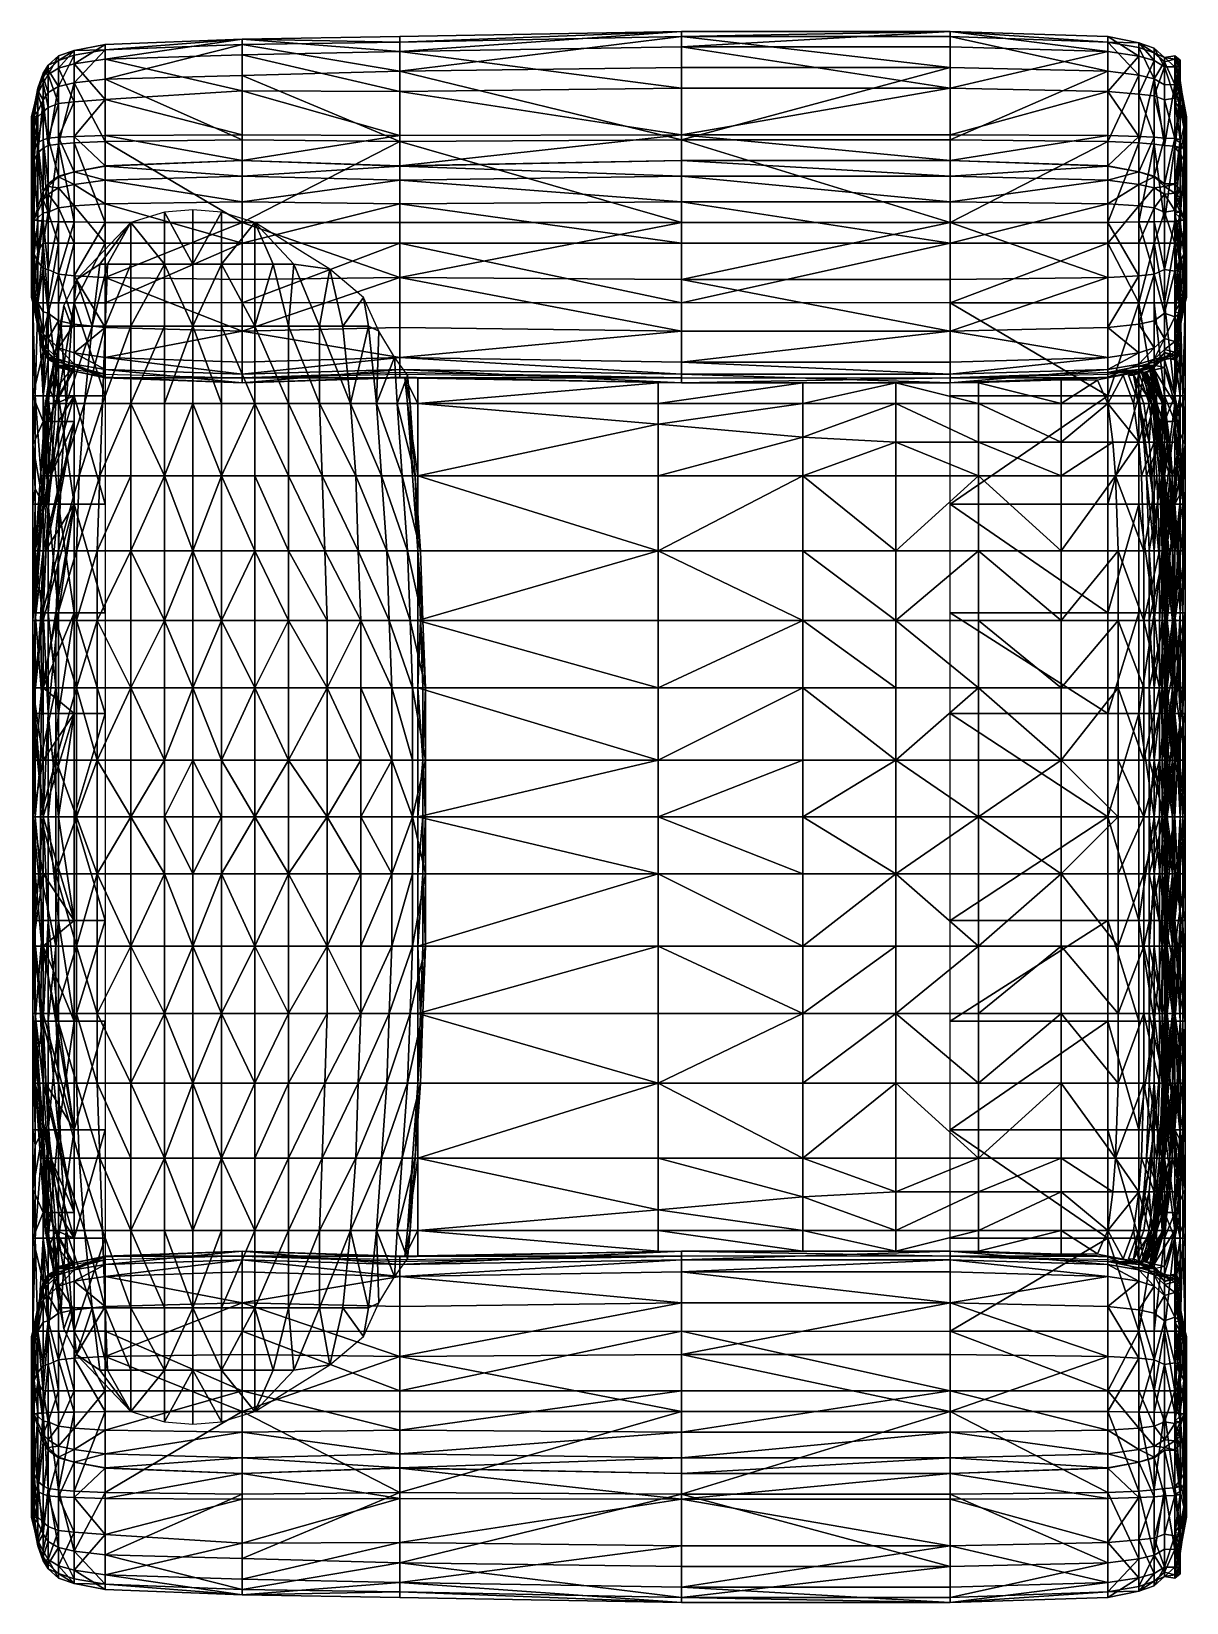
# Model space of a CAD drawing. Extents: x -0.706 to 0.004, y -0.514 to 0.451.
import ezdxf

# ---------------------------------------------------------------- set-up
doc = ezdxf.new("R2010")
doc.units = 0
doc.layers.get('0').update_dxf_attribs({"linetype": 'CONTINUOUS'})

msp = doc.modelspace()

# ---------------------------------------------------------------- linework, layer by layer
at = {"color": 0, "linetype": 'BYBLOCK'}
for points in [[(-0.02223, 0.2413, 0.09684), (-0.04445, 0.24126, 0.09646), (-0.01588, 0.24447, 0.13335), (-0.02064, 0.2413, 0.13335)], [(-0.02223, 0.2413, 0.09684), (-0.0254, 0.24309, 0.09255), (-0.04445, 0.24126, 0.09646)], [(-0.03175, 0.23971, 0.20796), (-0.02857, 0.23971, 0.20479), (-0.0254, 0.24205, 0.1905)], [(-0.02381, 0.2413, 0.19368), (-0.0254, 0.24205, 0.1905), (-0.0254, 0.24205, 0.1905), (-0.02857, 0.23971, 0.20479)], [(-0.00953, 0.24447, 0.09684), (-0.01588, 0.24584, 0.0903), (-0.0254, 0.24309, 0.09255), (-0.02223, 0.2413, 0.09684)], [(-0.0254, 0.24205, 0.1905), (-0.01588, 0.24447, 0.1905), (-0.02143, 0.2413, 0.18256), (-0.02381, 0.2413, 0.19368)], [(-0.02223, 0.2413, 0.09684), (-0.00953, 0.24447, 0.09684), (-0.00317, 0.22701, 0.1016), (-0.01588, 0.22701, 0.1016)], [(-0.02064, 0.2413, 0.13335), (-0.01588, 0.24447, 0.13335), (-0.01588, 0.24447, 0.1905), (-0.02143, 0.2413, 0.18256)], [(-0.01588, 0.22701, 0.1016), (-0.00317, 0.22701, 0.1016), (-0.00317, 0.21114, 0.10319), (-0.01588, 0.21114, 0.10319)], [(-0.01588, 0.21114, 0.10319), (-0.00317, 0.21114, 0.10319), (0.00159, 0.16034, 0.10636), (-0.01111, 0.16034, 0.10636)], [(-0.01111, 0.16034, 0.10636), (0.00159, 0.16034, 0.10636), (0.00317, 0.09366, 0.10636), (-0.00953, 0.09366, 0.10636)], [(-0.00953, 0.03175, 0.10636), (0.00317, 0.03175, 0.10636), (0.00317, 0.09366, 0.10636), (-0.00953, 0.09366, 0.10636)], [(-0.00953, -0.03175, 0.10636), (0.00317, -0.03175, 0.10636), (0.00317, 0.03175, 0.10636), (-0.00953, 0.03175, 0.10636)], [(-0.00953, -0.09525, 0.10636), (0.00317, -0.09525, 0.10636), (0.00317, -0.03175, 0.10636), (-0.00953, -0.03175, 0.10636)], [(-0.00953, -0.03175, 0.10636), (0.00317, -0.03175, 0.10636), (0.00317, -0.09525, 0.10636), (-0.00953, -0.09525, 0.10636)], [(-0.00953, -0.15716, 0.10636), (0.00317, -0.15716, 0.10636), (0.00317, -0.09525, 0.10636), (-0.00953, -0.09525, 0.10636)], [(-0.00953, -0.09525, 0.10636), (0.00317, -0.09525, 0.10636), (0.00317, -0.15716, 0.10636), (-0.00953, -0.15716, 0.10636)], [(-0.01111, -0.22384, 0.10636), (0.00159, -0.22384, 0.10636), (0.00317, -0.15716, 0.10636), (-0.00953, -0.15716, 0.10636)], [(-0.01111, -0.22384, 0.10636), (0.00159, -0.22384, 0.10636), (0.00317, -0.15716, 0.10636), (-0.00953, -0.15716, 0.10636)], [(-0.01588, -0.27464, 0.10319), (-0.00317, -0.27464, 0.10319), (0.00159, -0.22384, 0.10636), (-0.01111, -0.22384, 0.10636)], [(-0.01588, -0.27464, 0.10319), (-0.00317, -0.27464, 0.10319), (0.00159, -0.22384, 0.10636), (-0.01111, -0.22384, 0.10636)], [(-0.01588, -0.29051, 0.1016), (-0.00317, -0.29051, 0.1016), (-0.00317, -0.27464, 0.10319), (-0.01588, -0.27464, 0.10319)], [(-0.01588, -0.29051, 0.1016), (-0.00317, -0.29051, 0.1016), (-0.00317, -0.27464, 0.10319), (-0.01588, -0.27464, 0.10319)], [(-0.02223, -0.3048, 0.09684), (-0.00953, -0.30798, 0.09684), (-0.00317, -0.29051, 0.1016), (-0.01588, -0.29051, 0.1016)], [(-0.02223, -0.3048, 0.09684), (-0.00953, -0.30798, 0.09684), (-0.00317, -0.29051, 0.1016), (-0.01588, -0.29051, 0.1016)], [(-0.02223, -0.3048, 0.09684), (-0.0254, -0.30659, 0.09255), (-0.04445, -0.30476, 0.09646)], [(-0.0254, -0.30555, 0.1905), (-0.01588, -0.30798, 0.1905), (-0.02143, -0.3048, 0.18256), (-0.02381, -0.3048, 0.19368)], [(-0.00953, -0.30798, 0.09684), (-0.01588, -0.30934, 0.0903), (-0.0254, -0.30659, 0.09255), (-0.02223, -0.3048, 0.09684)], [(-0.02064, -0.3048, 0.13335), (-0.01588, -0.30798, 0.13335), (-0.01588, -0.30798, 0.1905), (-0.02143, -0.3048, 0.18256)]]:
    msp.add_3dface(points, dxfattribs=at)

# ---------------------------------------------------------------- meshes
mesh = msp.add_polyface(dxfattribs=at)
corners = [(-0.6604, 0.42161, 0.50075), (-0.57626, 0.38417, 0.52546), (-0.57626, 0.42386, 0.50324), (-0.6604, 0.38329, 0.52249), (-0.57626, 0.44291, 0.47149), (-0.6604, 0.43957, 0.47047), (-0.6604, 0.29966, 0.51914), (-0.57626, 0.33337, 0.52864), (-0.6604, 0.33356, 0.52496), (-0.6604, 0.40911, 0.39527), (-0.57626, 0.38735, 0.38259), (-0.6604, 0.38695, 0.38576), (-0.57626, 0.41434, 0.39211), (-0.57626, 0.37147, 0.38259), (-0.6604, 0.3683, 0.38576), (-0.6604, 0.43379, 0.41024), (-0.57626, 0.43656, 0.40799), (-0.57626, 0.44609, 0.43656), (-0.6604, 0.44288, 0.43692), (-0.6604, 0.3683, 0.32226), (-0.57626, 0.37147, 0.32226), (-0.57626, 0.37147, 0.25559), (-0.6604, 0.3683, 0.1905), (-0.6604, 0.3683, 0.25559), (-0.57626, 0.37147, 0.1905), (-0.57626, 0.37147, 0.13335), (-0.6604, 0.3683, 0.09525), (-0.6604, 0.3683, 0.13335), (-0.67945, 0.36457, 0.13335), (-0.6604, 0.3595, 0.00574), (-0.6604, 0.36799, 0.01754), (-0.57626, 0.36195, 0.00556), (-0.67945, 0.36457, 0.01763), (-0.57626, 0.37147, 0.05715), (-0.6604, 0.3683, 0.05715), (-0.57626, 0.37147, 0.09525), (-0.67945, 0.36457, 0.09525), (-0.67945, 0.36457, 0.1905), (-0.6604, 0.32067, -0.01032), (-0.6604, 0.34494, -0.00731), (-0.57626, 0.32067, -0.01032), (-0.67945, 0.34376, -0.00728), (-0.57626, 0.34607, -0.00714), (-0.67945, 0.35689, 0.00592), (-0.67945, 0.36457, 0.32226)]
mesh.append_faces([[corners[k] for k in face] for face in [(13, 19, 14), (29, 32, 30), (32, 34, 30), (38, 41, 39), (29, 42, 39)]], dxfattribs={"vtx0": -1, "color": 0})
mesh.append_faces([[corners[k] for k in face] for face in [(0, 1, 2), (7, 3, 8), (14, 11, 13), (17, 15, 18), (18, 5, 17), (27, 37, 22), (23, 44, 19)]], dxfattribs={"vtx0": -1, "vtx1": -1, "color": 0})
mesh.append_faces([[corners[k] for k in face] for face in [(3, 1, 0), (0, 4, 5), (7, 1, 3), (9, 12, 10), (12, 15, 16), (9, 15, 12), (17, 16, 15), (13, 20, 19), (17, 5, 4), (21, 24, 22)]], dxfattribs={"vtx0": -1, "vtx1": -1, "vtx2": -1, "color": 0})
mesh.append_faces([[corners[k] for k in face] for face in [(6, 7, 8), (9, 10, 11), (13, 11, 10), (21, 22, 23), (25, 26, 27), (28, 27, 26), (33, 30, 34), (43, 29, 39)]], dxfattribs={"vtx0": -1, "vtx2": -1, "color": 0})
mesh.append_faces([[corners[k] for k in face] for face in [(26, 35, 34), (38, 39, 40)]], dxfattribs={"vtx1": -1, "color": 0})
mesh.append_faces([[corners[k] for k in face] for face in [(0, 2, 4), (29, 30, 31), (27, 22, 25), (23, 19, 21)]], dxfattribs={"vtx1": -1, "vtx2": -1, "color": 0})
mesh.append_faces([[corners[k] for k in face] for face in [(36, 26, 34)]], dxfattribs={"vtx2": -1, "color": 0})
mesh = msp.add_polyface(dxfattribs=at)
corners = [(-0.57626, 0.42386, 0.50324), (-0.47943, 0.38329, 0.52249), (-0.47943, 0.42637, 0.50075), (-0.57626, 0.38417, 0.52546), (-0.57626, 0.44291, 0.47149), (-0.47943, 0.44434, 0.47047), (-0.57626, 0.33337, 0.52864), (-0.47943, 0.29966, 0.51914), (-0.47943, 0.33356, 0.52496), (-0.47943, 0.38695, 0.38576), (-0.57626, 0.41434, 0.39211), (-0.47943, 0.41388, 0.39527), (-0.57626, 0.38735, 0.38259), (-0.47943, 0.3683, 0.38259), (-0.57626, 0.37147, 0.38259), (-0.47943, 0.3683, 0.38576), (-0.57626, 0.43656, 0.40799), (-0.47943, 0.43855, 0.41024), (-0.57626, 0.44609, 0.43656), (-0.47943, 0.44764, 0.43692), (-0.57626, 0.37147, 0.32226), (-0.47943, 0.3683, 0.32226), (-0.57626, 0.37147, 0.1905), (-0.47943, 0.3683, 0.25559), (-0.47943, 0.3683, 0.1905), (-0.57626, 0.37147, 0.25559), (-0.47943, 0.3683, 0.09525), (-0.57626, 0.37147, 0.09525), (-0.57626, 0.37147, 0.13335), (-0.6604, 0.3683, 0.09525), (-0.57626, 0.36195, 0.00556), (-0.57626, 0.37147, 0.01746), (-0.47943, 0.36799, 0.01754), (-0.6604, 0.36799, 0.01754), (-0.57626, 0.37147, 0.05715), (-0.47943, 0.3683, 0.05715), (-0.6604, 0.3683, 0.05715), (-0.47943, 0.3683, 0.13335), (-0.6604, 0.3683, 0.1905), (-0.57626, 0.32067, -0.01032), (-0.57626, 0.34607, -0.00714), (-0.47943, 0.34494, -0.00731), (-0.6604, 0.34494, -0.00731), (-0.47943, 0.3595, 0.00574), (-0.6604, 0.3595, 0.00574), (-0.6604, 0.3683, 0.32226)]
mesh.append_faces([[corners[k] for k in face] for face in [(13, 14, 15)]], dxfattribs={"color": 0})
mesh.append_faces([[corners[k] for k in face] for face in [(0, 1, 2), (6, 7, 8), (14, 9, 15), (17, 18, 19), (18, 5, 19)]], dxfattribs={"vtx0": -1, "color": 0})
mesh.append_faces([[corners[k] for k in face] for face in [(9, 10, 11), (12, 10, 9)]], dxfattribs={"vtx0": -1, "vtx1": -1, "color": 0})
mesh.append_faces([[corners[k] for k in face] for face in [(0, 3, 1), (6, 1, 3), (16, 11, 10), (16, 18, 17), (18, 4, 5), (25, 23, 22), (35, 34, 27), (34, 36, 27), (28, 22, 37), (28, 38, 22), (43, 40, 30), (44, 30, 40), (20, 21, 25), (25, 45, 20)]], dxfattribs={"vtx0": -1, "vtx1": -1, "vtx2": -1, "color": 0})
mesh.append_faces([[corners[k] for k in face] for face in [(4, 2, 5), (4, 0, 2), (14, 12, 9), (16, 17, 11), (20, 13, 21), (22, 23, 24), (28, 27, 29), (30, 31, 32), (30, 33, 31), (34, 31, 33), (39, 40, 41), (39, 42, 40)]], dxfattribs={"vtx0": -1, "vtx2": -1, "color": 0})
mesh.append_faces([[corners[k] for k in face] for face in [(14, 13, 20), (26, 27, 28), (32, 31, 34)]], dxfattribs={"vtx1": -1, "vtx2": -1, "color": 0})
mesh.append_faces([[corners[k] for k in face] for face in [(6, 8, 1)]], dxfattribs={"vtx2": -1, "color": 0})
mesh = msp.add_polyface(dxfattribs=at)
corners = [(-0.47943, 0.42637, 0.50075), (-0.30639, 0.44767, 0.47149), (-0.47943, 0.44434, 0.47047), (-0.30639, 0.42862, 0.50324), (-0.30639, 0.38417, 0.52546), (-0.47943, 0.38329, 0.52249), (-0.30639, 0.33337, 0.52864), (-0.30639, 0.38735, 0.38259), (-0.47943, 0.41388, 0.39527), (-0.30639, 0.41592, 0.39211), (-0.47943, 0.38695, 0.38576), (-0.47943, 0.3683, 0.38576), (-0.30639, 0.37147, 0.38259), (-0.47943, 0.3683, 0.38259), (-0.30639, 0.45085, 0.43656), (-0.47943, 0.43855, 0.41024), (-0.47943, 0.44764, 0.43692), (-0.30639, 0.44132, 0.40799), (-0.30639, 0.37147, 0.32226), (-0.47943, 0.3683, 0.32226), (-0.47943, 0.3683, 0.25559), (-0.30639, 0.37147, 0.1905), (-0.47943, 0.3683, 0.1905), (-0.30639, 0.37147, 0.25559), (-0.47943, 0.3683, 0.09525), (-0.57626, 0.37147, 0.13335), (-0.47943, 0.3683, 0.13335), (-0.30639, 0.37147, 0.13335), (-0.30639, 0.37147, 0.09525), (-0.47943, 0.36799, 0.01754), (-0.57626, 0.37147, 0.05715), (-0.47943, 0.3683, 0.05715), (-0.30639, 0.36195, 0.00556), (-0.47943, 0.3595, 0.00574), (-0.30639, 0.37147, 0.01746), (-0.30639, 0.37147, 0.05715), (-0.57626, 0.37147, 0.09525), (-0.57626, 0.37147, 0.1905), (-0.57626, 0.37147, 0.25559)]
mesh.append_faces([[corners[k] for k in face] for face in [(12, 13, 11)]], dxfattribs={"color": 0})
mesh.append_faces([[corners[k] for k in face] for face in [(14, 15, 16), (2, 14, 16), (28, 31, 24), (31, 36, 24)]], dxfattribs={"vtx0": -1, "color": 0})
mesh.append_faces([[corners[k] for k in face] for face in [(0, 1, 2), (3, 1, 0), (0, 4, 3), (5, 4, 0), (11, 7, 12), (15, 9, 8), (13, 18, 19), (20, 21, 22), (24, 25, 26), (29, 30, 31), (29, 32, 33), (34, 32, 29), (22, 27, 26), (19, 23, 20)]], dxfattribs={"vtx0": -1, "vtx1": -1, "color": 0})
mesh.append_faces([[corners[k] for k in face] for face in [(5, 6, 4), (7, 8, 9), (14, 17, 15), (17, 9, 15), (1, 14, 2), (20, 23, 21), (28, 24, 27), (35, 31, 28), (22, 21, 27), (19, 18, 23)]], dxfattribs={"vtx0": -1, "vtx1": -1, "vtx2": -1, "color": 0})
mesh.append_faces([[corners[k] for k in face] for face in [(27, 24, 26), (35, 29, 31), (38, 19, 20)]], dxfattribs={"vtx0": -1, "vtx2": -1, "color": 0})
mesh.append_faces([[corners[k] for k in face] for face in [(10, 7, 11)]], dxfattribs={"vtx1": -1, "color": 0})
mesh.append_faces([[corners[k] for k in face] for face in [(13, 12, 18), (34, 29, 35), (22, 26, 37)]], dxfattribs={"vtx1": -1, "vtx2": -1, "color": 0})
mesh.append_faces([[corners[k] for k in face] for face in [(7, 10, 8)]], dxfattribs={"vtx2": -1, "color": 0})
mesh = msp.add_polyface(dxfattribs=at)
corners = [(-0.14129, 0.38417, 0.52546), (-0.04445, 0.42637, 0.50075), (-0.14129, 0.42862, 0.50324), (-0.30639, 0.38417, 0.52546), (-0.30639, 0.42862, 0.50324), (-0.14129, 0.44767, 0.47149), (-0.30639, 0.44767, 0.47149), (-0.14129, 0.33337, 0.52864), (-0.04445, 0.41388, 0.39527), (-0.14129, 0.38735, 0.38259), (-0.14129, 0.41592, 0.39211), (-0.30639, 0.38735, 0.38259), (-0.30639, 0.41592, 0.39211), (-0.14129, 0.37147, 0.38259), (-0.04445, 0.38695, 0.38576), (-0.30639, 0.37147, 0.38259), (-0.14129, 0.44132, 0.40799), (-0.04445, 0.43855, 0.41024), (-0.30639, 0.44132, 0.40799), (-0.14129, 0.45085, 0.43656), (-0.30639, 0.45085, 0.43656), (-0.04445, 0.3683, 0.38259), (-0.14129, 0.37147, 0.32226), (-0.30639, 0.37147, 0.32226), (-0.04445, 0.44434, 0.47047), (-0.14129, 0.37147, 0.25559), (-0.30639, 0.37147, 0.1905), (-0.30639, 0.37147, 0.25559), (-0.14129, 0.37147, 0.1905), (-0.14129, 0.37147, 0.13335), (-0.30639, 0.37147, 0.09525), (-0.30639, 0.37147, 0.13335), (-0.14129, 0.37147, 0.09525), (-0.14129, 0.36195, 0.00556), (-0.30639, 0.37147, 0.01746), (-0.14129, 0.37147, 0.01746), (-0.14129, 0.37147, 0.05715), (-0.30639, 0.37147, 0.05715)]
mesh.append_faces([[corners[k] for k in face] for face in [(0, 1, 2), (13, 11, 9), (33, 34, 35), (36, 30, 32)]], dxfattribs={"vtx0": -1, "color": 0})
mesh.append_faces([[corners[k] for k in face] for face in [(2, 3, 0), (4, 3, 2), (2, 6, 4), (15, 11, 13), (10, 18, 16), (19, 18, 20), (13, 21, 22), (13, 23, 15), (19, 6, 5), (20, 6, 19), (29, 31, 28), (25, 27, 22)]], dxfattribs={"vtx0": -1, "vtx1": -1, "color": 0})
mesh.append_faces([[corners[k] for k in face] for face in [(10, 11, 12), (12, 18, 10), (25, 26, 27), (29, 30, 31), (36, 34, 37), (37, 30, 36), (26, 28, 31), (23, 22, 27)]], dxfattribs={"vtx0": -1, "vtx1": -1, "vtx2": -1, "color": 0})
mesh.append_faces([[corners[k] for k in face] for face in [(8, 9, 10)]], dxfattribs={"vtx0": -1, "vtx2": -1, "color": 0})
mesh.append_faces([[corners[k] for k in face] for face in [(2, 5, 6), (7, 0, 3), (10, 16, 17), (16, 19, 17), (19, 16, 18), (13, 22, 23), (19, 5, 24), (25, 28, 26), (29, 32, 30)]], dxfattribs={"vtx1": -1, "vtx2": -1, "color": 0})
mesh.append_faces([[corners[k] for k in face] for face in [(5, 2, 1), (10, 9, 11), (13, 9, 14), (36, 35, 34)]], dxfattribs={"vtx2": -1, "color": 0})
mesh = msp.add_polyface(dxfattribs=at)
corners = [(-0.14129, 0.38417, 0.52546), (-0.04445, 0.38329, 0.52249), (-0.04445, 0.42637, 0.50075), (-0.0254, 0.42396, 0.49834), (-0.0254, 0.3824, 0.51909), (-0.01588, 0.42181, 0.49579), (-0.0254, 0.44099, 0.46939), (-0.14129, 0.44767, 0.47149), (-0.04445, 0.44434, 0.47047), (-0.04445, 0.38695, 0.38576), (-0.14129, 0.38735, 0.38259), (-0.04445, 0.41388, 0.39527), (-0.0254, 0.38631, 0.38952), (-0.0254, 0.4124, 0.39812), (-0.04445, 0.3683, 0.38576), (-0.0254, 0.36457, 0.38952), (-0.14129, 0.37147, 0.38259), (-0.14129, 0.41592, 0.39211), (-0.04445, 0.43855, 0.41024), (-0.0254, 0.4356, 0.41258), (-0.01588, 0.38591, 0.39211), (-0.0254, 0.44383, 0.43734), (-0.01588, 0.43306, 0.41452), (-0.14129, 0.45085, 0.43656), (-0.04445, 0.44764, 0.43692), (-0.01588, 0.43777, 0.46819), (-0.14129, 0.37147, 0.1905), (-0.14129, 0.37147, 0.25559), (-0.04445, 0.3683, 0.1905), (-0.14129, 0.37147, 0.09525), (-0.14129, 0.37147, 0.13335), (-0.04445, 0.3683, 0.13335), (-0.04445, 0.3683, 0.09525), (-0.04445, 0.36799, 0.01754), (-0.14129, 0.37147, 0.01746), (-0.14129, 0.37147, 0.05715), (-0.04445, 0.3683, 0.05715), (-0.14129, 0.37147, 0.32226), (-0.04445, 0.3683, 0.25559), (-0.04445, 0.3683, 0.32226)]
mesh.append_faces([[corners[k] for k in face] for face in [(3, 8, 2), (11, 12, 9), (12, 14, 9), (18, 23, 24), (23, 8, 24)]], dxfattribs={"vtx0": -1, "color": 0})
mesh.append_faces([[corners[k] for k in face] for face in [(12, 13, 20), (24, 19, 18)]], dxfattribs={"vtx0": -1, "vtx1": -1, "color": 0})
mesh.append_faces([[corners[k] for k in face] for face in [(3, 1, 4), (6, 8, 3), (11, 13, 12), (13, 11, 19), (19, 21, 22), (13, 19, 22), (21, 8, 6), (21, 6, 25)]], dxfattribs={"vtx0": -1, "vtx1": -1, "vtx2": -1, "color": 0})
mesh.append_faces([[corners[k] for k in face] for face in [(0, 1, 2), (4, 5, 3), (6, 3, 5), (7, 2, 8), (17, 18, 11), (19, 11, 18), (15, 12, 20)]], dxfattribs={"vtx0": -1, "vtx2": -1, "color": 0})
mesh.append_faces([[corners[k] for k in face] for face in [(2, 1, 3), (9, 10, 11), (24, 8, 21)]], dxfattribs={"vtx1": -1, "color": 0})
mesh.append_faces([[corners[k] for k in face] for face in [(15, 14, 12), (24, 21, 19), (26, 27, 28), (29, 30, 31), (32, 36, 35), (30, 26, 31), (28, 31, 26), (27, 37, 38), (39, 38, 37)]], dxfattribs={"vtx1": -1, "vtx2": -1, "color": 0})
mesh.append_faces([[corners[k] for k in face] for face in [(9, 14, 16), (31, 32, 29), (33, 34, 35), (35, 29, 32)]], dxfattribs={"vtx2": -1, "color": 0})
mesh = msp.add_polyface(dxfattribs=at)
corners = [(-0.68898, 0.41705, 0.49579), (-0.69532, 0.41329, 0.49194), (-0.69532, 0.38081, 0.50977), (-0.6985, 0.40879, 0.48868), (-0.70167, 0.40164, 0.48101), (-0.70564, 0.39846, 0.46037), (-0.70485, 0.39052, 0.4699), (-0.70167, 0.41434, 0.46355), (-0.69532, 0.42735, 0.46744), (-0.68898, 0.433, 0.46819), (-0.70167, 0.37624, 0.49689), (-0.6985, 0.42275, 0.46542), (-0.70406, 0.39846, 0.44133), (-0.70167, 0.41592, 0.44133), (-0.70167, 0.41275, 0.42545), (-0.70485, 0.40005, 0.44609), (-0.69532, 0.42437, 0.41792), (-0.68898, 0.43582, 0.4377), (-0.68898, 0.42829, 0.41452), (-0.69532, 0.43002, 0.43806), (-0.70167, 0.39846, 0.41751), (-0.70406, 0.39211, 0.43815), (-0.6985, 0.42517, 0.43881), (-0.6985, 0.41907, 0.42051), (-0.6985, 0.4014, 0.40947), (-0.69532, 0.40413, 0.40527), (-0.69532, 0.38528, 0.39846), (-0.68898, 0.4065, 0.40085), (-0.70167, 0.38259, 0.41116)]
mesh.append_faces([[corners[k] for k in face] for face in [(4, 5, 6)]], dxfattribs={"vtx0": -1, "color": 0})
mesh.append_faces([[corners[k] for k in face] for face in [(0, 8, 1), (1, 11, 3), (22, 14, 13), (22, 11, 19), (13, 11, 22)]], dxfattribs={"vtx0": -1, "vtx1": -1, "color": 0})
mesh.append_faces([[corners[k] for k in face] for face in [(4, 7, 5), (0, 9, 8), (7, 3, 11), (1, 8, 11), (12, 13, 14), (16, 17, 18), (20, 12, 14), (22, 23, 14), (22, 16, 23), (24, 25, 26), (25, 27, 26), (27, 16, 18), (27, 25, 16), (20, 24, 28), (25, 23, 16), (24, 23, 25), (24, 14, 23), (24, 20, 14), (9, 19, 8), (19, 11, 8), (7, 11, 13)]], dxfattribs={"vtx0": -1, "vtx1": -1, "vtx2": -1, "color": 0})
mesh.append_faces([[corners[k] for k in face] for face in [(2, 1, 3), (10, 3, 4), (20, 21, 12), (9, 17, 19), (7, 15, 5), (7, 13, 15)]], dxfattribs={"vtx0": -1, "vtx2": -1, "color": 0})
mesh.append_faces([[corners[k] for k in face] for face in [(15, 13, 12)]], dxfattribs={"vtx1": -1, "color": 0})
mesh.append_faces([[corners[k] for k in face] for face in [(0, 1, 2), (4, 3, 7), (19, 17, 16), (22, 19, 16)]], dxfattribs={"vtx1": -1, "vtx2": -1, "color": 0})
mesh = msp.add_polyface(dxfattribs=at)
corners = [(-0.6604, 0.38329, 0.52249), (-0.67945, 0.41919, 0.49834), (-0.67945, 0.3824, 0.51909), (-0.6604, 0.42161, 0.50075), (-0.6604, 0.33356, 0.52496), (-0.68898, 0.38167, 0.51599), (-0.68898, 0.41705, 0.49579), (-0.67945, 0.33378, 0.52198), (-0.6604, 0.43957, 0.47047), (-0.67945, 0.43622, 0.46939), (-0.68898, 0.433, 0.46819), (-0.6604, 0.3683, 0.38576), (-0.6604, 0.3683, 0.38259), (-0.67945, 0.36457, 0.38259), (-0.67945, 0.38631, 0.38952), (-0.6604, 0.38695, 0.38576), (-0.67945, 0.36457, 0.38952), (-0.6604, 0.40911, 0.39527), (-0.67945, 0.40764, 0.39812), (-0.67945, 0.43084, 0.41258), (-0.6604, 0.43379, 0.41024), (-0.68898, 0.38591, 0.39211), (-0.68898, 0.4065, 0.40085), (-0.68898, 0.36195, 0.392), (-0.6604, 0.44288, 0.43692), (-0.67945, 0.43906, 0.43734), (-0.68898, 0.42829, 0.41452), (-0.68898, 0.43582, 0.4377), (-0.6604, 0.3683, 0.32226), (-0.67945, 0.36457, 0.32226), (-0.6604, 0.3683, 0.1905), (-0.67945, 0.36457, 0.1905), (-0.6604, 0.3683, 0.25559), (-0.67945, 0.36457, 0.13335), (-0.6604, 0.3683, 0.09525), (-0.67945, 0.36457, 0.09525), (-0.67945, 0.36457, 0.01763), (-0.67945, 0.36457, 0.05715), (-0.6604, 0.3683, 0.05715), (-0.6604, 0.3683, 0.13335), (-0.67945, 0.36457, 0.25559)]
mesh.append_faces([[corners[k] for k in face] for face in [(1, 9, 6), (14, 17, 15), (14, 16, 21), (25, 26, 27), (28, 29, 12), (30, 31, 32)]], dxfattribs={"vtx0": -1, "vtx1": -1, "color": 0})
mesh.append_faces([[corners[k] for k in face] for face in [(0, 1, 2), (4, 0, 2), (2, 1, 5), (5, 7, 2), (8, 9, 1), (6, 9, 10), (18, 17, 14), (17, 19, 20), (17, 18, 19), (18, 21, 22), (19, 24, 20), (25, 19, 26), (26, 18, 22), (19, 18, 26), (8, 25, 9), (9, 25, 10), (36, 37, 38), (35, 38, 37), (33, 31, 39), (40, 29, 32)]], dxfattribs={"vtx0": -1, "vtx1": -1, "vtx2": -1, "color": 0})
mesh.append_faces([[corners[k] for k in face] for face in [(0, 3, 1), (5, 1, 6), (8, 1, 3), (11, 14, 15), (18, 14, 21), (21, 16, 23), (8, 24, 25), (10, 25, 27), (33, 34, 35)]], dxfattribs={"vtx0": -1, "vtx2": -1, "color": 0})
mesh.append_faces([[corners[k] for k in face] for face in [(11, 12, 13), (11, 16, 14), (25, 24, 19)]], dxfattribs={"vtx1": -1, "vtx2": -1, "color": 0})
mesh = msp.add_polyface(dxfattribs=at)
corners = [(-0.00953, 0.38081, 0.50977), (-0.01588, 0.42181, 0.49579), (-0.01588, 0.38167, 0.51599), (-0.00953, 0.41805, 0.49194), (-0.0254, 0.3824, 0.51909), (0.00397, 0.39846, 0.46037), (0, 0.4064, 0.48101), (0.00317, 0.39052, 0.4699), (0, 0.4191, 0.46355), (-0.00317, 0.37912, 0.50669), (-0.00317, 0.41514, 0.48868), (-0.0254, 0.44099, 0.46939), (-0.01588, 0.43777, 0.46819), (-0.00953, 0.43212, 0.46744), (0, 0.37624, 0.49689), (-0.00317, 0.4291, 0.46542), (0, 0.42069, 0.44133), (0.00238, 0.39846, 0.44133), (0, 0.41751, 0.42545), (0.00317, 0.40005, 0.44609), (-0.01588, 0.44059, 0.4377), (-0.00953, 0.42913, 0.41792), (-0.01588, 0.43306, 0.41452), (-0.00953, 0.43479, 0.43806), (0, 0.40322, 0.41751), (0.00238, 0.39211, 0.43815), (-0.00317, 0.43152, 0.43881), (-0.00317, 0.42542, 0.42051), (-0.01588, 0.41126, 0.40085), (-0.00953, 0.38528, 0.39846), (-0.01588, 0.38591, 0.39211), (-0.00953, 0.40889, 0.40527), (-0.0254, 0.4124, 0.39812), (-0.0254, 0.44383, 0.43734), (0, 0.38259, 0.41116), (-0.00317, 0.38417, 0.40164), (-0.00317, 0.40775, 0.40947)]
mesh.append_faces([[corners[k] for k in face] for face in [(5, 6, 7), (9, 6, 10), (13, 1, 3), (18, 26, 16), (28, 29, 30), (22, 33, 20), (33, 12, 20), (15, 16, 26)]], dxfattribs={"vtx0": -1, "color": 0})
mesh.append_faces([[corners[k] for k in face] for face in [(10, 8, 15), (16, 17, 18), (20, 21, 22), (25, 24, 17), (30, 32, 28), (31, 28, 21), (24, 36, 18), (23, 12, 13), (19, 8, 5)]], dxfattribs={"vtx0": -1, "vtx1": -1, "color": 0})
mesh.append_faces([[corners[k] for k in face] for face in [(0, 1, 2), (4, 2, 1), (11, 1, 12), (17, 24, 18), (28, 31, 29), (25, 34, 24), (21, 28, 22), (18, 36, 27), (32, 22, 28), (15, 8, 16)]], dxfattribs={"vtx0": -1, "vtx2": -1, "color": 0})
mesh.append_faces([[corners[k] for k in face] for face in [(3, 1, 0), (6, 14, 7), (20, 12, 23), (16, 8, 19)]], dxfattribs={"vtx1": -1, "color": 0})
mesh.append_faces([[corners[k] for k in face] for face in [(8, 6, 5), (12, 1, 13), (27, 26, 18), (35, 36, 24)]], dxfattribs={"vtx1": -1, "vtx2": -1, "color": 0})
mesh.append_faces([[corners[k] for k in face] for face in [(10, 6, 8), (16, 19, 17), (20, 23, 21)]], dxfattribs={"vtx2": -1, "color": 0})
mesh = msp.add_polyface(dxfattribs=at)
corners = [(0, 0.41608, 0.48995), (-0.00317, 0.37912, 0.50669), (-0.00317, 0.41514, 0.48868), (-0.00317, 0.41827, 0.49245), (-0.00317, 0.3803, 0.51127), (-0.00953, 0.38081, 0.50977), (-0.00953, 0.41805, 0.49194), (-0.00317, 0.43375, 0.46697), (0, 0.43031, 0.46588), (-0.00317, 0.4291, 0.46542), (-0.00953, 0.43212, 0.46744), (-0.00953, 0.43479, 0.43806), (-0.00317, 0.42919, 0.41744), (-0.00953, 0.42913, 0.41792), (-0.00317, 0.4359, 0.43828), (0, 0.42649, 0.41963), (0, 0.43309, 0.43858), (-0.00317, 0.42542, 0.42051), (-0.00317, 0.43152, 0.43881), (-0.00317, 0.40984, 0.40515), (0, 0.38451, 0.40005), (-0.00317, 0.38514, 0.39687), (0, 0.40845, 0.40808), (-0.00317, 0.40775, 0.40947), (-0.00953, 0.40889, 0.40527), (-0.00953, 0.38528, 0.39846)]
mesh.append_faces([[corners[k] for k in face] for face in [(0, 1, 2), (5, 3, 6), (0, 7, 3), (15, 14, 16), (19, 20, 21), (11, 7, 14), (8, 18, 16)]], dxfattribs={"vtx0": -1, "color": 0})
mesh.append_faces([[corners[k] for k in face] for face in [(8, 7, 0), (11, 12, 13), (16, 17, 15), (21, 24, 19), (19, 13, 12), (23, 22, 17)]], dxfattribs={"vtx0": -1, "vtx1": -1, "color": 0})
mesh.append_faces([[corners[k] for k in face] for face in [(8, 2, 9), (10, 3, 7), (19, 22, 20), (23, 20, 22), (19, 15, 22), (17, 22, 15), (8, 14, 7), (8, 9, 18)]], dxfattribs={"vtx0": -1, "vtx2": -1, "color": 0})
mesh.append_faces([[corners[k] for k in face] for face in [(25, 24, 21), (16, 14, 8)]], dxfattribs={"vtx1": -1, "color": 0})
mesh.append_faces([[corners[k] for k in face] for face in [(4, 3, 5), (12, 14, 15), (24, 13, 19), (19, 12, 15), (11, 10, 7)]], dxfattribs={"vtx1": -1, "vtx2": -1, "color": 0})
mesh.append_faces([[corners[k] for k in face] for face in [(0, 3, 4), (8, 0, 2), (10, 6, 3), (11, 14, 12), (16, 18, 17)]], dxfattribs={"vtx2": -1, "color": 0})
mesh = msp.add_polyface(dxfattribs=at)
corners = [(-0.68898, 0.41705, 0.49579), (-0.69532, 0.38081, 0.50977), (-0.68898, 0.38167, 0.51599), (-0.6985, 0.40879, 0.48868), (-0.6985, 0.37912, 0.50669), (-0.70167, 0.37624, 0.49689), (-0.6985, 0.3345, 0.50948), (-0.69532, 0.33413, 0.51269), (-0.70564, 0.39846, 0.46037), (-0.70485, 0.2921, 0.4699), (-0.70485, 0.39052, 0.4699), (-0.70167, 0.3345, 0.50006), (-0.70406, 0.37147, 0.48101), (-0.70167, 0.40164, 0.48101), (-0.70406, 0.29404, 0.44133), (-0.70485, 0.40005, 0.44609), (-0.70406, 0.39846, 0.44133), (-0.70406, 0.39211, 0.43815), (-0.70406, 0.29687, 0.43815), (-0.68898, 0.36195, 0.392), (-0.69532, 0.3556, 0.38259), (-0.69532, 0.35719, 0.39687), (-0.68898, 0.36195, 0.38259), (-0.6985, 0.4014, 0.40947), (-0.69532, 0.38528, 0.39846), (-0.6985, 0.38417, 0.40164), (-0.68898, 0.4065, 0.40085), (-0.68898, 0.38591, 0.39211), (-0.6985, 0.35242, 0.40164), (-0.70167, 0.38259, 0.41116), (-0.70485, 0.33337, 0.41116), (-0.70406, 0.37782, 0.43656), (-0.70167, 0.39846, 0.41751), (-0.69532, 0.3556, 0.32226), (-0.68898, 0.36195, 0.32226), (-0.70485, 0.29051, 0.44609), (-0.69532, 0.3556, 0.1905), (-0.69532, 0.3556, 0.25559), (-0.68898, 0.36195, 0.1905), (-0.69532, 0.3556, 0.09525), (-0.69532, 0.3556, 0.13335), (-0.68898, 0.36195, 0.13335), (-0.68898, 0.35468, 0.00653), (-0.69532, 0.3556, 0.01746), (-0.68898, 0.36159, 0.01749), (-0.69532, 0.3556, 0.05715), (-0.68898, 0.36195, 0.05715), (-0.68898, 0.36195, 0.09525), (-0.68898, 0.36195, 0.25559)]
mesh.append_faces([[corners[k] for k in face] for face in [(42, 43, 44)]], dxfattribs={"vtx0": -1, "color": 0})
mesh.append_faces([[corners[k] for k in face] for face in [(8, 9, 10), (19, 20, 21), (24, 26, 27), (28, 25, 21), (29, 30, 31), (29, 23, 25), (34, 33, 22)]], dxfattribs={"vtx0": -1, "vtx1": -1, "color": 0})
mesh.append_faces([[corners[k] for k in face] for face in [(0, 1, 2), (1, 3, 4), (5, 6, 4), (4, 7, 1), (2, 1, 7), (11, 5, 12), (13, 12, 5), (4, 3, 5), (28, 30, 29), (29, 17, 32), (22, 33, 20), (36, 37, 38), (39, 40, 41), (40, 36, 41), (37, 33, 48)]], dxfattribs={"vtx0": -1, "vtx1": -1, "vtx2": -1, "color": 0})
mesh.append_faces([[corners[k] for k in face] for face in [(14, 15, 16), (23, 24, 25), (21, 25, 24), (19, 24, 27), (28, 29, 25), (45, 44, 43), (45, 46, 44), (45, 39, 47)]], dxfattribs={"vtx0": -1, "vtx2": -1, "color": 0})
mesh.append_faces([[corners[k] for k in face] for face in [(16, 17, 18), (19, 22, 20), (19, 21, 24), (8, 15, 35)]], dxfattribs={"vtx1": -1, "vtx2": -1, "color": 0})
mesh.append_faces([[corners[k] for k in face] for face in [(13, 10, 12), (29, 31, 17)]], dxfattribs={"vtx2": -1, "color": 0})
mesh = msp.add_polyface(dxfattribs=at)
corners = [(0, 0.37947, 0.50809), (-0.00317, 0.37912, 0.50669), (0, 0.41608, 0.48995), (-0.00317, 0.3803, 0.51127), (-0.00317, 0.3345, 0.50948), (-0.00317, 0.33413, 0.51434), (-0.00953, 0.33413, 0.51269), (-0.00953, 0.38081, 0.50977), (-0.00953, 0.35719, 0.39687), (-0.00317, 0.35719, 0.38259), (-0.00953, 0.3556, 0.38259), (-0.00317, 0.35719, 0.39687), (-0.00317, 0.38417, 0.40164), (0, 0.38451, 0.40005), (-0.00317, 0.40775, 0.40947), (-0.00317, 0.35242, 0.40164), (0, 0.35401, 0.40005), (-0.00317, 0.38514, 0.39687), (-0.00953, 0.38528, 0.39846), (-0.00953, 0.3556, 0.32226), (-0.00317, 0.35719, 0.32226), (-0.00953, 0.3556, 0.1905), (-0.00317, 0.35719, 0.25559), (-0.00317, 0.35719, 0.1905), (-0.00953, 0.3556, 0.25559), (0, 0.35382, 0.1905), (-0.00317, 0.35719, 0.13335), (0, 0.35382, 0.13335), (-0.00317, 0.35719, 0.09525), (-0.00953, 0.3556, 0.09525), (-0.00953, 0.3556, 0.13335), (-0.00317, 0.35699, 0.01768), (-0.00953, 0.3556, 0.05715), (-0.00317, 0.35719, 0.05715), (-0.00953, 0.3556, 0.01746), (0, 0.35382, 0.09525), (0, 0.35382, 0.25559)]
mesh.append_faces([[corners[k] for k in face] for face in [(11, 13, 16), (8, 17, 11), (33, 29, 28)]], dxfattribs={"vtx0": -1, "color": 0})
mesh.append_faces([[corners[k] for k in face] for face in [(0, 1, 2), (2, 3, 0), (6, 3, 7), (8, 9, 10), (10, 9, 19), (24, 22, 21), (26, 27, 28), (31, 32, 33), (21, 23, 30), (19, 20, 24)]], dxfattribs={"vtx0": -1, "vtx1": -1, "color": 0})
mesh.append_faces([[corners[k] for k in face] for face in [(0, 4, 1), (19, 9, 20), (21, 22, 23), (25, 23, 22), (26, 29, 30), (33, 32, 29), (30, 23, 26), (27, 26, 23), (36, 22, 20), (24, 20, 22)]], dxfattribs={"vtx0": -1, "vtx2": -1, "color": 0})
mesh.append_faces([[corners[k] for k in face] for face in [(11, 9, 8), (12, 13, 14), (28, 35, 33)]], dxfattribs={"vtx1": -1, "color": 0})
mesh.append_faces([[corners[k] for k in face] for face in [(3, 5, 0)]], dxfattribs={"vtx1": -1, "vtx2": -1, "color": 0})
mesh.append_faces([[corners[k] for k in face] for face in [(15, 16, 13), (13, 12, 15), (11, 17, 13), (8, 18, 17), (26, 28, 29), (31, 34, 32)]], dxfattribs={"vtx2": -1, "color": 0})
mesh = msp.add_polyface(dxfattribs=at)
corners = [(-0.00317, 0.3345, 0.50948), (0, 0.37624, 0.49689), (-0.00317, 0.37912, 0.50669), (-0.00953, 0.38081, 0.50977), (-0.01588, 0.38167, 0.51599), (-0.00953, 0.33413, 0.51269), (0.00317, 0.2921, 0.4699), (0.00397, 0.39846, 0.46037), (0.00317, 0.39052, 0.4699), (0, 0.4064, 0.48101), (0.00238, 0.37147, 0.48101), (0, 0.3345, 0.50006), (0.00238, 0.29404, 0.44133), (0.00238, 0.39846, 0.44133), (0.00317, 0.40005, 0.44609), (0.00238, 0.39211, 0.43815), (-0.01588, 0.36195, 0.38259), (-0.01588, 0.36195, 0.392), (-0.00953, 0.3556, 0.38259), (-0.0254, 0.36457, 0.38259), (-0.00953, 0.38528, 0.39846), (-0.01588, 0.38591, 0.39211), (-0.00953, 0.35719, 0.39687), (-0.0254, 0.36457, 0.38952), (0, 0.38259, 0.41116), (-0.00317, 0.35242, 0.40164), (-0.00317, 0.38417, 0.40164), (0.00238, 0.37782, 0.43656), (0.00317, 0.33337, 0.41116), (0, 0.40322, 0.41751), (-0.00953, 0.3556, 0.32226), (-0.01588, 0.36195, 0.32226), (-0.0254, 0.36457, 0.32226), (0.00397, 0.28734, 0.46037), (-0.01588, 0.36195, 0.1905), (-0.01588, 0.36195, 0.25559), (-0.00953, 0.3556, 0.25559), (-0.0254, 0.36457, 0.1905), (-0.01588, 0.36195, 0.09525), (-0.0254, 0.36457, 0.13335), (-0.01588, 0.36195, 0.13335), (-0.0254, 0.36457, 0.09525), (-0.00953, 0.3556, 0.09525), (-0.01588, 0.36159, 0.01749), (-0.0254, 0.35689, 0.00592), (-0.0254, 0.36457, 0.01763), (-0.01588, 0.36195, 0.05715), (-0.0254, 0.36457, 0.05715), (-0.00953, 0.3556, 0.05715), (-0.00953, 0.3556, 0.1905), (-0.0254, 0.36457, 0.25559)]
mesh.append_faces([[corners[k] for k in face] for face in [(20, 17, 21), (23, 21, 17), (24, 25, 26), (26, 29, 24), (46, 41, 38)]], dxfattribs={"vtx0": -1, "color": 0})
mesh.append_faces([[corners[k] for k in face] for face in [(0, 1, 2), (3, 4, 5), (8, 1, 10), (13, 12, 15), (16, 19, 17), (7, 33, 14), (38, 39, 40), (43, 44, 45)]], dxfattribs={"vtx0": -1, "vtx1": -1, "color": 0})
mesh.append_faces([[corners[k] for k in face] for face in [(46, 45, 47), (46, 47, 41), (37, 34, 39), (32, 31, 50)]], dxfattribs={"vtx0": -1, "vtx1": -1, "vtx2": -1, "color": 0})
mesh.append_faces([[corners[k] for k in face] for face in [(6, 7, 8), (2, 1, 9), (12, 13, 14), (30, 31, 16), (32, 16, 31), (37, 35, 34), (39, 34, 40), (50, 31, 35)]], dxfattribs={"vtx0": -1, "vtx2": -1, "color": 0})
mesh.append_faces([[corners[k] for k in face] for face in [(22, 17, 20), (27, 24, 15), (38, 40, 42)]], dxfattribs={"vtx1": -1, "color": 0})
mesh.append_faces([[corners[k] for k in face] for face in [(1, 11, 10), (16, 17, 18), (34, 35, 36), (38, 41, 39), (46, 38, 48), (40, 34, 49), (35, 31, 30)]], dxfattribs={"vtx1": -1, "vtx2": -1, "color": 0})
mesh.append_faces([[corners[k] for k in face] for face in [(28, 24, 27), (46, 43, 45)]], dxfattribs={"vtx2": -1, "color": 0})
mesh = msp.add_polyface(dxfattribs=at)
corners = [(-0.70167, 0.30956, 0.4953), (-0.6985, 0.3345, 0.50948), (-0.70167, 0.3345, 0.50006), (-0.69532, 0.30459, 0.50862), (-0.69532, 0.33413, 0.51269), (-0.68898, 0.33396, 0.51865), (-0.70564, 0.28734, 0.46037), (-0.70485, 0.2921, 0.4699), (-0.70564, 0.39846, 0.46037), (-0.70406, 0.37147, 0.48101), (-0.70406, 0.31432, 0.4826), (-0.70406, 0.33496, 0.48419), (-0.70485, 0.29051, 0.44609), (-0.70485, 0.40005, 0.44609), (-0.70406, 0.29404, 0.44133), (-0.70406, 0.29845, 0.43656), (-0.70406, 0.29687, 0.43815), (-0.70406, 0.37782, 0.43656), (-0.70406, 0.39846, 0.44133), (-0.70485, 0.33337, 0.38259), (-0.70485, 0.33337, 0.40323), (-0.6985, 0.35242, 0.40164), (-0.70485, 0.33337, 0.41116), (-0.70485, 0.28416, 0.4064), (-0.6985, 0.35242, 0.38259), (-0.70485, 0.33337, 0.32226), (-0.70485, 0.28416, 0.38259), (-0.70485, 0.28416, 0.25559), (-0.70485, 0.33337, 0.25559), (-0.70485, 0.33337, 0.1905), (-0.6985, 0.35242, 0.1905), (-0.70485, 0.33337, 0.13335), (-0.6985, 0.35242, 0.09525), (-0.70485, 0.33337, 0.09525), (-0.70485, 0.28416, 0.09525), (-0.70485, 0.33337, 0.02699), (-0.6985, 0.34729, 0.0088), (-0.6985, 0.33931, 0.00407), (-0.70167, 0.31591, 0.01905), (-0.6985, 0.32067, 0.00159), (-0.70485, 0.33337, 0.05715), (-0.6985, 0.35242, 0.01905), (-0.70485, 0.28416, 0.05715), (-0.6985, 0.35242, 0.05715), (-0.70485, 0.28416, 0.1905), (-0.68898, 0.32067, -0.00794), (-0.69532, 0.33972), (-0.68898, 0.34252, -0.00479), (-0.69532, 0.32067, -0.00159), (-0.6985, 0.35242, 0.32226), (-0.70485, 0.28416, 0.32226)]
mesh.append_faces([[corners[k] for k in face] for face in [(31, 32, 33), (35, 36, 37), (40, 41, 35)]], dxfattribs={"vtx0": -1, "color": 0})
mesh.append_faces([[corners[k] for k in face] for face in [(12, 13, 14), (17, 22, 15), (33, 43, 40), (45, 46, 47)]], dxfattribs={"vtx0": -1, "vtx1": -1, "color": 0})
mesh.append_faces([[corners[k] for k in face] for face in [(2, 10, 0), (22, 20, 23), (48, 46, 45), (46, 48, 39)]], dxfattribs={"vtx0": -1, "vtx1": -1, "vtx2": -1, "color": 0})
mesh.append_faces([[corners[k] for k in face] for face in [(0, 1, 2), (3, 4, 1), (9, 7, 10), (18, 16, 14), (24, 25, 19), (26, 19, 25), (8, 12, 6), (27, 28, 29), (37, 38, 35), (42, 40, 35), (44, 29, 31), (30, 31, 29), (46, 39, 37), (49, 28, 25), (50, 25, 28)]], dxfattribs={"vtx0": -1, "vtx2": -1, "color": 0})
mesh.append_faces([[corners[k] for k in face] for face in [(15, 16, 17), (33, 34, 31)]], dxfattribs={"vtx1": -1, "color": 0})
mesh.append_faces([[corners[k] for k in face] for face in [(5, 4, 3), (6, 7, 8), (19, 20, 21), (21, 20, 22), (29, 28, 30), (33, 40, 34)]], dxfattribs={"vtx1": -1, "vtx2": -1, "color": 0})
mesh.append_faces([[corners[k] for k in face] for face in [(10, 11, 9), (2, 11, 10), (37, 39, 38)]], dxfattribs={"vtx2": -1, "color": 0})
mesh = msp.add_polyface(dxfattribs=at)
corners = [(-0.00317, 0.3345, 0.50948), (0, 0.30956, 0.4953), (0, 0.3345, 0.50006), (-0.00317, 0.30527, 0.50417), (-0.00953, 0.30459, 0.50862), (-0.01588, 0.33396, 0.51865), (-0.01588, 0.30179, 0.5131), (-0.00953, 0.33413, 0.51269), (-0.0254, 0.33378, 0.52198), (0.00317, 0.2921, 0.4699), (0.00397, 0.28734, 0.46037), (0.00397, 0.39846, 0.46037), (0.00238, 0.37147, 0.48101), (0.00238, 0.31432, 0.4826), (0.00238, 0.33496, 0.48419), (0.00317, 0.40005, 0.44609), (0.00317, 0.29051, 0.44609), (0.00238, 0.29404, 0.44133), (0.00238, 0.39211, 0.43815), (0.00238, 0.29687, 0.43815), (0.00238, 0.29845, 0.43656), (0.00317, 0.33337, 0.40323), (0.00317, 0.28416, 0.38259), (0.00317, 0.33337, 0.38259), (-0.00317, 0.35242, 0.40164), (0.00317, 0.33337, 0.41116), (0.00317, 0.28416, 0.4064), (0.00238, 0.37782, 0.43656), (0.00317, 0.33337, 0.32226), (0.00317, 0.28416, 0.32226), (-0.00317, 0.35242, 0.38259), (0.00317, 0.33337, 0.1905), (0.00317, 0.33337, 0.25559), (0.00317, 0.28416, 0.1905), (-0.00317, 0.35242, 0.1905), (0.00317, 0.33337, 0.13335), (0.00317, 0.33337, 0.09525), (-0.00317, 0.35242, 0.13335), (0.00317, 0.28416, 0.13335), (0, 0.31591, 0.01905), (-0.00317, 0.33931, 0.00407), (0.00317, 0.33337, 0.02699), (-0.00317, 0.32067, 0.00159), (0.00317, 0.28416, 0.05715), (0.00317, 0.33337, 0.05715), (0.00317, 0.28416, 0.09525), (-0.01588, 0.32067, -0.00794), (-0.00953, 0.32067, -0.00159), (-0.00953, 0.28416, -0.00159), (-0.01588, 0.34252, -0.00479), (-0.0254, 0.32067, -0.01032), (-0.0254, 0.34376, -0.00728), (-0.0254, 0.28416, -0.01032), (-0.00953, 0.33972), (0.00317, 0.28416, 0.25559)]
mesh.append_faces([[corners[k] for k in face] for face in [(0, 1, 2), (8, 6, 5), (21, 24, 25), (44, 43, 41)]], dxfattribs={"vtx0": -1, "color": 0})
mesh.append_faces([[corners[k] for k in face] for face in [(9, 12, 13), (19, 18, 17), (21, 22, 23), (28, 30, 23), (16, 15, 10), (39, 40, 41), (49, 50, 51), (46, 52, 50)]], dxfattribs={"vtx0": -1, "vtx1": -1, "color": 0})
mesh.append_faces([[corners[k] for k in face] for face in [(4, 5, 6), (13, 2, 1), (15, 16, 17), (18, 19, 20), (25, 27, 20), (53, 46, 49)]], dxfattribs={"vtx0": -1, "vtx2": -1, "color": 0})
mesh.append_faces([[corners[k] for k in face] for face in [(7, 5, 4), (14, 2, 13), (21, 23, 24), (21, 25, 26), (41, 43, 39), (46, 50, 49)]], dxfattribs={"vtx1": -1, "color": 0})
mesh.append_faces([[corners[k] for k in face] for face in [(0, 3, 1), (9, 10, 11), (28, 23, 29), (31, 32, 33), (32, 31, 34), (35, 36, 37), (36, 35, 38), (42, 40, 39), (35, 31, 38), (53, 47, 46), (32, 28, 54)]], dxfattribs={"vtx1": -1, "vtx2": -1, "color": 0})
mesh.append_faces([[corners[k] for k in face] for face in [(44, 36, 45), (46, 47, 48)]], dxfattribs={"vtx2": -1, "color": 0})
mesh = msp.add_polyface(dxfattribs=at)
corners = [(-0.70167, 0.3345, 0.50006), (-0.6985, 0.3345, 0.50948), (-0.70167, 0.37624, 0.49689), (-0.69532, 0.33413, 0.51269), (-0.6985, 0.37912, 0.50669), (-0.68898, 0.38167, 0.51599), (-0.68898, 0.33396, 0.51865), (-0.70406, 0.37147, 0.48101), (-0.70485, 0.39052, 0.4699), (-0.70485, 0.2921, 0.4699), (-0.70406, 0.33496, 0.48419), (-0.70406, 0.37782, 0.43656), (-0.70406, 0.29687, 0.43815), (-0.70406, 0.39211, 0.43815), (-0.70485, 0.33337, 0.38259), (-0.6985, 0.35242, 0.40164), (-0.6985, 0.35242, 0.38259), (-0.69532, 0.35719, 0.39687), (-0.69532, 0.3556, 0.38259), (-0.6985, 0.35242, 0.32226), (-0.70485, 0.33337, 0.32226), (-0.69532, 0.3556, 0.32226), (-0.6985, 0.35242, 0.1905), (-0.70485, 0.33337, 0.25559), (-0.6985, 0.35242, 0.25559), (-0.69532, 0.3556, 0.1905), (-0.69532, 0.3556, 0.25559), (-0.70485, 0.33337, 0.13335), (-0.6985, 0.35242, 0.13335), (-0.6985, 0.35242, 0.09525), (-0.69532, 0.3556, 0.13335), (-0.69532, 0.3556, 0.09525), (-0.70485, 0.33337, 0.02699), (-0.6985, 0.35242, 0.01905), (-0.6985, 0.34729, 0.0088), (-0.69532, 0.35084, 0.00714), (-0.69532, 0.3556, 0.01746), (-0.68898, 0.35468, 0.00653), (-0.69532, 0.33972), (-0.6985, 0.33931, 0.00407), (-0.70485, 0.33337, 0.05715), (-0.6985, 0.35242, 0.05715), (-0.69532, 0.3556, 0.05715), (-0.70485, 0.33337, 0.09525), (-0.68898, 0.34252, -0.00479)]
mesh.append_faces([[corners[k] for k in face] for face in [(0, 7, 10), (17, 16, 15), (36, 34, 33), (31, 41, 29)]], dxfattribs={"vtx0": -1, "color": 0})
mesh.append_faces([[corners[k] for k in face] for face in [(11, 12, 13), (19, 20, 16), (22, 23, 24), (29, 30, 31), (28, 30, 29), (28, 27, 22), (24, 23, 19), (19, 26, 24)]], dxfattribs={"vtx0": -1, "vtx1": -1, "color": 0})
mesh.append_faces([[corners[k] for k in face] for face in [(17, 18, 16), (21, 16, 18), (25, 24, 26), (35, 36, 37), (36, 35, 34), (38, 34, 35), (36, 41, 42), (31, 42, 41), (25, 30, 28), (19, 21, 26)]], dxfattribs={"vtx0": -1, "vtx1": -1, "vtx2": -1, "color": 0})
mesh.append_faces([[corners[k] for k in face] for face in [(5, 3, 6), (14, 15, 16), (27, 28, 29), (32, 33, 34), (40, 41, 33), (25, 28, 22), (35, 44, 38), (35, 37, 44)]], dxfattribs={"vtx0": -1, "vtx2": -1, "color": 0})
mesh.append_faces([[corners[k] for k in face] for face in [(39, 34, 38), (33, 41, 36)]], dxfattribs={"vtx1": -1, "color": 0})
mesh.append_faces([[corners[k] for k in face] for face in [(0, 1, 2), (1, 3, 4), (7, 8, 9), (19, 16, 21), (22, 24, 25)]], dxfattribs={"vtx1": -1, "vtx2": -1, "color": 0})
mesh.append_faces([[corners[k] for k in face] for face in [(43, 29, 41)]], dxfattribs={"vtx2": -1, "color": 0})
mesh = msp.add_polyface(dxfattribs=at)
corners = [(-0.00317, 0.3345, 0.50948), (0, 0.3345, 0.50006), (0, 0.37624, 0.49689), (-0.00953, 0.33413, 0.51269), (-0.01588, 0.38167, 0.51599), (-0.01588, 0.33396, 0.51865), (-0.0254, 0.33378, 0.52198), (0.00317, 0.39052, 0.4699), (0.00238, 0.37147, 0.48101), (0.00317, 0.2921, 0.4699), (0.00238, 0.33496, 0.48419), (0.00238, 0.31432, 0.4826), (0.00238, 0.29845, 0.43656), (0.00238, 0.37782, 0.43656), (0.00238, 0.39211, 0.43815), (-0.00953, 0.3556, 0.38259), (-0.01588, 0.36195, 0.392), (-0.00953, 0.35719, 0.39687), (-0.00317, 0.35242, 0.40164), (0.00317, 0.33337, 0.38259), (-0.00317, 0.35242, 0.38259), (0.00317, 0.33337, 0.41116), (0, 0.38259, 0.41116), (0.00317, 0.33337, 0.32226), (-0.00317, 0.35242, 0.32226), (-0.00953, 0.3556, 0.32226), (-0.01588, 0.36195, 0.38259), (-0.00317, 0.35242, 0.1905), (-0.00317, 0.35242, 0.25559), (0.00317, 0.33337, 0.25559), (-0.00953, 0.3556, 0.25559), (-0.00953, 0.3556, 0.1905), (-0.01588, 0.36195, 0.1905), (-0.00953, 0.3556, 0.13335), (-0.00953, 0.3556, 0.09525), (-0.01588, 0.36195, 0.13335), (-0.00317, 0.35242, 0.09525), (-0.00317, 0.35242, 0.13335), (0.00317, 0.33337, 0.09525), (-0.00317, 0.35242, 0.01905), (0.00317, 0.33337, 0.02699), (-0.00317, 0.34729, 0.0088), (-0.00317, 0.33931, 0.00407), (-0.00953, 0.3556, 0.01746), (-0.01588, 0.35468, 0.00653), (-0.01588, 0.36159, 0.01749), (-0.00953, 0.35084, 0.00635), (-0.0254, 0.35689, 0.00592), (-0.00317, 0.35242, 0.05715), (0.00317, 0.33337, 0.05715), (-0.00953, 0.3556, 0.05715), (-0.01588, 0.36195, 0.05715), (-0.01588, 0.36195, 0.09525), (0.00317, 0.33337, 0.1905), (0.00317, 0.33337, 0.13335), (-0.0254, 0.34376, -0.00728), (-0.01588, 0.34252, -0.00479), (-0.00953, 0.33972), (-0.01588, 0.36195, 0.25559)]
mesh.append_faces([[corners[k] for k in face] for face in [(3, 4, 5), (8, 1, 10), (15, 16, 17), (43, 44, 45), (45, 50, 43), (56, 46, 57)]], dxfattribs={"vtx0": -1, "color": 0})
mesh.append_faces([[corners[k] for k in face] for face in [(18, 19, 20), (25, 26, 15), (41, 40, 42), (44, 47, 45), (51, 50, 45), (44, 46, 56)]], dxfattribs={"vtx0": -1, "vtx1": -1, "color": 0})
mesh.append_faces([[corners[k] for k in face] for face in [(55, 47, 44)]], dxfattribs={"vtx0": -1, "vtx1": -1, "vtx2": -1, "color": 0})
mesh.append_faces([[corners[k] for k in face] for face in [(23, 24, 20), (55, 44, 56)]], dxfattribs={"vtx0": -1, "vtx2": -1, "color": 0})
mesh.append_faces([[corners[k] for k in face] for face in [(10, 11, 8), (21, 18, 22), (36, 37, 38), (39, 40, 41), (39, 48, 40), (38, 49, 36), (34, 50, 52)]], dxfattribs={"vtx1": -1, "color": 0})
mesh.append_faces([[corners[k] for k in face] for face in [(7, 8, 9), (27, 28, 29), (30, 31, 32), (33, 34, 35), (43, 46, 44), (49, 40, 48), (48, 36, 49), (37, 27, 53), (53, 54, 37), (31, 33, 35), (25, 30, 58), (28, 24, 23), (23, 29, 28)]], dxfattribs={"vtx1": -1, "vtx2": -1, "color": 0})
mesh.append_faces([[corners[k] for k in face] for face in [(0, 1, 2), (6, 5, 4), (12, 13, 14)]], dxfattribs={"vtx2": -1, "color": 0})
mesh = msp.add_polyface(dxfattribs=at)
corners = [(-0.6604, 0.33356, 0.52496), (-0.67945, 0.33378, 0.52198), (-0.67945, 0.30067, 0.51646), (-0.67945, 0.3824, 0.51909), (-0.68898, 0.33396, 0.51865), (-0.68898, 0.38167, 0.51599), (-0.68898, 0.30179, 0.5131), (-0.6604, 0.3683, 0.38576), (-0.67945, 0.36457, 0.38259), (-0.67945, 0.36457, 0.38952), (-0.68898, 0.36195, 0.38259), (-0.68898, 0.36195, 0.392), (-0.6604, 0.3683, 0.38259), (-0.67945, 0.36457, 0.32226), (-0.68898, 0.36195, 0.32226), (-0.68898, 0.36195, 0.25559), (-0.68898, 0.36195, 0.1905), (-0.69532, 0.3556, 0.25559), (-0.6604, 0.3683, 0.25559), (-0.67945, 0.36457, 0.1905), (-0.67945, 0.36457, 0.25559), (-0.68898, 0.36195, 0.13335), (-0.68898, 0.36195, 0.09525), (-0.69532, 0.3556, 0.09525), (-0.67945, 0.36457, 0.13335), (-0.67945, 0.36457, 0.09525), (-0.67945, 0.35689, 0.00592), (-0.68898, 0.36159, 0.01749), (-0.67945, 0.36457, 0.01763), (-0.68898, 0.35468, 0.00653), (-0.6604, 0.3595, 0.00574), (-0.68898, 0.36195, 0.05715), (-0.67945, 0.36457, 0.05715), (-0.69532, 0.3556, 0.05715), (-0.69532, 0.3556, 0.1905), (-0.67945, 0.32067, -0.01032), (-0.68898, 0.34252, -0.00479), (-0.67945, 0.34376, -0.00728), (-0.68898, 0.32067, -0.00794), (-0.6604, 0.32067, -0.01032), (-0.6604, 0.34494, -0.00731), (-0.69532, 0.3556, 0.32226)]
mesh.append_faces([[corners[k] for k in face] for face in [(25, 31, 22)]], dxfattribs={"vtx0": -1, "color": 0})
mesh.append_faces([[corners[k] for k in face] for face in [(0, 3, 1), (7, 8, 9), (10, 13, 14), (15, 19, 16), (16, 24, 21), (35, 37, 39), (29, 37, 36), (14, 20, 15)]], dxfattribs={"vtx0": -1, "vtx1": -1, "color": 0})
mesh.append_faces([[corners[k] for k in face] for face in [(10, 9, 8), (12, 13, 8), (10, 8, 13), (18, 19, 20), (15, 20, 19), (26, 28, 30), (28, 31, 32), (32, 31, 25), (16, 19, 24), (26, 37, 29), (14, 13, 20)]], dxfattribs={"vtx0": -1, "vtx1": -1, "vtx2": -1, "color": 0})
mesh.append_faces([[corners[k] for k in face] for face in [(6, 1, 4), (24, 22, 21), (26, 27, 28), (26, 29, 27), (35, 36, 37), (35, 38, 36), (26, 40, 37)]], dxfattribs={"vtx0": -1, "vtx2": -1, "color": 0})
mesh.append_faces([[corners[k] for k in face] for face in [(27, 31, 28)]], dxfattribs={"vtx1": -1, "color": 0})
mesh.append_faces([[corners[k] for k in face] for face in [(0, 1, 2), (4, 1, 5), (15, 16, 17), (25, 22, 24), (22, 31, 33), (16, 21, 34), (14, 15, 41)]], dxfattribs={"vtx1": -1, "vtx2": -1, "color": 0})
mesh.append_faces([[corners[k] for k in face] for face in [(10, 11, 9), (21, 22, 23)]], dxfattribs={"vtx2": -1, "color": 0})
mesh = msp.add_polyface(dxfattribs=at)
corners = [(-0.47943, 0.25051, 0.48253), (-0.30639, 0.2667, 0.50324), (-0.47943, 0.26888, 0.50057), (-0.30639, 0.24765, 0.48419), (-0.30639, 0.24028, 0.45273), (-0.47943, 0.24308, 0.45215), (-0.47943, 0.29966, 0.51914), (-0.30639, 0.29845, 0.52229), (-0.30639, 0.33337, 0.52864), (-0.47943, 0.33356, 0.52496), (-0.47943, 0.38329, 0.52249), (-0.47943, 0.23852, 0.4108), (-0.30639, 0.23495, 0.38259), (-0.30639, 0.23495, 0.41116), (-0.47943, 0.23812, 0.38259), (-0.30639, 0.23495, 0.32226), (-0.47943, 0.23812, 0.32226), (-0.47943, 0.23812, 0.25559), (-0.30639, 0.23495, 0.1905), (-0.30639, 0.23495, 0.25559), (-0.47943, 0.23812, 0.1905), (-0.57626, 0.23812, 0.09684), (-0.47943, 0.24126, 0.09646), (-0.47943, 0.23812, 0.13335), (-0.30639, 0.23812, 0.09684), (-0.30639, 0.23495, 0.13335), (-0.47943, 0.24022, 0.095), (-0.57626, 0.36195, 0.00556), (-0.47943, 0.36799, 0.01754), (-0.47943, 0.3595, 0.00574), (-0.57626, 0.23495, 0.13335), (-0.57626, 0.32067, -0.01032), (-0.47943, 0.34494, -0.00731), (-0.47943, 0.32067, -0.01032), (-0.47943, 0.28416, -0.01032), (-0.57626, 0.28416, -0.01032), (-0.30639, 0.28416, -0.01032), (-0.30639, 0.32067, -0.01032), (-0.30639, 0.34607, -0.00714), (-0.30639, 0.36195, 0.00556), (-0.57626, 0.34607, -0.00714), (-0.57626, 0.23495, 0.25559)]
mesh.append_faces([[corners[k] for k in face] for face in [(24, 22, 26)]], dxfattribs={"color": 0})
mesh.append_faces([[corners[k] for k in face] for face in [(6, 8, 9), (31, 32, 33), (32, 37, 33)]], dxfattribs={"vtx0": -1, "color": 0})
mesh.append_faces([[corners[k] for k in face] for face in [(0, 1, 2), (5, 4, 0), (11, 12, 13), (14, 12, 11), (16, 15, 14), (11, 13, 5), (20, 18, 17), (23, 25, 20), (38, 37, 32), (17, 19, 16)]], dxfattribs={"vtx0": -1, "vtx1": -1, "color": 0})
mesh.append_faces([[corners[k] for k in face] for face in [(3, 1, 0), (0, 4, 3), (6, 1, 7), (7, 8, 6), (14, 15, 12), (5, 13, 4), (17, 18, 19), (23, 24, 25), (20, 25, 18), (34, 35, 33), (36, 34, 33), (38, 29, 39), (16, 19, 15)]], dxfattribs={"vtx0": -1, "vtx1": -1, "vtx2": -1, "color": 0})
mesh.append_faces([[corners[k] for k in face] for face in [(27, 28, 29), (30, 23, 20), (36, 33, 37), (41, 17, 16)]], dxfattribs={"vtx0": -1, "vtx2": -1, "color": 0})
mesh.append_faces([[corners[k] for k in face] for face in [(2, 1, 6), (9, 8, 10), (22, 24, 23), (32, 40, 29)]], dxfattribs={"vtx1": -1, "color": 0})
mesh.append_faces([[corners[k] for k in face] for face in [(21, 22, 23), (38, 32, 29)]], dxfattribs={"vtx2": -1, "color": 0})
mesh = msp.add_polyface(dxfattribs=at)
corners = [(-0.14129, 0.2667, 0.50324), (-0.04445, 0.29966, 0.51914), (-0.14129, 0.29845, 0.52229), (-0.30639, 0.29845, 0.52229), (-0.30639, 0.2667, 0.50324), (-0.14129, 0.24028, 0.45273), (-0.04445, 0.25051, 0.48253), (-0.14129, 0.24765, 0.48419), (-0.30639, 0.24765, 0.48419), (-0.30639, 0.24028, 0.45273), (-0.14129, 0.33337, 0.52864), (-0.04445, 0.38329, 0.52249), (-0.14129, 0.38417, 0.52546), (-0.30639, 0.33337, 0.52864), (-0.30639, 0.38417, 0.52546), (-0.14129, 0.23495, 0.38259), (-0.04445, 0.23852, 0.4108), (-0.14129, 0.23495, 0.41116), (-0.30639, 0.23495, 0.41116), (-0.30639, 0.23495, 0.38259), (-0.14129, 0.23495, 0.32226), (-0.04445, 0.23812, 0.38259), (-0.30639, 0.23495, 0.32226), (-0.30639, 0.23495, 0.25559), (-0.14129, 0.23495, 0.1905), (-0.14129, 0.23495, 0.25559), (-0.30639, 0.23495, 0.1905), (-0.30639, 0.23495, 0.13335), (-0.14129, 0.23812, 0.09684), (-0.14129, 0.23495, 0.13335), (-0.30639, 0.23812, 0.09684), (-0.30639, 0.36195, 0.00556), (-0.30639, 0.37147, 0.01746), (-0.14129, 0.36195, 0.00556), (-0.14129, 0.32067, -0.01032), (-0.30639, 0.34607, -0.00714), (-0.14129, 0.34607, -0.00714), (-0.30639, 0.32067, -0.01032), (-0.30639, 0.28416, -0.01032), (-0.14129, 0.28416, -0.01032)]
mesh.append_faces([[corners[k] for k in face] for face in [(15, 16, 17), (34, 35, 36)]], dxfattribs={"vtx0": -1, "color": 0})
mesh.append_faces([[corners[k] for k in face] for face in [(0, 1, 2), (5, 6, 7), (10, 11, 12), (10, 14, 13), (20, 21, 15), (17, 9, 18), (5, 9, 17), (24, 26, 29), (37, 35, 34), (34, 38, 37)]], dxfattribs={"vtx0": -1, "vtx1": -1, "color": 0})
mesh.append_faces([[corners[k] for k in face] for face in [(8, 9, 5), (8, 0, 4), (18, 19, 15), (19, 22, 20), (23, 26, 24), (31, 32, 33), (27, 29, 26), (23, 20, 22)]], dxfattribs={"vtx0": -1, "vtx1": -1, "vtx2": -1, "color": 0})
mesh.append_faces([[corners[k] for k in face] for face in [(3, 0, 2), (3, 4, 0), (8, 5, 7), (3, 10, 13), (18, 15, 17), (19, 20, 15), (23, 24, 25), (27, 28, 29), (27, 30, 28), (31, 36, 35), (31, 33, 36)]], dxfattribs={"vtx0": -1, "vtx2": -1, "color": 0})
mesh.append_faces([[corners[k] for k in face] for face in [(0, 7, 6), (7, 0, 8), (10, 2, 1), (2, 10, 3), (34, 39, 38), (25, 20, 23)]], dxfattribs={"vtx1": -1, "vtx2": -1, "color": 0})
mesh = msp.add_polyface(dxfattribs=at)
corners = [(-0.0254, 0.3824, 0.51909), (-0.04445, 0.33356, 0.52496), (-0.0254, 0.33378, 0.52198), (-0.04445, 0.38329, 0.52249), (-0.01588, 0.38167, 0.51599), (-0.14129, 0.33337, 0.52864), (-0.0254, 0.36457, 0.38952), (-0.04445, 0.3683, 0.38259), (-0.04445, 0.3683, 0.38576), (-0.0254, 0.36457, 0.38259), (-0.01588, 0.36195, 0.392), (-0.14129, 0.37147, 0.38259), (-0.01588, 0.36195, 0.38259), (-0.0254, 0.36457, 0.32226), (-0.04445, 0.3683, 0.32226), (-0.14129, 0.37147, 0.32226), (-0.0254, 0.36457, 0.25559), (-0.01588, 0.36195, 0.25559), (-0.0254, 0.36457, 0.1905), (-0.04445, 0.3683, 0.25559), (-0.04445, 0.3683, 0.1905), (-0.14129, 0.37147, 0.25559), (-0.04445, 0.3683, 0.09525), (-0.0254, 0.36457, 0.13335), (-0.0254, 0.36457, 0.09525), (-0.04445, 0.3683, 0.13335), (-0.0254, 0.36457, 0.01763), (-0.04445, 0.3595, 0.00574), (-0.04445, 0.36799, 0.01754), (-0.0254, 0.35689, 0.00592), (-0.14129, 0.36195, 0.00556), (-0.14129, 0.37147, 0.01746), (-0.04445, 0.3683, 0.05715), (-0.0254, 0.36457, 0.05715), (-0.14129, 0.37147, 0.05715), (-0.0254, 0.34376, -0.00728), (-0.04445, 0.32067, -0.01032), (-0.04445, 0.34494, -0.00731), (-0.14129, 0.32067, -0.01032), (-0.14129, 0.34607, -0.00714)]
mesh.append_faces([[corners[k] for k in face] for face in [(6, 7, 8), (7, 11, 8), (26, 27, 28), (32, 26, 28), (35, 36, 37)]], dxfattribs={"vtx0": -1, "color": 0})
mesh.append_faces([[corners[k] for k in face] for face in [(10, 9, 6), (22, 23, 24), (25, 23, 22), (28, 34, 32), (37, 29, 35), (27, 29, 37)]], dxfattribs={"vtx0": -1, "vtx1": -1, "color": 0})
mesh.append_faces([[corners[k] for k in face] for face in [(2, 4, 0), (9, 7, 6), (9, 12, 13), (13, 7, 9), (16, 17, 18), (18, 19, 16), (26, 29, 27), (33, 26, 32), (32, 24, 33), (23, 20, 18), (16, 14, 13)]], dxfattribs={"vtx0": -1, "vtx1": -1, "vtx2": -1, "color": 0})
mesh.append_faces([[corners[k] for k in face] for face in [(0, 1, 2), (13, 14, 7), (15, 7, 14), (18, 20, 19), (30, 28, 27), (23, 25, 20), (27, 39, 30), (16, 19, 14)]], dxfattribs={"vtx0": -1, "vtx2": -1, "color": 0})
mesh.append_faces([[corners[k] for k in face] for face in [(22, 24, 32), (37, 39, 27)]], dxfattribs={"vtx1": -1, "color": 0})
mesh.append_faces([[corners[k] for k in face] for face in [(3, 1, 0), (19, 20, 21)]], dxfattribs={"vtx1": -1, "vtx2": -1, "color": 0})
mesh.append_faces([[corners[k] for k in face] for face in [(5, 1, 3), (30, 31, 28), (38, 39, 37)]], dxfattribs={"vtx2": -1, "color": 0})
mesh = msp.add_polyface(dxfattribs=at)
corners = [(0, 0.30488, 0.50539), (-0.00317, 0.27546, 0.49208), (0, 0.27748, 0.48926), (-0.00317, 0.30349, 0.50902), (-0.00953, 0.27775, 0.49156), (-0.00953, 0.30459, 0.50862), (0, 0.33432, 0.51106), (-0.00317, 0.30527, 0.50417), (-0.00317, 0.3345, 0.50948), (-0.00317, 0.33413, 0.51434), (0, 0.37947, 0.50809), (-0.00953, 0.33413, 0.51269), (-0.00317, 0.3803, 0.51127), (-0.00317, 0.27851, 0.48811), (-0.00317, 0.34085, -0.00016), (-0.00953, 0.35084, 0.00635), (-0.00317, 0.35153, 0.0057), (-0.00953, 0.33972), (0, 0.3486, 0.0079), (0, 0.33988, 0.00253), (-0.00317, 0.34729, 0.0088), (-0.00317, 0.33931, 0.00407), (0, 0.32067), (-0.00317, 0.32067, 0.00159), (0, 0.28416), (-0.00317, 0.28416, 0.00159), (-0.00317, 0.32067, -0.00317), (-0.00953, 0.28416, -0.00159), (-0.00953, 0.32067, -0.00159), (-0.00317, 0.28416, -0.00317)]
mesh.append_faces([[corners[k] for k in face] for face in [(0, 1, 2), (6, 7, 8), (10, 9, 6), (5, 9, 11), (14, 18, 19), (19, 20, 21), (21, 22, 19), (23, 24, 22), (26, 27, 28), (17, 26, 28), (19, 26, 14)]], dxfattribs={"vtx0": -1, "color": 0})
mesh.append_faces([[corners[k] for k in face] for face in [(4, 3, 5), (2, 7, 0), (14, 15, 16), (16, 18, 14), (18, 20, 19), (25, 24, 23), (29, 27, 26), (26, 24, 29)]], dxfattribs={"vtx0": -1, "vtx1": -1, "color": 0})
mesh.append_faces([[corners[k] for k in face] for face in [(0, 9, 3), (5, 3, 9)]], dxfattribs={"vtx0": -1, "vtx2": -1, "color": 0})
mesh.append_faces([[corners[k] for k in face] for face in [(6, 9, 0), (17, 15, 14)]], dxfattribs={"vtx1": -1, "color": 0})
mesh.append_faces([[corners[k] for k in face] for face in [(3, 1, 0), (6, 0, 7)]], dxfattribs={"vtx1": -1, "vtx2": -1, "color": 0})
mesh.append_faces([[corners[k] for k in face] for face in [(4, 1, 3), (10, 6, 8), (11, 9, 12), (2, 13, 7), (21, 23, 22), (17, 14, 26), (19, 22, 26), (26, 22, 24)]], dxfattribs={"vtx2": -1, "color": 0})
mesh = msp.add_polyface(dxfattribs=at)
corners = [(-0.00317, 0.35719, 0.39687), (0, 0.35382, 0.38259), (-0.00317, 0.35719, 0.38259), (0, 0.35401, 0.40005), (-0.00317, 0.35242, 0.38259), (-0.00317, 0.35242, 0.40164), (0, 0.35382, 0.32226), (-0.00317, 0.35719, 0.32226), (-0.00317, 0.35242, 0.32226), (0, 0.35382, 0.1905), (-0.00317, 0.35719, 0.25559), (0, 0.35382, 0.25559), (-0.00317, 0.35242, 0.25559), (-0.00317, 0.35242, 0.1905), (0, 0.35382, 0.09525), (0, 0.35382, 0.13335), (-0.00317, 0.35242, 0.13335), (-0.00317, 0.35242, 0.09525), (-0.00317, 0.35719, 0.09525), (-0.00953, 0.3556, 0.01746), (-0.00317, 0.35153, 0.0057), (-0.00953, 0.35084, 0.00635), (-0.00317, 0.35699, 0.01768), (0, 0.35382, 0.01841), (0, 0.3486, 0.0079), (-0.00317, 0.34729, 0.0088), (-0.00317, 0.35242, 0.01905), (0, 0.35382, 0.05715), (-0.00317, 0.35242, 0.05715), (-0.00317, 0.35719, 0.05715), (-0.00317, 0.35719, 0.1905)]
mesh.append_faces([[corners[k] for k in face] for face in [(4, 3, 5), (18, 15, 14), (23, 20, 22), (29, 23, 22), (28, 14, 17)]], dxfattribs={"vtx0": -1, "color": 0})
mesh.append_faces([[corners[k] for k in face] for face in [(0, 1, 2), (6, 2, 1), (1, 4, 6), (9, 10, 11), (11, 12, 9), (19, 20, 21), (23, 25, 24), (26, 27, 28), (15, 30, 9), (9, 13, 15), (6, 12, 11), (11, 7, 6)]], dxfattribs={"vtx0": -1, "vtx1": -1, "color": 0})
mesh.append_faces([[corners[k] for k in face] for face in [(6, 7, 2), (6, 4, 8), (9, 12, 13), (28, 27, 14), (29, 14, 27), (15, 13, 16)]], dxfattribs={"vtx0": -1, "vtx2": -1, "color": 0})
mesh.append_faces([[corners[k] for k in face] for face in [(3, 1, 0)]], dxfattribs={"vtx1": -1, "color": 0})
mesh.append_faces([[corners[k] for k in face] for face in [(1, 3, 4), (14, 15, 16), (23, 24, 20), (27, 23, 29), (8, 12, 6)]], dxfattribs={"vtx1": -1, "vtx2": -1, "color": 0})
mesh.append_faces([[corners[k] for k in face] for face in [(16, 17, 14), (19, 22, 20), (23, 26, 25), (26, 23, 27)]], dxfattribs={"vtx2": -1, "color": 0})
mesh = msp.add_polyface(dxfattribs=at)
corners = [(-0.62389, 0.26987, 0.53975), (-0.60642, 0.26987, 0.54134), (-0.62389, 0.30797, 0.53181), (-0.60642, 0.30797, 0.5334), (-0.64453, 0.26987, 0.53658), (-0.64453, 0.30797, 0.53022), (-0.6604, 0.26987, 0.53181), (-0.65881, 0.30797, 0.52864), (-0.62389, 0.33972, 0.52826), (-0.60642, 0.34131, 0.52808), (-0.64453, 0.33337, 0.52705), (-0.62389, 0.22225, 0.55562), (-0.60642, 0.22225, 0.55721), (-0.64453, 0.22225, 0.55245), (-0.66199, 0.22225, 0.5461), (-0.6731, 0.22225, 0.53658), (-0.66834, 0.26987, 0.52705), (-0.6858, 0.28257, 0.50959), (-0.68104, 0.26987, 0.52229), (-0.67786, 0.29845, 0.51435), (-0.68739, 0.26987, 0.51276), (-0.68898, 0.2667, 0.50006), (-0.69374, 0.23971, 0.45244), (-0.69532, 0.22225, 0.48736), (-0.69215, 0.24765, 0.48419), (-0.69691, 0.22225, 0.45244), (-0.69215, 0.22225, 0.51276), (-0.66358, 0.30797, 0.51753), (-0.68421, 0.22225, 0.52705), (-0.69532, 0.23336, 0.38894), (-0.69691, 0.22225, 0.38894), (-0.67945, 0.24522, 0.09596), (-0.69056, 0.22225, 0.27781), (-0.68898, 0.23336, 0.27781), (-0.67945, 0.24309, 0.09255), (-0.67945, 0.22701, 0.09818)]
mesh.append_faces([[corners[k] for k in face] for face in [(8, 3, 9), (17, 18, 19), (31, 32, 33)]], dxfattribs={"vtx0": -1, "color": 0})
mesh.append_faces([[corners[k] for k in face] for face in [(3, 2, 1), (10, 2, 8), (22, 23, 24), (18, 20, 28), (28, 16, 18), (29, 25, 22), (35, 32, 34)]], dxfattribs={"vtx0": -1, "vtx1": -1, "color": 0})
mesh.append_faces([[corners[k] for k in face] for face in [(0, 1, 2), (4, 2, 5), (0, 2, 4), (6, 5, 7), (6, 4, 5), (8, 2, 3), (7, 5, 10), (10, 5, 2), (1, 0, 11), (13, 11, 0), (0, 4, 13), (4, 14, 13), (6, 14, 4), (6, 15, 14), (6, 16, 15), (17, 20, 18), (22, 25, 23), (26, 24, 23), (21, 26, 20), (16, 7, 27), (6, 7, 16), (28, 20, 26), (19, 16, 27), (10, 27, 7), (15, 16, 28), (29, 30, 25), (29, 32, 30)]], dxfattribs={"vtx0": -1, "vtx1": -1, "vtx2": -1, "color": 0})
mesh.append_faces([[corners[k] for k in face] for face in [(11, 12, 1), (27, 10, 19)]], dxfattribs={"vtx0": -1, "vtx2": -1, "color": 0})
mesh.append_faces([[corners[k] for k in face] for face in [(17, 21, 20), (21, 24, 26), (19, 18, 16), (31, 34, 32)]], dxfattribs={"vtx1": -1, "vtx2": -1, "color": 0})
mesh.append_faces([[corners[k] for k in face] for face in [(29, 33, 32)]], dxfattribs={"vtx2": -1, "color": 0})
mesh = msp.add_polyface(dxfattribs=at)
corners = [(-0.60642, 0.26987, 0.54134), (-0.58896, 0.26987, 0.53975), (-0.58896, 0.30797, 0.53181), (-0.60642, 0.30797, 0.5334), (-0.56832, 0.26987, 0.53658), (-0.56832, 0.30797, 0.53022), (-0.55721, 0.30797, 0.52864), (-0.54769, 0.26987, 0.53181), (-0.58896, 0.33972, 0.52826), (-0.60642, 0.34131, 0.52808), (-0.56832, 0.33337, 0.52864), (-0.58896, 0.22225, 0.55562), (-0.56832, 0.22225, 0.55245), (-0.60642, 0.22225, 0.55721), (-0.54769, 0.22225, 0.5461), (-0.52864, 0.22225, 0.53658), (-0.52864, 0.26987, 0.52705), (-0.51435, 0.26987, 0.52229), (-0.50165, 0.28734, 0.51276), (-0.52229, 0.3048, 0.52229), (-0.49848, 0.26987, 0.51276), (-0.49213, 0.2667, 0.50324), (-0.48101, 0.22225, 0.48736), (-0.47466, 0.23971, 0.45244), (-0.4826, 0.25082, 0.48736), (-0.47308, 0.22225, 0.45244), (-0.49371, 0.22225, 0.51276), (-0.50959, 0.22225, 0.52705), (-0.54451, 0.30797, 0.52387), (-0.47308, 0.22225, 0.41116), (-0.47625, 0.23812, 0.38259), (-0.47466, 0.23812, 0.41116), (-0.47466, 0.22225, 0.38259), (-0.46831, 0.22225, 0.32385), (-0.46831, 0.23812, 0.32067), (-0.4699, 0.1778, 0.41116)]
mesh.append_faces([[corners[k] for k in face] for face in [(3, 8, 9), (22, 23, 24)]], dxfattribs={"vtx0": -1, "color": 0})
mesh.append_faces([[corners[k] for k in face] for face in [(13, 11, 0), (24, 26, 22), (10, 28, 19)]], dxfattribs={"vtx0": -1, "vtx1": -1, "color": 0})
mesh.append_faces([[corners[k] for k in face] for face in [(0, 1, 2), (2, 4, 5), (2, 1, 4), (6, 4, 7), (5, 4, 6), (2, 8, 3), (5, 10, 2), (5, 6, 10), (11, 12, 1), (4, 1, 12), (1, 0, 11), (14, 4, 12), (14, 7, 4), (15, 7, 14), (16, 7, 15), (20, 18, 17), (25, 23, 22), (26, 21, 20), (20, 27, 26), (20, 17, 27), (16, 27, 17), (16, 15, 27), (28, 7, 16), (28, 6, 7), (28, 10, 6), (16, 19, 28), (17, 19, 16), (32, 30, 29), (33, 30, 32), (25, 35, 29), (29, 31, 25)]], dxfattribs={"vtx0": -1, "vtx1": -1, "vtx2": -1, "color": 0})
mesh.append_faces([[corners[k] for k in face] for face in [(2, 3, 0), (2, 10, 8), (17, 18, 19), (29, 30, 31), (25, 31, 23)]], dxfattribs={"vtx0": -1, "vtx2": -1, "color": 0})
mesh.append_faces([[corners[k] for k in face] for face in [(34, 30, 33)]], dxfattribs={"vtx1": -1, "color": 0})
mesh.append_faces([[corners[k] for k in face] for face in [(21, 18, 20), (24, 21, 26)]], dxfattribs={"vtx1": -1, "vtx2": -1, "color": 0})
mesh = msp.add_polyface(dxfattribs=at)
corners = [(-0.0254, 0.271, 0.49789), (-0.01588, 0.30179, 0.5131), (-0.0254, 0.30067, 0.51646), (-0.14129, 0.2667, 0.50324), (-0.04445, 0.26888, 0.50057), (-0.04445, 0.29966, 0.51914), (-0.04445, 0.33356, 0.52496), (-0.0254, 0.33378, 0.52198), (-0.14129, 0.24028, 0.45273), (-0.04445, 0.24308, 0.45215), (-0.04445, 0.25051, 0.48253), (-0.0254, 0.25334, 0.48093), (-0.0254, 0.2465, 0.45137), (-0.01588, 0.25654, 0.47896), (-0.14129, 0.33337, 0.52864), (-0.0254, 0.24205, 0.38259), (-0.01588, 0.24515, 0.40995), (-0.0254, 0.24205, 0.41023), (-0.0254, 0.24205, 0.32226), (-0.01588, 0.24447, 0.38259), (-0.04445, 0.23852, 0.4108), (-0.01588, 0.24958, 0.45079), (-0.0254, 0.24205, 0.1905), (-0.01588, 0.24447, 0.25559), (-0.0254, 0.24205, 0.25559), (-0.04445, 0.23812, 0.1905), (-0.04445, 0.24126, 0.09646), (-0.0254, 0.24309, 0.09255), (-0.0254, 0.24522, 0.09596), (-0.04445, 0.24022, 0.095), (-0.0254, 0.24205, 0.13335), (-0.0254, 0.34376, -0.00728), (-0.0254, 0.32067, -0.01032), (-0.04445, 0.32067, -0.01032), (-0.0254, 0.28416, -0.01032), (-0.04445, 0.28416, -0.01032), (-0.14129, 0.28416, -0.01032), (-0.14129, 0.32067, -0.01032), (-0.04445, 0.34494, -0.00731), (-0.04445, 0.22701, -0.01032), (-0.0254, 0.22701, -0.01032), (-0.14129, 0.22701, -0.01032), (-0.04445, 0.23812, 0.32226)]
mesh.append_faces([[corners[k] for k in face] for face in [(3, 10, 4), (14, 5, 6), (33, 36, 37), (37, 38, 33)]], dxfattribs={"vtx0": -1, "color": 0})
mesh.append_faces([[corners[k] for k in face] for face in [(26, 27, 28), (33, 34, 35), (35, 36, 33), (35, 34, 39), (39, 36, 35)]], dxfattribs={"vtx0": -1, "vtx1": -1, "color": 0})
mesh.append_faces([[corners[k] for k in face] for face in [(0, 1, 2), (7, 2, 1), (11, 9, 12), (0, 11, 13), (15, 16, 17), (18, 19, 15), (17, 21, 12), (12, 13, 11), (22, 23, 24), (22, 24, 25), (22, 25, 30), (39, 34, 40), (18, 42, 24)]], dxfattribs={"vtx0": -1, "vtx1": -1, "vtx2": -1, "color": 0})
mesh.append_faces([[corners[k] for k in face] for face in [(2, 6, 5), (2, 4, 0), (8, 9, 10), (11, 4, 10), (12, 20, 17), (30, 26, 28), (31, 32, 33), (39, 41, 36)]], dxfattribs={"vtx0": -1, "vtx2": -1, "color": 0})
mesh.append_faces([[corners[k] for k in face] for face in [(7, 6, 2), (5, 4, 2), (10, 9, 11), (0, 4, 11), (9, 20, 12), (33, 32, 34)]], dxfattribs={"vtx1": -1, "vtx2": -1, "color": 0})
mesh.append_faces([[corners[k] for k in face] for face in [(3, 4, 5), (26, 29, 27)]], dxfattribs={"vtx2": -1, "color": 0})
mesh = msp.add_polyface(dxfattribs=at)
corners = [(-0.6985, 0.30527, 0.50417), (-0.6985, 0.3345, 0.50948), (-0.70167, 0.30956, 0.4953), (-0.69532, 0.30459, 0.50862), (-0.70485, 0.2921, 0.4699), (-0.70167, 0.27305, 0.46831), (-0.70167, 0.28416, 0.48101), (-0.70564, 0.28734, 0.46037), (-0.6985, 0.27851, 0.48811), (-0.6985, 0.26485, 0.47445), (-0.69532, 0.27775, 0.49156), (-0.70406, 0.31432, 0.4826), (-0.70167, 0.27464, 0.44767), (-0.70406, 0.29404, 0.44133), (-0.70406, 0.29687, 0.43815), (-0.70485, 0.29051, 0.44609), (-0.70485, 0.28416, 0.38259), (-0.6985, 0.254, 0.4099), (-0.70485, 0.28416, 0.4064), (-0.70485, 0.33337, 0.40323), (-0.70485, 0.33337, 0.38259), (-0.70406, 0.29845, 0.43656), (-0.70485, 0.33337, 0.41116), (-0.70485, 0.33337, 0.32226), (-0.70485, 0.28416, 0.32226), (-0.6985, 0.254, 0.38259), (-0.70485, 0.28416, 0.25559), (-0.70485, 0.33337, 0.1905), (-0.70485, 0.28416, 0.1905), (-0.6985, 0.254, 0.25559), (-0.70485, 0.33337, 0.13335), (-0.70485, 0.28416, 0.09525), (-0.70485, 0.28416, 0.13335), (-0.6985, 0.25717, 0.09525), (-0.70167, 0.28416, 0.01905), (-0.6985, 0.32067, 0.00159), (-0.6985, 0.28416, 0.00159), (-0.70167, 0.31591, 0.01905), (-0.70485, 0.28416, 0.05715), (-0.70485, 0.33337, 0.02699), (-0.6985, 0.254, 0.07938), (-0.70485, 0.33337, 0.05715), (-0.6985, 0.254, 0.13335), (-0.69532, 0.28416, -0.00159), (-0.70485, 0.33337, 0.25559)]
mesh.append_faces([[corners[k] for k in face] for face in [(16, 17, 18), (33, 32, 31)]], dxfattribs={"vtx0": -1, "color": 0})
mesh.append_faces([[corners[k] for k in face] for face in [(4, 5, 6), (7, 5, 4), (16, 23, 24), (24, 25, 16), (26, 27, 28), (28, 29, 26), (37, 35, 34), (28, 30, 32), (24, 44, 26)]], dxfattribs={"vtx0": -1, "vtx1": -1, "color": 0})
mesh.append_faces([[corners[k] for k in face] for face in [(0, 1, 2), (3, 1, 0), (0, 10, 3), (8, 10, 0), (6, 0, 2), (8, 0, 6), (6, 2, 11), (14, 18, 12), (22, 18, 21), (12, 5, 7)]], dxfattribs={"vtx0": -1, "vtx1": -1, "vtx2": -1, "color": 0})
mesh.append_faces([[corners[k] for k in face] for face in [(6, 11, 4), (12, 13, 14), (12, 15, 13), (16, 19, 20), (12, 7, 15), (30, 31, 32), (34, 35, 36), (38, 39, 37)]], dxfattribs={"vtx0": -1, "vtx2": -1, "color": 0})
mesh.append_faces([[corners[k] for k in face] for face in [(18, 19, 16), (38, 40, 31)]], dxfattribs={"vtx1": -1, "color": 0})
mesh.append_faces([[corners[k] for k in face] for face in [(8, 6, 9), (37, 34, 38), (38, 31, 41), (28, 32, 42), (36, 35, 43), (24, 26, 29)]], dxfattribs={"vtx1": -1, "vtx2": -1, "color": 0})
mesh.append_faces([[corners[k] for k in face] for face in [(14, 21, 18)]], dxfattribs={"vtx2": -1, "color": 0})
mesh = msp.add_polyface(dxfattribs=at)
corners = [(-0.68898, 0.30179, 0.5131), (-0.69532, 0.27775, 0.49156), (-0.68898, 0.27302, 0.49509), (-0.69532, 0.30459, 0.50862), (-0.67945, 0.271, 0.49789), (-0.68898, 0.33396, 0.51865), (-0.68898, 0.25654, 0.47896), (-0.69532, 0.26229, 0.47611), (-0.68898, 0.24515, 0.40995), (-0.69532, 0.25045, 0.3826), (-0.68898, 0.24447, 0.38259), (-0.69532, 0.25064, 0.4099), (-0.68898, 0.24958, 0.45079), (-0.69532, 0.25541, 0.45024), (-0.68898, 0.24447, 0.32226), (-0.69532, 0.25045, 0.32227), (-0.67945, 0.24205, 0.41023), (-0.67945, 0.2465, 0.45137), (-0.68898, 0.24447, 0.25559), (-0.69532, 0.25045, 0.19051), (-0.68898, 0.24447, 0.1905), (-0.69532, 0.25045, 0.2556), (-0.69532, 0.25363, 0.09524), (-0.68898, 0.24584, 0.0903), (-0.68898, 0.24769, 0.09563), (-0.69532, 0.24924, 0.08572), (-0.67945, 0.24522, 0.09596), (-0.69532, 0.25082, 0.13335), (-0.68898, 0.24447, 0.13335), (-0.69532, 0.28416, -0.00159), (-0.68898, 0.32067, -0.00794), (-0.68898, 0.28416, -0.00794), (-0.69532, 0.32067, -0.00159), (-0.67945, 0.32067, -0.01032), (-0.68898, 0.22701, -0.00794), (-0.69532, 0.22701, -0.00159), (-0.6985, 0.32067, 0.00159), (-0.6985, 0.22701, 0.00159), (-0.6985, 0.254, 0.25559)]
mesh.append_faces([[corners[k] for k in face] for face in [(22, 23, 24), (33, 31, 30)]], dxfattribs={"vtx0": -1, "color": 0})
mesh.append_faces([[corners[k] for k in face] for face in [(18, 19, 20), (24, 27, 22)]], dxfattribs={"vtx0": -1, "vtx1": -1, "color": 0})
mesh.append_faces([[corners[k] for k in face] for face in [(0, 3, 1), (2, 4, 0), (5, 3, 0), (2, 7, 6), (2, 1, 7), (8, 9, 10), (8, 11, 9), (12, 13, 11), (14, 9, 15), (12, 17, 6), (12, 7, 13), (12, 6, 7), (18, 21, 19), (28, 19, 27), (29, 34, 35), (29, 35, 37), (15, 21, 18), (15, 38, 21)]], dxfattribs={"vtx0": -1, "vtx1": -1, "vtx2": -1, "color": 0})
mesh.append_faces([[corners[k] for k in face] for face in [(0, 1, 2), (6, 4, 2), (12, 11, 8), (29, 30, 31), (29, 31, 34), (29, 36, 32)]], dxfattribs={"vtx0": -1, "vtx2": -1, "color": 0})
mesh.append_faces([[corners[k] for k in face] for face in [(24, 26, 28)]], dxfattribs={"vtx1": -1, "color": 0})
mesh.append_faces([[corners[k] for k in face] for face in [(14, 10, 9), (8, 16, 12), (25, 23, 22), (24, 28, 27), (28, 20, 19), (32, 30, 29), (18, 14, 15)]], dxfattribs={"vtx1": -1, "vtx2": -1, "color": 0})
mesh.append_faces([[corners[k] for k in face] for face in [(26, 24, 23)]], dxfattribs={"vtx2": -1, "color": 0})
mesh = msp.add_polyface(dxfattribs=at)
corners = [(-0.68898, 0.30179, 0.5131), (-0.67945, 0.271, 0.49789), (-0.67945, 0.30067, 0.51646), (-0.57626, 0.2667, 0.50324), (-0.47943, 0.29966, 0.51914), (-0.57626, 0.29845, 0.52229), (-0.47943, 0.26888, 0.50057), (-0.6604, 0.29966, 0.51914), (-0.6604, 0.26888, 0.50057), (-0.6604, 0.33356, 0.52496), (-0.67945, 0.33378, 0.52198), (-0.57626, 0.24028, 0.45273), (-0.47943, 0.25051, 0.48253), (-0.57626, 0.24765, 0.48419), (-0.47943, 0.24308, 0.45215), (-0.6604, 0.25051, 0.48253), (-0.6604, 0.24308, 0.45215), (-0.67945, 0.25334, 0.48093), (-0.67945, 0.2465, 0.45137), (-0.68898, 0.25654, 0.47896), (-0.57626, 0.33337, 0.52864), (-0.68898, 0.24958, 0.45079), (-0.67945, 0.24205, 0.41023), (-0.67945, 0.24522, 0.09596), (-0.68898, 0.24584, 0.0903), (-0.67945, 0.24309, 0.09255), (-0.68898, 0.24447, 0.13335), (-0.67945, 0.24205, 0.13335), (-0.47943, 0.32067, -0.01032), (-0.57626, 0.28416, -0.01032), (-0.57626, 0.32067, -0.01032), (-0.6604, 0.28416, -0.01032), (-0.6604, 0.32067, -0.01032), (-0.67945, 0.28416, -0.01032), (-0.67945, 0.32067, -0.01032), (-0.68898, 0.28416, -0.00794), (-0.6604, 0.22701, -0.01032), (-0.67945, 0.22701, -0.01032), (-0.68898, 0.22701, -0.00794)]
mesh.append_faces([[corners[k] for k in face] for face in [(30, 31, 32)]], dxfattribs={"vtx0": -1, "color": 0})
mesh.append_faces([[corners[k] for k in face] for face in [(8, 2, 1), (28, 29, 30)]], dxfattribs={"vtx0": -1, "vtx1": -1, "color": 0})
mesh.append_faces([[corners[k] for k in face] for face in [(0, 1, 2), (3, 4, 5), (7, 3, 5), (9, 2, 7), (8, 7, 2), (2, 10, 0), (11, 12, 13), (15, 11, 13), (15, 16, 11), (16, 17, 18), (16, 15, 17), (17, 1, 19), (8, 17, 15), (8, 1, 17), (3, 13, 12), (15, 3, 8), (13, 3, 15), (20, 5, 4), (5, 20, 7), (21, 22, 18), (19, 18, 17), (26, 23, 27), (30, 29, 31), (34, 33, 35), (33, 36, 37), (37, 38, 33)]], dxfattribs={"vtx0": -1, "vtx1": -1, "vtx2": -1, "color": 0})
mesh.append_faces([[corners[k] for k in face] for face in [(7, 8, 3), (11, 14, 12), (3, 12, 6), (23, 24, 25), (33, 32, 31), (33, 31, 36), (33, 38, 35)]], dxfattribs={"vtx0": -1, "vtx2": -1, "color": 0})
mesh.append_faces([[corners[k] for k in face] for face in [(34, 32, 33)]], dxfattribs={"vtx1": -1, "vtx2": -1, "color": 0})
mesh.append_faces([[corners[k] for k in face] for face in [(3, 6, 4)]], dxfattribs={"vtx2": -1, "color": 0})
mesh = msp.add_polyface(dxfattribs=at)
corners = [(-0.0254, 0.271, 0.49789), (-0.01588, 0.27302, 0.49509), (-0.01588, 0.30179, 0.5131), (-0.00953, 0.27775, 0.49156), (-0.00953, 0.30459, 0.50862), (0, 0.27305, 0.46831), (0.00317, 0.2921, 0.4699), (0, 0.28416, 0.48101), (0.00397, 0.28734, 0.46037), (-0.00317, 0.26485, 0.47445), (-0.00317, 0.27851, 0.48811), (-0.00317, 0.30527, 0.50417), (0, 0.30956, 0.4953), (-0.00953, 0.26229, 0.47611), (0.00238, 0.31432, 0.4826), (0.00317, 0.29051, 0.44609), (0, 0.27464, 0.44767), (0.00238, 0.29404, 0.44133), (0.00238, 0.29687, 0.43815), (0.00317, 0.33337, 0.40323), (0.00317, 0.28416, 0.4064), (0.00317, 0.28416, 0.38259), (-0.00317, 0.254, 0.38259), (0.00238, 0.29845, 0.43656), (0.00317, 0.33337, 0.41116), (0.00317, 0.28416, 0.32226), (0.00317, 0.33337, 0.38259), (0.00317, 0.28416, 0.25559), (0.00317, 0.28416, 0.1905), (0.00317, 0.33337, 0.25559), (-0.00317, 0.254, 0.1905), (0.00317, 0.28416, 0.13335), (0.00317, 0.28416, 0.09525), (0.00317, 0.33337, 0.09525), (-0.00317, 0.25717, 0.09525), (0, 0.31591, 0.01905), (0, 0.28416, 0.01905), (-0.00317, 0.28416, 0.00159), (-0.00317, 0.32067, 0.00159), (0.00317, 0.28416, 0.05715), (-0.00317, 0.254, 0.07938), (0.00317, 0.33337, 0.05715), (-0.00317, 0.254, 0.13335), (0.00317, 0.33337, 0.1905), (-0.01588, 0.32067, -0.00794), (-0.00953, 0.28416, -0.00159), (-0.01588, 0.28416, -0.00794), (-0.0254, 0.28416, -0.01032), (-0.00317, 0.254, 0.25559), (0.00317, 0.33337, 0.32226)]
mesh.append_faces([[corners[k] for k in face] for face in [(3, 2, 1), (5, 6, 7), (14, 7, 6), (31, 34, 32)]], dxfattribs={"vtx0": -1, "color": 0})
mesh.append_faces([[corners[k] for k in face] for face in [(4, 2, 3), (7, 9, 5), (15, 16, 17), (17, 16, 18), (20, 18, 16), (8, 16, 15), (44, 45, 46), (46, 47, 44)]], dxfattribs={"vtx0": -1, "vtx1": -1, "color": 0})
mesh.append_faces([[corners[k] for k in face] for face in [(20, 24, 23)]], dxfattribs={"vtx0": -1, "vtx1": -1, "vtx2": -1, "color": 0})
mesh.append_faces([[corners[k] for k in face] for face in [(5, 8, 6), (11, 7, 12), (19, 20, 21), (22, 25, 21)]], dxfattribs={"vtx0": -1, "vtx2": -1, "color": 0})
mesh.append_faces([[corners[k] for k in face] for face in [(3, 1, 13)]], dxfattribs={"vtx1": -1, "color": 0})
mesh.append_faces([[corners[k] for k in face] for face in [(12, 7, 14), (21, 20, 22), (23, 18, 20), (21, 25, 26), (5, 16, 8), (27, 28, 29), (28, 27, 30), (35, 36, 37), (37, 38, 35), (36, 35, 39), (32, 39, 41), (31, 28, 42), (28, 31, 43), (27, 25, 48), (25, 27, 49)]], dxfattribs={"vtx1": -1, "vtx2": -1, "color": 0})
mesh.append_faces([[corners[k] for k in face] for face in [(0, 1, 2), (7, 10, 9), (11, 10, 7), (31, 32, 33), (40, 39, 32)]], dxfattribs={"vtx2": -1, "color": 0})
mesh = msp.add_polyface(dxfattribs=at)
corners = [(-0.6985, 0.26485, 0.47445), (-0.70167, 0.28416, 0.48101), (-0.70167, 0.27305, 0.46831), (-0.69532, 0.27775, 0.49156), (-0.6985, 0.27851, 0.48811), (-0.69532, 0.26229, 0.47611), (-0.70485, 0.28416, 0.38259), (-0.6985, 0.254, 0.38259), (-0.6985, 0.254, 0.4099), (-0.69532, 0.25064, 0.4099), (-0.69532, 0.25045, 0.3826), (-0.70167, 0.27464, 0.44767), (-0.70485, 0.28416, 0.4064), (-0.6985, 0.25845, 0.44886), (-0.69532, 0.25541, 0.45024), (-0.70485, 0.28416, 0.32226), (-0.6985, 0.254, 0.32226), (-0.69532, 0.25045, 0.32227), (-0.69532, 0.25045, 0.19051), (-0.6985, 0.254, 0.25559), (-0.6985, 0.254, 0.1905), (-0.69532, 0.25045, 0.2556), (-0.70485, 0.28416, 0.1905), (-0.6985, 0.25717, 0.09525), (-0.69532, 0.24924, 0.08572), (-0.69532, 0.25363, 0.09524), (-0.6985, 0.254, 0.07938), (-0.6985, 0.254, 0.13335), (-0.70485, 0.28416, 0.13335), (-0.69532, 0.25082, 0.13335), (-0.70167, 0.28416, 0.01905), (-0.6985, 0.22701, 0.00159), (-0.70326, 0.22701, 0.01905), (-0.6985, 0.28416, 0.00159), (-0.70485, 0.28416, 0.05715), (-0.70485, 0.22701, 0.06509), (-0.70485, 0.28416, 0.09525), (-0.69532, 0.28416, -0.00159)]
mesh.append_faces([[corners[k] for k in face] for face in [(25, 27, 23), (36, 26, 23)]], dxfattribs={"vtx0": -1, "color": 0})
mesh.append_faces([[corners[k] for k in face] for face in [(9, 13, 8), (23, 24, 25), (27, 28, 23), (30, 31, 32), (32, 34, 30), (27, 29, 20)]], dxfattribs={"vtx0": -1, "vtx1": -1, "color": 0})
mesh.append_faces([[corners[k] for k in face] for face in [(0, 1, 2), (0, 5, 3), (6, 7, 8), (9, 7, 10), (8, 11, 12), (8, 13, 11), (9, 14, 13), (17, 10, 7), (2, 13, 0), (11, 13, 2), (0, 14, 5), (13, 14, 0), (18, 21, 19), (25, 29, 27), (20, 29, 18)]], dxfattribs={"vtx0": -1, "vtx1": -1, "vtx2": -1, "color": 0})
mesh.append_faces([[corners[k] for k in face] for face in [(0, 3, 4), (15, 16, 7), (17, 7, 16), (18, 19, 20), (22, 20, 19), (30, 33, 31), (22, 27, 20), (37, 31, 33)]], dxfattribs={"vtx0": -1, "vtx2": -1, "color": 0})
mesh.append_faces([[corners[k] for k in face] for face in [(26, 24, 23)]], dxfattribs={"vtx1": -1, "color": 0})
mesh.append_faces([[corners[k] for k in face] for face in [(8, 7, 9), (35, 34, 32), (19, 16, 15), (16, 19, 17)]], dxfattribs={"vtx1": -1, "vtx2": -1, "color": 0})
mesh.append_faces([[corners[k] for k in face] for face in [(26, 34, 35)]], dxfattribs={"vtx2": -1, "color": 0})
mesh = msp.add_polyface(dxfattribs=at)
corners = [(-0.0254, 0.24205, 0.38259), (-0.01588, 0.24447, 0.38259), (-0.01588, 0.24515, 0.40995), (-0.0254, 0.24205, 0.32226), (-0.01588, 0.24447, 0.32226), (-0.00953, 0.25045, 0.3826), (-0.0254, 0.24205, 0.41023), (-0.01588, 0.24958, 0.45079), (-0.0254, 0.24205, 0.1905), (-0.01588, 0.24447, 0.1905), (-0.01588, 0.24447, 0.25559), (-0.01588, 0.24584, 0.0903), (-0.0254, 0.24522, 0.09596), (-0.0254, 0.24309, 0.09255), (-0.01588, 0.24769, 0.09563), (-0.00317, 0.21114, 0.10319), (-0.00953, 0.21114, 0.09366), (-0.00953, 0.22701, 0.09208), (-0.00317, 0.22701, 0.1016), (-0.00953, 0.16034, 0.09684), (0.00159, 0.16034, 0.10636), (-0.00953, 0.24447, 0.09684), (-0.00953, 0.24924, 0.08572), (-0.01588, 0.24447, 0.13335), (-0.0254, 0.24205, 0.13335), (0.00159, 0.16986, 0.01905), (-0.00317, 0.16034, 0.00159), (-0.00317, 0.22701, 0.00159), (0.00159, 0.22701, 0.01905), (0, 0.28416, 0.01905), (0.00317, 0.19685, 0.06826), (0.00317, 0.22701, 0.06509), (0.00317, 0.16034, 0.06985), (0.00159, 0.16034, 0.01905), (0.00317, 0.28416, 0.05715), (-0.00317, 0.254, 0.07938), (-0.00317, 0.22701, 0.08865), (-0.00317, 0.21114, 0.09049), (-0.00317, 0.16034, 0.09366), (-0.01588, 0.16034, -0.00794), (-0.01588, 0.22701, -0.00794), (-0.00953, 0.16034, -0.00159), (-0.00953, 0.22701, -0.00159), (-0.0254, 0.22701, -0.01032), (-0.0254, 0.16034, -0.01032), (-0.01588, 0.28416, -0.00794), (-0.0254, 0.28416, -0.01032), (-0.0254, 0.24205, 0.25559)]
mesh.append_faces([[corners[k] for k in face] for face in [(31, 37, 30), (38, 30, 37)]], dxfattribs={"vtx0": -1, "color": 0})
mesh.append_faces([[corners[k] for k in face] for face in [(11, 12, 13), (30, 28, 31), (25, 32, 33), (39, 43, 40)]], dxfattribs={"vtx0": -1, "vtx1": -1, "color": 0})
mesh.append_faces([[corners[k] for k in face] for face in [(12, 23, 24), (24, 9, 8), (40, 43, 46), (47, 4, 3)]], dxfattribs={"vtx0": -1, "vtx1": -1, "vtx2": -1, "color": 0})
mesh.append_faces([[corners[k] for k in face] for face in [(0, 1, 2), (3, 4, 1), (8, 9, 10), (17, 18, 15), (19, 15, 20), (17, 21, 18), (27, 28, 25), (27, 29, 28), (31, 35, 36), (31, 36, 37), (38, 32, 30), (24, 23, 9), (47, 10, 4)]], dxfattribs={"vtx0": -1, "vtx2": -1, "color": 0})
mesh.append_faces([[corners[k] for k in face] for face in [(14, 12, 11), (16, 15, 19), (22, 21, 17), (30, 32, 25), (39, 40, 41)]], dxfattribs={"vtx1": -1, "color": 0})
mesh.append_faces([[corners[k] for k in face] for face in [(1, 4, 5), (34, 31, 28), (42, 41, 40), (39, 44, 43), (40, 45, 42)]], dxfattribs={"vtx1": -1, "vtx2": -1, "color": 0})
mesh.append_faces([[corners[k] for k in face] for face in [(6, 2, 7), (15, 16, 17), (12, 14, 23), (25, 26, 27), (30, 25, 28)]], dxfattribs={"vtx2": -1, "color": 0})
mesh = msp.add_polyface(dxfattribs=at)
corners = [(-0.0254, 0.271, 0.49789), (-0.01588, 0.25654, 0.47896), (-0.01588, 0.27302, 0.49509), (-0.00953, 0.26229, 0.47611), (-0.00953, 0.25045, 0.3826), (-0.01588, 0.24515, 0.40995), (-0.01588, 0.24447, 0.38259), (-0.00953, 0.25064, 0.4099), (-0.00317, 0.254, 0.38259), (0.00317, 0.28416, 0.4064), (-0.00317, 0.254, 0.4099), (0, 0.27464, 0.44767), (-0.00317, 0.25845, 0.44886), (-0.01588, 0.24958, 0.45079), (-0.00953, 0.25541, 0.45024), (-0.00317, 0.254, 0.32226), (0.00317, 0.28416, 0.32226), (-0.00953, 0.25045, 0.32227), (-0.01588, 0.24447, 0.32226), (-0.0254, 0.2465, 0.45137), (0, 0.27305, 0.46831), (-0.00317, 0.26485, 0.47445), (-0.00953, 0.25045, 0.19051), (-0.00953, 0.25045, 0.2556), (-0.01588, 0.24447, 0.1905), (-0.01588, 0.24447, 0.25559), (-0.00317, 0.254, 0.25559), (-0.00317, 0.254, 0.1905), (0.00317, 0.28416, 0.25559), (-0.01588, 0.24584, 0.0903), (-0.00953, 0.25363, 0.09524), (-0.01588, 0.24769, 0.09563), (-0.00953, 0.24924, 0.08572), (-0.00953, 0.24447, 0.09684), (0.00317, 0.28416, 0.13335), (-0.00317, 0.254, 0.13335), (-0.00317, 0.25717, 0.09525), (-0.00953, 0.25082, 0.13335), (-0.01588, 0.24447, 0.13335), (-0.00317, 0.28416, 0.00159), (0, 0.28416, 0.01905), (-0.00317, 0.22701, 0.00159), (0.00317, 0.28416, 0.05715), (0.00159, 0.22701, 0.01905), (-0.00317, 0.254, 0.07938), (0.00317, 0.28416, 0.09525), (0.00317, 0.22701, 0.06509), (0.00317, 0.28416, 0.1905), (-0.00953, 0.28416, -0.00159), (-0.00953, 0.22701, -0.00159), (-0.01588, 0.28416, -0.00794), (-0.01588, 0.22701, -0.00794), (-0.0254, 0.28416, -0.01032)]
mesh.append_faces([[corners[k] for k in face] for face in [(32, 29, 33)]], dxfattribs={"color": 0})
mesh.append_faces([[corners[k] for k in face] for face in [(0, 1, 2), (11, 10, 9), (7, 13, 5), (29, 30, 31), (37, 31, 30), (44, 45, 36)]], dxfattribs={"vtx0": -1, "color": 0})
mesh.append_faces([[corners[k] for k in face] for face in [(7, 5, 4), (8, 9, 10), (14, 13, 7), (15, 16, 8), (12, 20, 21), (3, 13, 14), (39, 40, 41), (22, 38, 37), (51, 52, 50)]], dxfattribs={"vtx0": -1, "vtx1": -1, "color": 0})
mesh.append_faces([[corners[k] for k in face] for face in [(3, 2, 1), (4, 5, 6), (19, 13, 1), (12, 11, 20), (34, 35, 36), (42, 43, 40)]], dxfattribs={"vtx0": -1, "vtx2": -1, "color": 0})
mesh.append_faces([[corners[k] for k in face] for face in [(42, 44, 46)]], dxfattribs={"vtx1": -1, "color": 0})
mesh.append_faces([[corners[k] for k in face] for face in [(12, 10, 11), (17, 4, 18), (1, 13, 3), (22, 23, 24), (25, 24, 23), (26, 27, 28), (38, 31, 37), (27, 35, 47), (24, 38, 22), (48, 49, 50), (15, 26, 16), (23, 17, 25), (18, 25, 17)]], dxfattribs={"vtx1": -1, "vtx2": -1, "color": 0})
mesh.append_faces([[corners[k] for k in face] for face in [(29, 32, 30)]], dxfattribs={"vtx2": -1, "color": 0})
mesh = msp.add_polyface(dxfattribs=at)
corners = [(-0.00317, 0.24924, 0.38259), (-0.00317, 0.24914, 0.40985), (-0.00953, 0.25045, 0.3826), (-0.00953, 0.25045, 0.32227), (-0.00317, 0.24924, 0.32226), (-0.00317, 0.24924, 0.1905), (-0.00317, 0.24924, 0.25559), (-0.00953, 0.25045, 0.2556), (-0.00317, 0.21116, 0.09535), (0, 0.16034, 0.09525), (0, 0.21116, 0.09242), (-0.00317, 0.16034, 0.09842), (-0.00953, 0.21114, 0.09366), (-0.00317, 0.22701, 0.09328), (-0.00953, 0.22701, 0.09208), (0, 0.22701, 0.09048), (-0.00317, 0.16034, 0.09366), (-0.00317, 0.21114, 0.09049), (-0.00317, 0.22701, 0.08865), (-0.00953, 0.16034, 0.09684), (0, 0.09366, 0.09525), (0, 0.25298, 0.08143), (-0.00317, 0.254, 0.07938), (-0.00317, 0.25034, 0.08604), (-0.00953, 0.24924, 0.08572), (-0.00317, 0.16034, 0.00159), (0, 0.22701), (-0.00317, 0.22701, 0.00159), (0, 0.16034), (0, 0.28416), (-0.00317, 0.16034, -0.00317), (-0.00953, 0.22701, -0.00159), (-0.00317, 0.22701, -0.00317), (-0.00953, 0.16034, -0.00159), (-0.00317, 0.09366, -0.00317), (-0.00953, 0.28416, -0.00159)]
mesh.append_faces([[corners[k] for k in face] for face in [(8, 9, 10), (10, 13, 8), (17, 15, 10), (21, 18, 22), (23, 15, 21), (24, 13, 23), (34, 33, 30), (30, 26, 28)]], dxfattribs={"vtx0": -1, "color": 0})
mesh.append_faces([[corners[k] for k in face] for face in [(0, 3, 4), (12, 13, 14), (15, 13, 10), (18, 15, 17), (8, 19, 11), (9, 11, 20), (25, 26, 27), (30, 31, 32), (32, 26, 30)]], dxfattribs={"vtx0": -1, "vtx1": -1, "color": 0})
mesh.append_faces([[corners[k] for k in face] for face in [(16, 10, 9), (27, 26, 29), (32, 31, 35), (32, 29, 26)]], dxfattribs={"vtx0": -1, "vtx2": -1, "color": 0})
mesh.append_faces([[corners[k] for k in face] for face in [(8, 13, 12), (17, 10, 16), (12, 19, 8), (30, 28, 34)]], dxfattribs={"vtx1": -1, "color": 0})
mesh.append_faces([[corners[k] for k in face] for face in [(0, 1, 2), (5, 6, 7), (8, 11, 9), (21, 15, 18), (23, 13, 15), (24, 14, 13)]], dxfattribs={"vtx1": -1, "vtx2": -1, "color": 0})
mesh.append_faces([[corners[k] for k in face] for face in [(25, 28, 26), (30, 33, 31)]], dxfattribs={"vtx2": -1, "color": 0})
mesh = msp.add_polyface(dxfattribs=at)
corners = [(-0.00953, 0.26229, 0.47611), (-0.00317, 0.27546, 0.49208), (-0.00953, 0.27775, 0.49156), (-0.00317, 0.26035, 0.47698), (0, 0.26368, 0.47514), (0, 0.27748, 0.48926), (-0.00317, 0.26485, 0.47445), (-0.00317, 0.27851, 0.48811), (0, 0.25256, 0.4099), (-0.00317, 0.254, 0.38259), (-0.00317, 0.254, 0.4099), (0, 0.25241, 0.38259), (0, 0.25697, 0.44918), (-0.00317, 0.25845, 0.44886), (-0.00317, 0.25382, 0.44981), (-0.00953, 0.25064, 0.4099), (-0.00953, 0.25541, 0.45024), (-0.00317, 0.254, 0.32226), (-0.00317, 0.254, 0.25559), (0, 0.25241, 0.1905), (-0.00317, 0.254, 0.1905), (-0.00317, 0.25717, 0.09525), (0, 0.25298, 0.08143), (-0.00317, 0.254, 0.07938), (0, 0.25559, 0.09525), (-0.00317, 0.25034, 0.08604), (0, 0.25241, 0.13335), (-0.00317, 0.254, 0.13335), (-0.00317, 0.25195, 0.09524), (-0.00317, 0.22701, 0.00159), (0, 0.28416), (-0.00317, 0.28416, 0.00159), (-0.00317, 0.22701, -0.00317), (-0.00953, 0.28416, -0.00159), (-0.00317, 0.28416, -0.00317), (0, 0.25241, 0.32226), (0, 0.25241, 0.25559)]
mesh.append_faces([[corners[k] for k in face] for face in [(0, 1, 2), (5, 6, 7), (8, 9, 10), (21, 22, 23), (26, 28, 24)]], dxfattribs={"vtx0": -1, "color": 0})
mesh.append_faces([[corners[k] for k in face] for face in [(11, 9, 8), (15, 14, 16), (12, 6, 4), (4, 14, 12), (16, 3, 0), (18, 19, 20), (18, 19, 20), (29, 30, 31), (20, 26, 27), (32, 33, 34), (34, 30, 32)]], dxfattribs={"vtx0": -1, "vtx1": -1, "color": 0})
mesh.append_faces([[corners[k] for k in face] for face in [(0, 3, 1), (4, 1, 3), (12, 10, 13), (4, 3, 14), (26, 21, 27)]], dxfattribs={"vtx0": -1, "vtx2": -1, "color": 0})
mesh.append_faces([[corners[k] for k in face] for face in [(5, 1, 4), (8, 10, 12), (22, 24, 25), (24, 21, 26)]], dxfattribs={"vtx1": -1, "color": 0})
mesh.append_faces([[corners[k] for k in face] for face in [(5, 4, 6), (8, 12, 14), (17, 9, 11), (13, 6, 12), (14, 3, 16), (35, 36, 18), (18, 17, 35)]], dxfattribs={"vtx1": -1, "vtx2": -1, "color": 0})
mesh.append_faces([[corners[k] for k in face] for face in [(21, 24, 22)]], dxfattribs={"vtx2": -1, "color": 0})
mesh = msp.add_polyface(dxfattribs=at)
corners = [(-0.68898, 0.24515, 0.40995), (-0.67945, 0.24205, 0.38259), (-0.67945, 0.24205, 0.41023), (-0.68898, 0.24447, 0.38259), (-0.6604, 0.23812, 0.38259), (-0.67945, 0.24205, 0.32226), (-0.68898, 0.24447, 0.32226), (-0.6604, 0.23852, 0.4108), (-0.67945, 0.2465, 0.45137), (-0.6604, 0.23812, 0.25559), (-0.67945, 0.24205, 0.25559), (-0.67945, 0.24205, 0.1905), (-0.68898, 0.24447, 0.1905), (-0.68898, 0.24447, 0.25559), (-0.68898, 0.22701, 0.09649), (-0.69532, 0.21114, 0.09366), (-0.68898, 0.21115, 0.09841), (-0.69532, 0.22701, 0.09208), (-0.6985, 0.21114, 0.09049), (-0.6985, 0.22701, 0.08865), (-0.69532, 0.16034, 0.09684), (-0.68898, 0.16034, 0.1016), (-0.67945, 0.21115, 0.10005), (-0.67945, 0.22701, 0.09818), (-0.68898, 0.24584, 0.0903), (-0.69532, 0.24924, 0.08572), (-0.67945, 0.24309, 0.09255), (-0.6985, 0.254, 0.07938), (-0.6985, 0.16034, 0.00159), (-0.70326, 0.22701, 0.01905), (-0.6985, 0.22701, 0.00159), (-0.70485, 0.19685, 0.06826), (-0.70485, 0.22701, 0.06509), (-0.70326, 0.16986, 0.01905), (-0.68898, 0.24447, 0.13335), (-0.67945, 0.24205, 0.13335), (-0.69532, 0.22701, -0.00159), (-0.68898, 0.22701, -0.00794), (-0.68898, 0.16034, -0.00794), (-0.67945, 0.16034, -0.01032), (-0.67945, 0.22701, -0.01032), (-0.69532, 0.16034, -0.00159)]
mesh.append_faces([[corners[k] for k in face] for face in [(14, 15, 16), (21, 22, 16), (14, 26, 24), (19, 25, 27), (18, 32, 31)]], dxfattribs={"vtx0": -1, "color": 0})
mesh.append_faces([[corners[k] for k in face] for face in [(3, 1, 0), (6, 1, 3), (7, 8, 2), (12, 10, 13), (16, 23, 14), (28, 29, 30), (19, 32, 18), (27, 32, 19), (34, 11, 12), (13, 10, 6)]], dxfattribs={"vtx0": -1, "vtx1": -1, "color": 0})
mesh.append_faces([[corners[k] for k in face] for face in [(0, 1, 2), (4, 2, 1), (4, 1, 5), (5, 1, 6), (9, 10, 11), (11, 10, 12), (14, 17, 15), (19, 17, 25), (35, 11, 34), (39, 37, 40), (41, 30, 36), (6, 10, 5)]], dxfattribs={"vtx0": -1, "vtx1": -1, "vtx2": -1, "color": 0})
mesh.append_faces([[corners[k] for k in face] for face in [(17, 18, 15), (17, 24, 25), (29, 31, 32), (36, 37, 38)]], dxfattribs={"vtx0": -1, "vtx2": -1, "color": 0})
mesh.append_faces([[corners[k] for k in face] for face in [(22, 23, 16), (33, 31, 29)]], dxfattribs={"vtx1": -1, "color": 0})
mesh.append_faces([[corners[k] for k in face] for face in [(19, 18, 17), (16, 15, 20), (14, 24, 17), (23, 26, 14)]], dxfattribs={"vtx1": -1, "vtx2": -1, "color": 0})
mesh = msp.add_polyface(dxfattribs=at)
corners = [(0, 0.25241, 0.38259), (-0.00317, 0.24914, 0.40985), (-0.00317, 0.24924, 0.38259), (0, 0.25256, 0.4099), (-0.00953, 0.25045, 0.3826), (-0.00953, 0.25064, 0.4099), (-0.00317, 0.25382, 0.44981), (-0.00317, 0.254, 0.32226), (0, 0.25241, 0.32226), (-0.00317, 0.24924, 0.32226), (-0.00953, 0.25045, 0.32227), (-0.00317, 0.24924, 0.1905), (-0.00953, 0.25045, 0.2556), (-0.00953, 0.25045, 0.19051), (-0.00317, 0.24924, 0.25559), (-0.00317, 0.254, 0.25559), (0, 0.25241, 0.25559), (0, 0.25241, 0.1905), (-0.00317, 0.25034, 0.08604), (0, 0.25559, 0.09525), (-0.00317, 0.25195, 0.09524), (-0.00953, 0.25363, 0.09524), (-0.00953, 0.24924, 0.08572), (0, 0.25241, 0.13335), (-0.00317, 0.24924, 0.13335), (-0.00953, 0.25082, 0.13335), (-0.00317, 0.254, 0.1905)]
mesh.append_faces([[corners[k] for k in face] for face in [(4, 1, 5), (3, 6, 1), (18, 19, 20), (18, 21, 22)]], dxfattribs={"vtx0": -1, "color": 0})
mesh.append_faces([[corners[k] for k in face] for face in [(9, 8, 2), (11, 17, 14), (11, 17, 14), (11, 25, 24), (24, 23, 11), (14, 16, 9)]], dxfattribs={"vtx0": -1, "vtx1": -1, "color": 0})
mesh.append_faces([[corners[k] for k in face] for face in [(0, 1, 2), (7, 0, 8), (2, 8, 0), (2, 4, 10), (11, 12, 13), (11, 12, 13), (15, 16, 17), (14, 17, 16), (15, 16, 17), (14, 17, 16), (23, 24, 20), (25, 20, 24), (11, 13, 25), (11, 23, 17), (26, 17, 23), (14, 10, 12), (9, 16, 8)]], dxfattribs={"vtx0": -1, "vtx2": -1, "color": 0})
mesh.append_faces([[corners[k] for k in face] for face in [(1, 6, 5), (21, 20, 25)]], dxfattribs={"vtx1": -1, "color": 0})
mesh.append_faces([[corners[k] for k in face] for face in [(11, 14, 12), (14, 9, 10)]], dxfattribs={"vtx1": -1, "vtx2": -1, "color": 0})
mesh.append_faces([[corners[k] for k in face] for face in [(0, 3, 1), (18, 20, 21)]], dxfattribs={"vtx2": -1, "color": 0})
mesh = msp.add_polyface(dxfattribs=at)
corners = [(-0.57626, 0.23495, 0.38259), (-0.47943, 0.23852, 0.4108), (-0.57626, 0.23495, 0.41116), (-0.47943, 0.23812, 0.38259), (-0.6604, 0.23852, 0.4108), (-0.6604, 0.23812, 0.38259), (-0.67945, 0.24205, 0.41023), (-0.57626, 0.23495, 0.32226), (-0.47943, 0.23812, 0.32226), (-0.6604, 0.23812, 0.32226), (-0.67945, 0.24205, 0.32226), (-0.47943, 0.24308, 0.45215), (-0.57626, 0.24028, 0.45273), (-0.6604, 0.24308, 0.45215), (-0.67945, 0.2465, 0.45137), (-0.47943, 0.23812, 0.1905), (-0.47943, 0.23812, 0.25559), (-0.57626, 0.23495, 0.25559), (-0.57626, 0.23495, 0.1905), (-0.6604, 0.23812, 0.25559), (-0.6604, 0.23812, 0.1905), (-0.67945, 0.24205, 0.1905), (-0.67945, 0.24309, 0.09255), (-0.6604, 0.24022, 0.095), (-0.67945, 0.24522, 0.09596), (-0.47943, 0.24126, 0.09646), (-0.57626, 0.23812, 0.09684), (-0.47943, 0.24022, 0.095), (-0.47943, 0.23812, 0.13335), (-0.57626, 0.23495, 0.13335), (-0.6604, 0.23812, 0.13335), (-0.67945, 0.24205, 0.13335), (-0.67945, 0.22701, -0.01032), (-0.6604, 0.22701, -0.01032), (-0.6604, 0.16034, -0.01032), (-0.67945, 0.24205, 0.25559)]
mesh.append_faces([[corners[k] for k in face] for face in [(25, 26, 27)]], dxfattribs={"color": 0})
mesh.append_faces([[corners[k] for k in face] for face in [(30, 24, 23)]], dxfattribs={"vtx0": -1, "color": 0})
mesh.append_faces([[corners[k] for k in face] for face in [(5, 10, 9), (2, 13, 4), (19, 21, 20), (30, 29, 20), (20, 31, 30), (19, 7, 9), (9, 35, 19)]], dxfattribs={"vtx0": -1, "vtx1": -1, "color": 0})
mesh.append_faces([[corners[k] for k in face] for face in [(4, 0, 2), (5, 4, 6), (7, 3, 0), (5, 7, 0), (2, 11, 12), (12, 13, 2), (4, 13, 14), (17, 18, 15), (19, 18, 17), (26, 28, 29), (30, 26, 29), (30, 31, 24), (29, 15, 18), (18, 20, 29), (20, 21, 31), (17, 8, 7), (17, 7, 19), (9, 10, 35)]], dxfattribs={"vtx0": -1, "vtx1": -1, "vtx2": -1, "color": 0})
mesh.append_faces([[corners[k] for k in face] for face in [(0, 1, 2), (0, 3, 1), (7, 8, 3), (2, 1, 11), (32, 33, 34)]], dxfattribs={"vtx0": -1, "vtx2": -1, "color": 0})
mesh.append_faces([[corners[k] for k in face] for face in [(4, 5, 0), (5, 9, 7), (15, 16, 17), (19, 20, 18)]], dxfattribs={"vtx1": -1, "vtx2": -1, "color": 0})
mesh.append_faces([[corners[k] for k in face] for face in [(22, 23, 24), (30, 23, 26)]], dxfattribs={"vtx2": -1, "color": 0})
mesh = msp.add_polyface(dxfattribs=at)
corners = [(-0.14129, 0.23495, 0.38259), (-0.04445, 0.23812, 0.38259), (-0.04445, 0.23852, 0.4108), (-0.0254, 0.24205, 0.41023), (-0.0254, 0.24205, 0.38259), (-0.14129, 0.23495, 0.32226), (-0.04445, 0.23812, 0.32226), (-0.0254, 0.24205, 0.32226), (-0.14129, 0.23495, 0.41116), (-0.04445, 0.24308, 0.45215), (-0.14129, 0.24028, 0.45273), (-0.04445, 0.23812, 0.25559), (-0.04445, 0.23812, 0.1905), (-0.0254, 0.24205, 0.25559), (-0.14129, 0.23495, 0.25559), (-0.14129, 0.23495, 0.1905), (-0.04445, 0.24126, 0.09646), (-0.14129, 0.23812, 0.09684), (-0.04445, 0.24022, 0.095), (-0.04445, 0.23812, 0.13335), (-0.0254, 0.24205, 0.13335), (-0.14129, 0.23495, 0.13335), (-0.04445, -0.03175, -0.01032), (-0.0254, 0.03175, -0.01032), (-0.0254, -0.03175, -0.01032), (-0.04445, 0.03175, -0.01032), (-0.14129, 0.03175, -0.01032), (-0.14129, -0.03175, -0.01032), (-0.04445, 0.16034, -0.01032), (-0.0254, 0.22701, -0.01032), (-0.0254, 0.16034, -0.01032), (-0.04445, 0.22701, -0.01032), (-0.04445, 0.09366, -0.01032), (-0.0254, 0.09366, -0.01032), (-0.14129, 0.16034, -0.01032), (-0.14129, 0.09366, -0.01032), (-0.14129, 0.22701, -0.01032)]
mesh.append_faces([[corners[k] for k in face] for face in [(16, 17, 18)]], dxfattribs={"color": 0})
mesh.append_faces([[corners[k] for k in face] for face in [(32, 34, 28)]], dxfattribs={"vtx0": -1, "color": 0})
mesh.append_faces([[corners[k] for k in face] for face in [(8, 9, 10), (17, 19, 21), (25, 23, 22), (22, 26, 25), (28, 29, 30), (31, 29, 28), (32, 33, 25), (25, 35, 32)]], dxfattribs={"vtx0": -1, "vtx1": -1, "color": 0})
mesh.append_faces([[corners[k] for k in face] for face in [(3, 1, 4), (4, 1, 7), (22, 23, 24), (32, 30, 33), (25, 33, 23)]], dxfattribs={"vtx0": -1, "vtx1": -1, "vtx2": -1, "color": 0})
mesh.append_faces([[corners[k] for k in face] for face in [(0, 1, 2), (5, 6, 1), (7, 1, 6), (8, 2, 9), (20, 12, 19), (22, 27, 26), (32, 35, 34), (25, 26, 35), (13, 6, 11)]], dxfattribs={"vtx0": -1, "vtx2": -1, "color": 0})
mesh.append_faces([[corners[k] for k in face] for face in [(28, 30, 32)]], dxfattribs={"vtx1": -1, "color": 0})
mesh.append_faces([[corners[k] for k in face] for face in [(2, 1, 3), (11, 12, 13), (12, 11, 14), (14, 15, 12), (19, 16, 20), (19, 12, 15), (15, 21, 19), (34, 36, 31), (11, 6, 5), (5, 14, 11)]], dxfattribs={"vtx1": -1, "vtx2": -1, "color": 0})
mesh.append_faces([[corners[k] for k in face] for face in [(17, 16, 19), (31, 28, 34)]], dxfattribs={"vtx2": -1, "color": 0})
mesh = msp.add_polyface(dxfattribs=at)
corners = [(-0.07303, 0.19844, 0.34925), (-0.04127, 0.19844, 0.34449), (-0.04445, 0.22225, 0.34131), (-0.03969, 0.1778, 0.34608), (-0.0254, 0.19844, 0.33814), (-0.0508, 0.23654, 0.33814), (-0.07303, 0.22225, 0.34608), (-0.01905, 0.22225, 0.32861), (-0.01588, 0.19844, 0.33179), (-0.01588, 0.22225, 0.32385), (-0.0254, 0.2413, 0.32544), (-0.02857, 0.22225, 0.33496), (-0.03492, 0.23971, 0.33179), (-0.02223, 0.2413, 0.32067), (-0.02381, 0.1778, 0.33972), (-0.01429, 0.1778, 0.33337), (-0.01032, 0.22225, 0.23892), (-0.02223, 0.2413, 0.22781), (-0.01588, 0.24289, 0.2413), (-0.01588, 0.22225, 0.22542), (-0.01429, 0.19844, 0.19685), (-0.01746, 0.22225, 0.19526), (-0.01905, 0.19844, 0.20796), (-0.02223, 0.22225, 0.20638), (-0.01746, 0.1778, 0.20876), (-0.01588, 0.22225, 0.21907), (-0.0127, 0.19844, 0.21828), (-0.02223, 0.19844, 0.21352), (-0.0254, 0.22225, 0.21431), (-0.02064, 0.1778, 0.21431), (-0.02857, 0.23971, 0.20479), (-0.0254, 0.22225, 0.20955), (-0.03175, 0.23971, 0.20796), (-0.02223, 0.19844, 0.21114), (-0.02064, 0.1778, 0.21193), (-0.02381, 0.2413, 0.19368), (-0.02223, 0.2413, 0.22146), (-0.03175, 0.23971, 0.21669), (-0.01429, 0.22225, 0.15399), (-0.02064, 0.2413, 0.15399), (-0.01508, 0.22225, 0.18256), (-0.02143, 0.2413, 0.18256), (-0.01588, 0.22701, 0.1016), (-0.02064, 0.2413, 0.13335), (-0.01429, 0.22225, 0.13335), (-0.02223, 0.2413, 0.09684)]
mesh.append_faces([[corners[k] for k in face] for face in [(2, 12, 5), (36, 28, 37)]], dxfattribs={"vtx0": -1, "color": 0})
mesh.append_faces([[corners[k] for k in face] for face in [(5, 6, 2), (12, 11, 10), (30, 21, 35), (25, 28, 36), (41, 40, 39), (38, 44, 39)]], dxfattribs={"vtx0": -1, "vtx1": -1, "color": 0})
mesh.append_faces([[corners[k] for k in face] for face in [(7, 8, 9), (10, 11, 7), (4, 7, 11), (4, 8, 7), (14, 8, 4), (14, 15, 8), (2, 11, 12), (11, 2, 4), (20, 21, 22), (21, 40, 41), (42, 43, 44)]], dxfattribs={"vtx0": -1, "vtx1": -1, "vtx2": -1, "color": 0})
mesh.append_faces([[corners[k] for k in face] for face in [(0, 1, 2), (7, 13, 10), (7, 9, 13), (4, 2, 1), (16, 17, 18), (21, 41, 35)]], dxfattribs={"vtx0": -1, "vtx2": -1, "color": 0})
mesh.append_faces([[corners[k] for k in face] for face in [(32, 31, 30), (45, 43, 42)]], dxfattribs={"vtx1": -1, "color": 0})
mesh.append_faces([[corners[k] for k in face] for face in [(1, 3, 4), (19, 17, 16), (23, 22, 21), (22, 24, 20), (25, 26, 27), (27, 28, 25), (29, 27, 26), (23, 30, 31), (22, 23, 31), (31, 33, 22), (24, 22, 33), (33, 34, 24), (30, 23, 21), (38, 39, 40), (43, 39, 44)]], dxfattribs={"vtx1": -1, "vtx2": -1, "color": 0})
mesh = msp.add_polyface(dxfattribs=at)
corners = [(-0.00953, -0.11113, 0.22542), (-0.00953, -0.1524, 0.22542), (-0.00317, -0.1524, 0.22066), (-0.00317, -0.11113, 0.22066), (-0.00953, -0.19526, 0.22542), (-0.00317, -0.19526, 0.22066), (-0.01111, -0.2413, 0.22542), (-0.00476, -0.2413, 0.22066), (-0.00953, -0.03175, 0.22542), (-0.00953, -0.06668, 0.22542), (-0.00317, -0.03175, 0.22066), (-0.00317, -0.06668, 0.22066), (-0.0127, -0.26194, 0.22463), (-0.00635, -0.26194, 0.21987), (-0.01588, -0.28575, 0.22542), (-0.00953, -0.28575, 0.22066), (-0.01588, -0.30639, 0.22304), (-0.02223, -0.3048, 0.22781), (-0.01746, -0.30639, 0.21987), (-0.01111, -0.28575, 0.21749), (-0.01588, -0.28575, 0.21907), (-0.02223, -0.3048, 0.22146), (-0.00476, -0.11113, 0.21749), (-0.00476, -0.1524, 0.21749), (-0.00953, -0.1524, 0.21907), (-0.00953, -0.11113, 0.21907), (-0.00635, -0.2413, 0.21749), (-0.00794, -0.26194, 0.21669), (-0.0127, -0.26194, 0.21828), (-0.01111, -0.2413, 0.21907), (-0.00476, -0.19526, 0.21749), (-0.00953, -0.19526, 0.21907), (-0.00476, -0.06668, 0.21749), (-0.00953, -0.06668, 0.21907), (-0.00476, -0.03175, 0.21749), (-0.00953, -0.03175, 0.21907), (-0.01905, -0.1524, 0.21431), (-0.01905, -0.1524, 0.21272), (-0.01905, -0.11113, 0.21431), (-0.01905, -0.11113, 0.21272), (-0.02223, -0.26194, 0.21352), (-0.02223, -0.26194, 0.21114), (-0.02064, -0.2413, 0.21193), (-0.02064, -0.2413, 0.21431), (-0.01905, -0.19526, 0.21272), (-0.01905, -0.19526, 0.21431), (-0.01905, -0.06668, 0.21272), (-0.01905, -0.06668, 0.21431), (-0.01905, -0.03175, 0.21431), (-0.01905, -0.03175, 0.21272), (-0.0254, -0.28575, 0.21431), (-0.0254, -0.28575, 0.20955), (-0.03175, -0.30321, 0.21669), (-0.03175, -0.30321, 0.20796), (-0.01588, -0.30639, 0.31909), (-0.01111, -0.28575, 0.32544), (-0.01746, -0.30639, 0.32226), (-0.00953, -0.28575, 0.32226), (-0.01588, -0.28575, 0.32385), (-0.02223, -0.3048, 0.32067), (-0.01429, -0.28575, 0.3175), (-0.02064, -0.3048, 0.31433), (-0.00794, -0.26194, 0.32861), (-0.01111, -0.2413, 0.32861), (-0.0127, -0.26194, 0.32703), (-0.00635, -0.2413, 0.3302), (-0.00476, -0.11113, 0.33179), (-0.00317, -0.1524, 0.32861), (-0.00317, -0.11113, 0.32861), (-0.00476, -0.1524, 0.33179), (-0.00953, -0.11113, 0.3302), (-0.00953, -0.1524, 0.3302), (-0.00953, -0.19526, 0.3302), (-0.00476, -0.19526, 0.33179), (-0.00317, -0.19526, 0.32861), (-0.00476, -0.2413, 0.32703), (-0.00953, -0.03175, 0.3302), (-0.00476, -0.06668, 0.33179), (-0.00476, -0.03175, 0.33179), (-0.00953, -0.06668, 0.3302), (-0.00317, -0.06668, 0.32861), (-0.00317, -0.03175, 0.32861), (-0.00794, -0.06668, 0.32385), (-0.00794, -0.03175, 0.32385), (-0.00794, -0.11113, 0.32385), (-0.00635, -0.26194, 0.32544), (-0.00794, -0.19526, 0.32385), (-0.00794, -0.1524, 0.32385), (-0.00953, -0.2413, 0.32226), (-0.01111, -0.26194, 0.32067), (-0.00953, 0.1778, 0.32226), (-0.01111, 0.19844, 0.32067), (-0.00635, 0.19844, 0.32544), (-0.00476, 0.1778, 0.32703), (-0.01429, 0.22225, 0.3175), (-0.00953, 0.22225, 0.32226), (-0.00794, 0.04762, 0.32385), (-0.00794, 0.0889, 0.32385), (-0.00317, 0.0889, 0.32861), (-0.00317, 0.04762, 0.32861), (-0.01111, 0.22225, 0.32544), (-0.00794, 0.19844, 0.32861), (-0.0127, 0.19844, 0.32703), (-0.01588, 0.22225, 0.32385), (-0.00794, 0.13176, 0.32385), (-0.00317, 0.13176, 0.32861), (-0.00635, 0.1778, 0.3302), (-0.00794, 0.00317, 0.32385), (-0.00317, 0.00317, 0.32861), (-0.00476, 0.04762, 0.33179), (-0.00476, 0.00317, 0.33179), (-0.00953, 0.00317, 0.3302), (-0.00953, 0.04762, 0.3302), (-0.00476, 0.13176, 0.33179), (-0.00953, 0.13176, 0.3302), (-0.01111, 0.1778, 0.32861), (-0.00476, 0.0889, 0.33179), (-0.00953, 0.0889, 0.3302), (-0.01588, 0.24289, 0.31909), (-0.02064, 0.2413, 0.31433), (-0.01746, 0.24289, 0.32226), (-0.02223, 0.2413, 0.32067), (-0.03175, 0.23971, 0.20796), (-0.03175, 0.23971, 0.21669), (-0.0254, 0.22225, 0.20955), (-0.0254, 0.22225, 0.21431), (-0.02223, 0.19844, 0.21352), (-0.02223, 0.19844, 0.21114), (-0.01905, 0.00317, 0.21272), (-0.01905, 0.00317, 0.21431), (-0.01905, 0.04762, 0.21272), (-0.01905, 0.04762, 0.21431), (-0.01905, 0.13176, 0.21272), (-0.01905, 0.13176, 0.21431), (-0.01905, 0.0889, 0.21272), (-0.01905, 0.0889, 0.21431), (-0.02064, 0.1778, 0.21193), (-0.02064, 0.1778, 0.21431), (-0.00317, 0.00317, 0.22066), (-0.00476, 0.00317, 0.21749), (-0.00317, 0.04762, 0.22066), (-0.00476, 0.04762, 0.21749), (-0.00317, 0.13176, 0.22066), (-0.00317, 0.0889, 0.22066), (-0.00476, 0.0889, 0.21749), (-0.00476, 0.13176, 0.21749), (-0.00476, 0.1778, 0.22066), (-0.00635, 0.1778, 0.21749), (-0.00953, 0.22225, 0.22066), (-0.00635, 0.19844, 0.21987), (-0.00794, 0.19844, 0.21669), (-0.01111, 0.22225, 0.21749), (-0.00953, 0.00317, 0.21907), (-0.00953, 0.04762, 0.21907), (-0.00953, 0.13176, 0.21907), (-0.00953, 0.0889, 0.21907), (-0.01111, 0.1778, 0.21907), (-0.01588, 0.22225, 0.21907), (-0.0127, 0.19844, 0.21828), (-0.01746, 0.24289, 0.21987), (-0.02223, 0.2413, 0.22146), (-0.01588, 0.24289, 0.22304), (-0.01588, 0.22225, 0.22542), (-0.02223, 0.2413, 0.22781), (-0.0127, 0.19844, 0.22463), (-0.01111, 0.1778, 0.22542), (-0.00953, 0.04762, 0.22542), (-0.00953, 0.00317, 0.22542), (-0.00953, 0.13176, 0.22542), (-0.00953, 0.0889, 0.22542)]
mesh.append_faces([[corners[k] for k in face] for face in [(43, 44, 45), (54, 55, 56), (69, 72, 73), (65, 74, 73), (105, 106, 113), (114, 116, 113), (100, 118, 120)]], dxfattribs={"vtx0": -1, "color": 0})
mesh.append_faces([[corners[k] for k in face] for face in [(18, 20, 19), (36, 37, 38), (39, 38, 37), (47, 46, 48), (49, 48, 46), (50, 51, 40), (41, 40, 51), (57, 55, 54), (54, 60, 57), (65, 63, 62), (66, 70, 69), (73, 67, 69), (77, 79, 66), (81, 78, 80), (66, 80, 77), (62, 64, 55), (55, 85, 62), (95, 100, 92), (102, 100, 103), (92, 106, 93), (99, 109, 108), (78, 108, 110), (111, 109, 112), (110, 111, 78), (93, 106, 105), (114, 106, 115), (112, 116, 117), (98, 116, 99), (115, 101, 102), (120, 103, 100), (125, 124, 123), (130, 131, 128), (129, 128, 131), (135, 134, 133), (127, 126, 136), (137, 136, 126), (161, 162, 148)]], dxfattribs={"vtx0": -1, "vtx1": -1, "color": 0})
mesh.append_faces([[corners[k] for k in face] for face in [(14, 16, 15), (40, 41, 42), (42, 43, 40), (37, 36, 45), (38, 39, 46), (46, 47, 38), (51, 50, 52), (58, 56, 55), (62, 63, 64), (66, 67, 68), (69, 70, 71), (65, 72, 63), (65, 75, 74), (76, 77, 78), (66, 79, 70), (80, 78, 77), (66, 68, 80), (65, 85, 75), (55, 64, 58), (55, 57, 85), (92, 100, 101), (102, 101, 100), (108, 109, 110), (78, 81, 108), (111, 110, 109), (78, 111, 76), (98, 113, 116), (112, 109, 116), (99, 116, 109), (115, 106, 101), (94, 118, 95), (100, 95, 118), (124, 125, 126), (126, 127, 124), (128, 129, 48), (48, 49, 128), (136, 137, 133), (134, 135, 131), (131, 130, 134), (157, 159, 151)]], dxfattribs={"vtx0": -1, "vtx2": -1, "color": 0})
mesh.append_faces([[corners[k] for k in face] for face in [(17, 16, 14), (21, 20, 18), (5, 7, 30), (30, 23, 5), (73, 72, 65), (86, 87, 74), (74, 75, 86), (105, 113, 98), (119, 118, 94), (121, 103, 120), (122, 123, 124), (132, 133, 134), (145, 144, 154), (154, 156, 145), (161, 148, 159), (142, 146, 168), (168, 169, 142)]], dxfattribs={"vtx1": -1, "color": 0})
mesh.append_faces([[corners[k] for k in face] for face in [(0, 1, 2), (2, 3, 0), (5, 2, 1), (4, 6, 7), (8, 9, 10), (11, 10, 9), (9, 0, 3), (3, 11, 9), (6, 12, 13), (13, 7, 6), (12, 14, 15), (15, 13, 12), (18, 19, 15), (22, 23, 24), (24, 25, 22), (26, 27, 28), (28, 29, 26), (27, 19, 20), (20, 28, 27), (30, 26, 29), (31, 24, 23), (32, 22, 25), (25, 33, 32), (34, 32, 35), (33, 35, 32), (3, 2, 22), (23, 22, 2), (7, 13, 26), (27, 26, 13), (13, 15, 27), (19, 27, 15), (26, 30, 7), (2, 5, 23), (11, 3, 32), (22, 32, 3), (10, 11, 32), (32, 34, 10), (42, 44, 43), (66, 69, 67), (71, 72, 69), (76, 79, 77), (82, 83, 81), (81, 80, 82), (84, 82, 68), (80, 68, 82), (65, 62, 85), (67, 74, 87), (88, 86, 75), (87, 84, 67), (68, 67, 84), (60, 89, 57), (85, 57, 89), (89, 88, 85), (75, 85, 88), (90, 91, 92), (92, 93, 90), (91, 94, 95), (95, 92, 91), (96, 97, 98), (98, 99, 96), (104, 90, 93), (105, 98, 97), (101, 106, 92), (107, 96, 99), (99, 108, 107), (83, 107, 81), (108, 81, 107), (114, 117, 116), (138, 10, 139), (34, 139, 10), (140, 138, 139), (139, 141, 140), (142, 143, 144), (145, 147, 146), (148, 149, 150), (150, 151, 148), (149, 146, 147), (147, 150, 149), (143, 140, 141), (141, 144, 143), (139, 34, 35), (35, 152, 139), (141, 139, 153), (152, 153, 139), (155, 154, 144), (147, 145, 156), (151, 150, 157), (158, 157, 150), (150, 147, 158), (156, 158, 147), (144, 141, 155), (153, 155, 141), (151, 159, 148), (162, 164, 148), (149, 148, 164), (164, 165, 149), (146, 149, 165), (166, 167, 140), (138, 140, 167), (167, 8, 10), (10, 138, 167), (165, 168, 146), (143, 142, 169), (169, 166, 143), (140, 143, 166)]], dxfattribs={"vtx1": -1, "vtx2": -1, "color": 0})
mesh.append_faces([[corners[k] for k in face] for face in [(1, 4, 5), (7, 5, 4), (15, 16, 18), (29, 31, 30), (23, 30, 31), (45, 44, 37), (52, 53, 51), (58, 59, 56), (54, 61, 60), (73, 74, 67), (93, 105, 104), (97, 104, 105), (114, 113, 106), (133, 132, 136), (144, 145, 142), (146, 142, 145), (157, 160, 159), (161, 163, 162)]], dxfattribs={"vtx2": -1, "color": 0})
mesh = msp.add_polyface(dxfattribs=at)
corners = [(-0.00635, 0.19844, 0.31115), (-0.01111, 0.19844, 0.32067), (-0.00476, 0.1778, 0.31115), (-0.01429, 0.22225, 0.3175), (-0.00953, 0.22225, 0.30956), (-0.01588, 0.22225, 0.32385), (-0.01588, 0.19844, 0.33179), (-0.0127, 0.19844, 0.32703), (-0.01111, 0.1778, 0.32861), (-0.02064, 0.2413, 0.31433), (-0.01588, 0.24289, 0.30797), (0, 0.19844, 0.26194), (-0.00476, 0.1778, 0.23813), (-0.00635, 0.19844, 0.23813), (-0.00317, 0.22225, 0.26194), (-0.01032, 0.22225, 0.23892), (-0.01588, 0.24289, 0.2413), (-0.00953, 0.24447, 0.26194), (-0.00317, 0.22225, 0.28734), (0, 0.19844, 0.28734), (0.00159, 0.1778, 0.28734), (-0.00953, 0.24447, 0.28734), (-0.01111, 0.19844, 0.15399), (-0.01429, 0.22225, 0.15399), (-0.01508, 0.22225, 0.18256), (-0.01191, 0.19844, 0.18256), (-0.00953, 0.1778, 0.15399), (-0.01032, 0.1778, 0.18336), (-0.01746, 0.22225, 0.19526), (-0.01429, 0.19844, 0.19685), (-0.0127, 0.1778, 0.19764), (-0.0127, 0.19844, 0.22463), (-0.01588, 0.22225, 0.22542), (-0.01111, 0.1778, 0.22542), (-0.01429, 0.22225, 0.13335), (-0.01588, 0.21114, 0.10319), (-0.01588, 0.22701, 0.1016), (-0.01111, 0.19844, 0.13335), (-0.00953, 0.1778, 0.13335)]
mesh.append_faces([[corners[k] for k in face] for face in [(5, 6, 7), (7, 6, 8), (9, 4, 10), (11, 13, 14), (26, 38, 22), (10, 4, 21)]], dxfattribs={"vtx0": -1, "vtx1": -1, "color": 0})
mesh.append_faces([[corners[k] for k in face] for face in [(0, 1, 2), (4, 3, 0), (11, 12, 13), (14, 13, 15), (16, 14, 15), (18, 11, 14), (18, 19, 11), (20, 11, 19), (14, 17, 18), (24, 25, 22), (25, 27, 26), (25, 28, 29), (24, 28, 25), (27, 25, 30), (29, 30, 25), (31, 15, 13), (33, 13, 12), (34, 37, 35), (38, 35, 37), (22, 37, 34), (37, 22, 38), (0, 18, 4), (0, 19, 18), (2, 19, 0), (2, 20, 19), (21, 4, 18)]], dxfattribs={"vtx0": -1, "vtx1": -1, "vtx2": -1, "color": 0})
mesh.append_faces([[corners[k] for k in face] for face in [(0, 3, 1), (18, 17, 21), (25, 26, 22), (34, 35, 36), (34, 23, 22)]], dxfattribs={"vtx0": -1, "vtx2": -1, "color": 0})
mesh.append_faces([[corners[k] for k in face] for face in [(9, 3, 4), (22, 23, 24), (31, 32, 15), (33, 31, 13)]], dxfattribs={"vtx1": -1, "vtx2": -1, "color": 0})
mesh.append_faces([[corners[k] for k in face] for face in [(16, 17, 14)]], dxfattribs={"vtx2": -1, "color": 0})
mesh = msp.add_polyface(dxfattribs=at)
corners = [(-0.32068, 0.20955, 0.33655), (-0.32068, 0.22225, 0.33337), (-0.46831, 0.22225, 0.32385), (-0.32068, 0.23495, 0.3302), (-0.46831, 0.23812, 0.32067), (-0.46831, 0.1778, 0.32703), (-0.32068, 0.1778, 0.33814), (-0.46831, 0.0889, 0.32861), (-0.32068, 0.04762, 0.33972), (-0.32068, 0.0889, 0.33972), (-0.46831, 0.04762, 0.32861), (-0.32068, 0.13176, 0.33972), (-0.46831, 0.13176, 0.32861), (-0.32068, 0.00317, 0.33972), (-0.46831, 0.00317, 0.32861), (-0.46831, -0.03175, 0.32861), (-0.32068, -0.03175, 0.33972), (-0.23178, 0.1778, 0.34608), (-0.17463, 0.19844, 0.34925), (-0.23178, 0.20161, 0.34449), (-0.17463, 0.1778, 0.35084), (-0.17463, 0.22225, 0.34608), (-0.23178, 0.22225, 0.34131), (-0.17463, 0.00317, 0.35242), (-0.23178, 0.00317, 0.34766), (-0.23178, -0.03175, 0.34766), (-0.23178, 0.04762, 0.34766), (-0.23178, 0.0889, 0.34766), (-0.17463, 0.0889, 0.35242), (-0.23178, 0.13176, 0.34766), (-0.17463, 0.13176, 0.35242), (-0.17463, 0.04762, 0.35242), (-0.17463, 0.23495, 0.3429), (-0.23178, 0.23495, 0.33814)]
mesh.append_faces([[corners[k] for k in face] for face in [(7, 11, 12)]], dxfattribs={"vtx0": -1, "color": 0})
mesh.append_faces([[corners[k] for k in face] for face in [(5, 0, 2), (10, 8, 7), (14, 13, 10), (29, 17, 11), (11, 27, 29)]], dxfattribs={"vtx0": -1, "vtx1": -1, "color": 0})
mesh.append_faces([[corners[k] for k in face] for face in [(0, 1, 2), (3, 2, 1), (6, 0, 5), (7, 8, 9), (5, 11, 6), (9, 11, 7), (10, 13, 8), (13, 15, 16), (17, 18, 19), (20, 18, 17), (19, 21, 22), (18, 21, 19), (23, 24, 25), (24, 23, 26), (27, 28, 29), (26, 31, 27), (0, 22, 1), (19, 22, 0), (33, 1, 22), (8, 27, 9), (26, 27, 8), (11, 17, 6), (9, 27, 11), (6, 19, 0), (17, 19, 6), (24, 16, 25), (24, 13, 16), (13, 26, 8), (24, 26, 13)]], dxfattribs={"vtx0": -1, "vtx1": -1, "vtx2": -1, "color": 0})
mesh.append_faces([[corners[k] for k in face] for face in [(13, 14, 15)]], dxfattribs={"vtx0": -1, "vtx2": -1, "color": 0})
mesh.append_faces([[corners[k] for k in face] for face in [(12, 11, 5)]], dxfattribs={"vtx1": -1, "color": 0})
mesh.append_faces([[corners[k] for k in face] for face in [(29, 30, 17), (32, 33, 22), (33, 3, 1)]], dxfattribs={"vtx1": -1, "vtx2": -1, "color": 0})
mesh.append_faces([[corners[k] for k in face] for face in [(3, 4, 2)]], dxfattribs={"vtx2": -1, "color": 0})
mesh = msp.add_polyface(dxfattribs=at)
corners = [(-0.07303, 0.19844, 0.34925), (-0.04445, 0.22225, 0.34131), (-0.07303, 0.22225, 0.34608), (-0.07303, 0.1778, 0.35084), (-0.04127, 0.19844, 0.34449), (-0.17463, 0.00317, 0.35242), (-0.23178, -0.03175, 0.34766), (-0.17463, -0.03175, 0.35242), (-0.23178, 0.04762, 0.34766), (-0.17463, 0.04762, 0.35242), (-0.07303, 0.13176, 0.35242), (-0.03969, 0.1778, 0.34608), (-0.23178, 0.13176, 0.34766), (-0.17463, 0.0889, 0.35242), (-0.17463, 0.13176, 0.35242), (-0.23178, 0.1778, 0.34608), (-0.17463, 0.1778, 0.35084), (-0.23178, 0.0889, 0.34766), (-0.12383, 0.22225, 0.34766), (-0.12383, 0.19844, 0.35084), (-0.17463, 0.22225, 0.34608), (-0.17463, 0.19844, 0.34925), (-0.07303, 0.23654, 0.3429), (-0.0508, 0.23654, 0.33814), (-0.12383, 0.23495, 0.34449), (-0.17463, 0.23495, 0.3429), (-0.23178, 0.22225, 0.34131), (-0.12383, 0.1778, 0.35242), (-0.12383, 0.13176, 0.35401), (-0.12383, 0.04762, 0.35401), (-0.07303, 0.00317, 0.35242), (-0.07303, 0.04762, 0.35242), (-0.12383, 0.00317, 0.35401), (-0.12383, -0.03175, 0.35401), (-0.07303, -0.03175, 0.35242), (-0.07303, 0.0889, 0.35242), (-0.12383, 0.0889, 0.35401)]
mesh.append_faces([[corners[k] for k in face] for face in [(12, 13, 14), (19, 0, 18), (22, 2, 23), (27, 3, 19), (32, 30, 29), (32, 5, 33), (28, 35, 10), (36, 35, 28), (29, 31, 36)]], dxfattribs={"vtx0": -1, "vtx1": -1, "color": 0})
mesh.append_faces([[corners[k] for k in face] for face in [(0, 1, 2), (3, 4, 0), (5, 6, 7), (8, 5, 9), (10, 11, 3), (15, 14, 16), (17, 9, 13), (18, 0, 2), (20, 21, 19), (25, 26, 20), (18, 25, 20), (27, 10, 3), (19, 3, 0), (14, 27, 16), (21, 16, 27), (29, 30, 31), (30, 33, 34), (5, 29, 9), (33, 5, 7), (36, 31, 35), (13, 9, 29)]], dxfattribs={"vtx0": -1, "vtx1": -1, "vtx2": -1, "color": 0})
mesh.append_faces([[corners[k] for k in face] for face in [(20, 19, 18), (2, 24, 18), (2, 22, 24), (21, 27, 19), (30, 32, 33), (5, 32, 29), (13, 28, 14), (13, 36, 28), (13, 29, 36)]], dxfattribs={"vtx0": -1, "vtx2": -1, "color": 0})
mesh.append_faces([[corners[k] for k in face] for face in [(24, 25, 18), (28, 10, 27)]], dxfattribs={"vtx1": -1, "color": 0})
mesh.append_faces([[corners[k] for k in face] for face in [(14, 28, 27)]], dxfattribs={"vtx2": -1, "color": 0})
mesh = msp.add_polyface(dxfattribs=at)
corners = [(-0.6985, 0.16034, 0.09366), (-0.69532, 0.21114, 0.09366), (-0.6985, 0.21114, 0.09049), (-0.69532, 0.16034, 0.09684), (-0.68898, 0.21115, 0.09841), (-0.68898, 0.16034, 0.1016), (-0.6985, 0.09366, 0.09366), (-0.69532, 0.09366, 0.09684), (-0.68898, 0.09366, 0.1016), (-0.67945, 0.16034, 0.10319), (-0.67945, 0.21115, 0.10005), (-0.67945, 0.09366, 0.10319), (-0.70326, 0.16986, 0.01905), (-0.70326, 0.22701, 0.01905), (-0.6985, 0.16034, 0.00159), (-0.70326, 0.16034, 0.01905), (-0.70326, 0.09366, 0.01905), (-0.6985, 0.09366, 0.00159), (-0.70485, 0.16034, 0.06985), (-0.70485, 0.19685, 0.06826), (-0.70485, 0.09366, 0.06985), (-0.69532, 0.22701, -0.00159), (-0.68898, 0.16034, -0.00794), (-0.69532, 0.16034, -0.00159), (-0.68898, 0.09366, -0.00794), (-0.69532, 0.09366, -0.00159), (-0.67945, 0.16034, -0.01032), (-0.6604, 0.09366, -0.01032), (-0.67945, 0.09366, -0.01032), (-0.6604, 0.16034, -0.01032), (-0.67945, 0.22701, -0.01032), (-0.68898, 0.22701, -0.00794), (-0.6604, 0.03175, -0.01032), (-0.68898, 0.03175, -0.00794), (-0.6985, 0.22701, 0.00159), (-0.69532, 0.03175, -0.00159)]
mesh.append_faces([[corners[k] for k in face] for face in [(0, 1, 2), (19, 0, 2), (23, 17, 14)]], dxfattribs={"vtx0": -1, "color": 0})
mesh.append_faces([[corners[k] for k in face] for face in [(4, 3, 5), (5, 7, 8), (16, 20, 15), (18, 0, 19), (0, 20, 6)]], dxfattribs={"vtx0": -1, "vtx1": -1, "color": 0})
mesh.append_faces([[corners[k] for k in face] for face in [(0, 3, 1), (3, 6, 7), (5, 3, 7), (23, 24, 25), (26, 27, 28), (23, 25, 17), (35, 17, 25)]], dxfattribs={"vtx0": -1, "vtx1": -1, "vtx2": -1, "color": 0})
mesh.append_faces([[corners[k] for k in face] for face in [(16, 14, 17), (18, 12, 15), (15, 20, 18), (0, 18, 20), (21, 22, 23), (30, 29, 26), (28, 22, 26), (28, 27, 32), (28, 33, 24)]], dxfattribs={"vtx0": -1, "vtx2": -1, "color": 0})
mesh.append_faces([[corners[k] for k in face] for face in [(12, 13, 14), (22, 31, 26), (14, 34, 23)]], dxfattribs={"vtx1": -1, "color": 0})
mesh.append_faces([[corners[k] for k in face] for face in [(0, 6, 3), (9, 10, 5), (5, 8, 9), (11, 9, 8), (16, 15, 14), (24, 22, 28)]], dxfattribs={"vtx1": -1, "vtx2": -1, "color": 0})
mesh.append_faces([[corners[k] for k in face] for face in [(15, 12, 14), (18, 19, 12), (23, 22, 24), (26, 29, 27)]], dxfattribs={"vtx2": -1, "color": 0})
mesh = msp.add_polyface(dxfattribs=at)
corners = [(-0.64453, 0.13176, 0.59214), (-0.62389, 0.13176, 0.59531), (-0.62389, 0.1778, 0.57309), (-0.64453, 0.1778, 0.56991), (-0.60642, 0.13176, 0.5969), (-0.60642, 0.1778, 0.57467), (-0.67627, 0.1778, 0.55245), (-0.66199, 0.22225, 0.5461), (-0.6731, 0.22225, 0.53658), (-0.66358, 0.1778, 0.56356), (-0.68739, 0.1778, 0.53658), (-0.68421, 0.22225, 0.52705), (-0.68898, 0.13176, 0.54927), (-0.67786, 0.13176, 0.5715), (-0.64453, 0.22225, 0.55245), (-0.66516, 0.13176, 0.5842), (-0.62389, 0.22225, 0.55562), (-0.60642, 0.22225, 0.55721), (-0.70009, 0.1778, 0.45244), (-0.69532, 0.22225, 0.48736), (-0.69691, 0.22225, 0.45244), (-0.6985, 0.1778, 0.48736), (-0.69532, 0.1778, 0.51594), (-0.70167, 0.13176, 0.48895), (-0.6985, 0.13176, 0.5207), (-0.69215, 0.22225, 0.51276), (-0.70326, 0.13176, 0.45244), (-0.69691, 0.22225, 0.38894), (-0.70009, 0.1778, 0.38894), (-0.70326, 0.13176, 0.38894), (-0.69374, 0.1778, 0.27781), (-0.69056, 0.22225, 0.27781), (-0.67945, 0.22701, 0.09818), (-0.67945, 0.21115, 0.10005), (-0.69691, 0.13176, 0.27781), (-0.67945, 0.16034, 0.10319)]
mesh.append_faces([[corners[k] for k in face] for face in [(5, 2, 4), (12, 6, 10), (11, 22, 10), (30, 33, 34), (35, 34, 33), (30, 27, 31)]], dxfattribs={"vtx0": -1, "vtx1": -1, "color": 0})
mesh.append_faces([[corners[k] for k in face] for face in [(0, 1, 2), (2, 3, 0), (1, 4, 2), (6, 7, 8), (9, 7, 6), (8, 10, 6), (13, 6, 12), (9, 14, 7), (9, 3, 14), (3, 15, 0), (9, 15, 3), (9, 13, 15), (9, 6, 13), (3, 2, 14), (16, 14, 2), (17, 16, 2), (18, 19, 20), (21, 19, 18), (22, 23, 24), (22, 21, 23), (21, 25, 19), (22, 25, 21), (21, 26, 23), (21, 18, 26), (24, 10, 22), (11, 25, 22), (18, 27, 28), (20, 27, 18), (18, 29, 26), (18, 28, 29), (30, 29, 28), (28, 27, 30)]], dxfattribs={"vtx0": -1, "vtx1": -1, "vtx2": -1, "color": 0})
mesh.append_faces([[corners[k] for k in face] for face in [(8, 11, 10), (30, 32, 33)]], dxfattribs={"vtx0": -1, "vtx2": -1, "color": 0})
mesh.append_faces([[corners[k] for k in face] for face in [(12, 10, 24), (30, 31, 32), (30, 34, 29)]], dxfattribs={"vtx1": -1, "vtx2": -1, "color": 0})
mesh = msp.add_polyface(dxfattribs=at)
corners = [(-0.58896, 0.13176, 0.59531), (-0.56832, 0.13176, 0.59214), (-0.58896, 0.1778, 0.57309), (-0.56832, 0.1778, 0.56991), (-0.60642, 0.13176, 0.5969), (-0.60642, 0.1778, 0.57467), (-0.54769, 0.22225, 0.5461), (-0.52705, 0.1778, 0.55245), (-0.52864, 0.22225, 0.53658), (-0.54769, 0.1778, 0.56356), (-0.50641, 0.1778, 0.53658), (-0.50959, 0.22225, 0.52705), (-0.56832, 0.22225, 0.55245), (-0.50483, 0.13176, 0.54927), (-0.52546, 0.13176, 0.5715), (-0.54769, 0.13176, 0.5842), (-0.58896, 0.22225, 0.55562), (-0.62389, 0.1778, 0.57309), (-0.60642, 0.22225, 0.55721), (-0.48101, 0.22225, 0.48736), (-0.4699, 0.1778, 0.45244), (-0.47308, 0.22225, 0.45244), (-0.47784, 0.1778, 0.48736), (-0.47466, 0.13176, 0.48895), (-0.49054, 0.1778, 0.51594), (-0.48736, 0.13176, 0.5207), (-0.49371, 0.22225, 0.51276), (-0.46673, 0.13176, 0.45244), (-0.46831, 0.13176, 0.38259), (-0.4699, 0.1778, 0.41116), (-0.46673, 0.13176, 0.41116), (-0.47149, 0.1778, 0.38259), (-0.47308, 0.22225, 0.41116), (-0.47466, 0.22225, 0.38259), (-0.46831, 0.13176, 0.32861), (-0.46831, 0.1778, 0.32703), (-0.46831, 0.22225, 0.32385)]
mesh.append_faces([[corners[k] for k in face] for face in [(5, 2, 18), (22, 24, 23), (35, 31, 34)]], dxfattribs={"vtx0": -1, "vtx1": -1, "color": 0})
mesh.append_faces([[corners[k] for k in face] for face in [(0, 1, 2), (3, 2, 1), (4, 0, 2), (6, 7, 8), (6, 9, 7), (10, 8, 7), (11, 8, 10), (6, 12, 9), (3, 9, 12), (7, 13, 10), (7, 14, 13), (15, 3, 1), (15, 9, 3), (14, 9, 15), (7, 9, 14), (2, 3, 12), (12, 16, 2), (16, 18, 2), (19, 20, 21), (23, 24, 25), (26, 24, 22), (20, 22, 27), (10, 25, 24), (10, 13, 25), (24, 11, 10), (26, 11, 24), (28, 29, 30), (31, 29, 28), (32, 31, 33), (32, 29, 31), (34, 31, 28), (33, 31, 35), (27, 30, 20), (29, 20, 30), (21, 20, 29)]], dxfattribs={"vtx0": -1, "vtx1": -1, "vtx2": -1, "color": 0})
mesh.append_faces([[corners[k] for k in face] for face in [(2, 5, 4), (17, 5, 18), (26, 22, 19), (27, 22, 23), (33, 35, 36)]], dxfattribs={"vtx0": -1, "vtx2": -1, "color": 0})
mesh.append_faces([[corners[k] for k in face] for face in [(19, 22, 20)]], dxfattribs={"vtx1": -1, "vtx2": -1, "color": 0})
mesh = msp.add_polyface(dxfattribs=at)
corners = [(-0.01043, 0.13176, 0.10636), (-0.01111, 0.16034, 0.10636), (-0.00794, 0.13176, 0.13335), (-0.01111, 0.1778, 0.32861), (-0.0127, 0.13176, 0.33496), (-0.00953, 0.13176, 0.3302), (-0.01429, 0.1778, 0.33337), (-0.0127, 0.0889, 0.33496), (-0.00476, 0.1778, 0.31115), (-0.01111, 0.19844, 0.32067), (-0.00953, 0.1778, 0.32226), (-0.00317, 0.13176, 0.31115), (-0.00794, 0.13176, 0.32385), (-0.00317, 0.0889, 0.31115), (-0.01588, 0.19844, 0.33179), (-0.01111, 0.1778, 0.22542), (-0.00317, 0.13176, 0.23813), (-0.00953, 0.13176, 0.22542), (-0.00476, 0.1778, 0.23813), (-0.00317, 0.0889, 0.23813), (0.00159, 0.1778, 0.26194), (0, 0.19844, 0.26194), (0.00317, 0.13176, 0.26194), (0.00159, 0.1778, 0.28734), (0.00317, 0.0889, 0.28734), (0.00317, 0.13176, 0.28734), (-0.01588, 0.13176, 0.20955), (-0.01588, 0.0889, 0.20955), (-0.01111, 0.13176, 0.19844), (-0.0127, 0.1778, 0.19764), (-0.01429, 0.19844, 0.19685), (-0.01746, 0.1778, 0.20876), (-0.0127, 0.19844, 0.21828), (-0.01111, 0.1778, 0.21907), (-0.02064, 0.1778, 0.21431), (-0.01905, 0.0889, 0.21431), (-0.01905, 0.13176, 0.21431), (-0.00953, 0.13176, 0.21907), (-0.00794, 0.0889, 0.15399), (-0.00794, 0.13176, 0.15399), (-0.00873, 0.13176, 0.18415), (-0.01032, 0.1778, 0.18336), (-0.00953, 0.1778, 0.15399), (-0.01111, 0.0889, 0.19844), (-0.01588, 0.21114, 0.10319), (-0.00953, 0.1778, 0.13335), (-0.00953, 0.09366, 0.10636), (-0.00794, 0.0889, 0.13335)]
mesh.append_faces([[corners[k] for k in face] for face in [(3, 4, 5), (11, 10, 12), (15, 16, 17)]], dxfattribs={"vtx0": -1, "color": 0})
mesh.append_faces([[corners[k] for k in face] for face in [(4, 7, 5), (20, 18, 21), (22, 19, 16), (28, 29, 26), (28, 43, 40), (40, 41, 28)]], dxfattribs={"vtx0": -1, "vtx1": -1, "color": 0})
mesh.append_faces([[corners[k] for k in face] for face in [(6, 4, 3), (8, 10, 11), (3, 14, 6), (15, 18, 16), (20, 16, 18), (29, 30, 31), (29, 28, 41), (1, 45, 2), (11, 23, 8)]], dxfattribs={"vtx0": -1, "vtx1": -1, "vtx2": -1, "color": 0})
mesh.append_faces([[corners[k] for k in face] for face in [(8, 9, 10), (24, 22, 25), (23, 22, 20), (23, 25, 22), (41, 39, 42), (41, 40, 39), (45, 42, 39), (13, 25, 11)]], dxfattribs={"vtx0": -1, "vtx2": -1, "color": 0})
mesh.append_faces([[corners[k] for k in face] for face in [(0, 1, 2), (22, 16, 20), (26, 27, 28), (0, 2, 46)]], dxfattribs={"vtx1": -1, "color": 0})
mesh.append_faces([[corners[k] for k in face] for face in [(11, 12, 13), (17, 16, 19), (20, 21, 23), (31, 26, 29), (32, 33, 34), (1, 44, 45), (2, 39, 47), (39, 2, 45), (11, 25, 23)]], dxfattribs={"vtx1": -1, "vtx2": -1, "color": 0})
mesh.append_faces([[corners[k] for k in face] for face in [(35, 36, 37), (33, 37, 36), (38, 39, 40)]], dxfattribs={"vtx2": -1, "color": 0})
mesh = msp.add_polyface(dxfattribs=at)
corners = [(-0.07303, 0.1778, 0.35084), (-0.03969, 0.1778, 0.34608), (-0.04127, 0.19844, 0.34449), (-0.07303, 0.00317, 0.35242), (-0.0381, 0.04762, 0.34766), (-0.07303, 0.04762, 0.35242), (-0.0381, 0.00317, 0.34766), (-0.0381, -0.03175, 0.34766), (-0.07303, -0.03175, 0.35242), (-0.07303, 0.13176, 0.35242), (-0.0381, 0.13176, 0.34766), (-0.07303, 0.0889, 0.35242), (-0.0381, 0.0889, 0.34766), (-0.02223, 0.04762, 0.34131), (-0.02223, 0.0889, 0.34131), (-0.0254, 0.19844, 0.33814), (-0.02381, 0.1778, 0.33972), (-0.02223, 0.13176, 0.34131), (-0.02223, 0.00317, 0.34131), (-0.02223, -0.03175, 0.34131), (-0.01429, 0.1778, 0.33337), (-0.0127, 0.13176, 0.33496), (-0.0127, 0.04762, 0.33496), (-0.0127, 0.0889, 0.33496), (-0.0127, 0.00317, 0.33496), (-0.0127, -0.03175, 0.33496), (-0.01588, 0.00317, 0.20955), (-0.01588, 0.04762, 0.20955), (-0.01905, 0.04762, 0.21272), (-0.01905, 0.00317, 0.21272), (-0.01588, -0.03175, 0.20955), (-0.01905, -0.03175, 0.21272), (-0.01588, 0.0889, 0.20955), (-0.01588, 0.13176, 0.20955), (-0.01905, 0.13176, 0.21272), (-0.01905, 0.0889, 0.21272), (-0.01746, 0.1778, 0.20876), (-0.02064, 0.1778, 0.21193), (-0.01905, 0.13176, 0.21431), (-0.02064, 0.1778, 0.21431), (-0.01111, 0.1778, 0.21907)]
mesh.append_faces([[corners[k] for k in face] for face in [(17, 1, 10)]], dxfattribs={"vtx0": -1, "color": 0})
mesh.append_faces([[corners[k] for k in face] for face in [(6, 3, 7)]], dxfattribs={"vtx0": -1, "vtx1": -1, "color": 0})
mesh.append_faces([[corners[k] for k in face] for face in [(3, 4, 5), (7, 3, 8), (5, 12, 11), (14, 12, 13), (15, 1, 16), (16, 1, 17), (13, 4, 18), (6, 19, 18), (17, 20, 16), (14, 22, 23), (14, 13, 22), (14, 23, 21), (18, 22, 13), (18, 24, 22), (24, 19, 25), (18, 19, 24)]], dxfattribs={"vtx0": -1, "vtx1": -1, "vtx2": -1, "color": 0})
mesh.append_faces([[corners[k] for k in face] for face in [(0, 1, 2), (3, 6, 4), (11, 10, 9), (11, 12, 10), (5, 4, 12), (13, 12, 4), (14, 10, 12), (18, 4, 6), (14, 21, 17)]], dxfattribs={"vtx0": -1, "vtx2": -1, "color": 0})
mesh.append_faces([[corners[k] for k in face] for face in [(17, 10, 14), (6, 7, 19), (17, 21, 20), (26, 27, 28), (28, 29, 26), (30, 26, 31), (29, 31, 26), (34, 35, 32), (33, 36, 37), (27, 32, 35), (35, 28, 27), (38, 39, 40)]], dxfattribs={"vtx1": -1, "vtx2": -1, "color": 0})
mesh.append_faces([[corners[k] for k in face] for face in [(9, 10, 1), (32, 33, 34), (37, 34, 33)]], dxfattribs={"vtx2": -1, "color": 0})
mesh = msp.add_polyface(dxfattribs=at)
corners = [(0.00317, 0.03175, 0.10636), (-0.00953, 0.03175, 0.09684), (0.00317, 0.09366, 0.10636), (-0.00953, 0.09366, 0.09684), (0.00159, 0.16034, 0.10636), (-0.00953, 0.16034, 0.09684), (-0.00953, -0.03175, 0.09684), (0.00317, -0.03175, 0.10636), (-0.00317, 0.03175, 0.00159), (-0.00317, 0.09366, 0.00159), (0.00159, 0.03175, 0.01905), (0.00159, 0.09366, 0.01905), (0.00159, 0.16986, 0.01905), (0.00159, 0.16034, 0.01905), (-0.00317, 0.16034, 0.00159), (0.00159, -0.03175, 0.01905), (-0.00317, -0.03175, 0.00159), (0.00317, 0.09366, 0.06985), (0.00317, 0.03175, 0.06985), (0.00317, 0.16034, 0.06985), (0.00317, -0.03175, 0.06985), (-0.00317, 0.09366, 0.09366), (-0.00317, 0.16034, 0.09366), (-0.00317, 0.03175, 0.09366), (-0.00317, -0.03175, 0.09366), (-0.01588, 0.03175, -0.00794), (-0.01588, 0.09366, -0.00794), (-0.00953, 0.03175, -0.00159), (-0.00953, 0.09366, -0.00159), (-0.01588, 0.16034, -0.00794), (-0.00953, 0.16034, -0.00159), (-0.01588, -0.03175, -0.00794), (-0.00953, -0.03175, -0.00159), (-0.0254, 0.03175, -0.01032), (-0.0254, -0.03175, -0.01032), (-0.0254, 0.16034, -0.01032), (-0.0254, 0.09366, -0.01032)]
mesh.append_faces([[corners[k] for k in face] for face in [(26, 35, 29)]], dxfattribs={"vtx0": -1, "color": 0})
mesh.append_faces([[corners[k] for k in face] for face in [(0, 1, 2), (3, 2, 1), (8, 15, 16), (20, 10, 18), (18, 23, 20), (25, 27, 31), (31, 33, 25)]], dxfattribs={"vtx0": -1, "vtx1": -1, "color": 0})
mesh.append_faces([[corners[k] for k in face] for face in [(31, 34, 33), (26, 36, 35), (33, 36, 26)]], dxfattribs={"vtx0": -1, "vtx1": -1, "vtx2": -1, "color": 0})
mesh.append_faces([[corners[k] for k in face] for face in [(4, 3, 5), (0, 6, 1), (20, 15, 10), (20, 23, 24), (31, 27, 32)]], dxfattribs={"vtx0": -1, "vtx2": -1, "color": 0})
mesh.append_faces([[corners[k] for k in face] for face in [(12, 13, 14), (30, 28, 29)]], dxfattribs={"vtx1": -1, "color": 0})
mesh.append_faces([[corners[k] for k in face] for face in [(4, 2, 3), (0, 7, 6), (8, 9, 10), (11, 10, 9), (9, 14, 11), (13, 11, 14), (10, 15, 8), (10, 11, 17), (17, 18, 10), (11, 13, 19), (19, 17, 11), (17, 19, 21), (22, 21, 19), (18, 17, 23), (21, 23, 17), (25, 26, 27), (28, 27, 26), (26, 29, 28), (26, 25, 33)]], dxfattribs={"vtx1": -1, "vtx2": -1, "color": 0})
mesh = msp.add_polyface(dxfattribs=at)
corners = [(-0.64453, 0.04762, 0.61595), (-0.62389, 0.04762, 0.61912), (-0.62389, 0.0889, 0.61119), (-0.64453, 0.0889, 0.60801), (-0.60642, 0.04762, 0.62071), (-0.60642, 0.0889, 0.61277), (-0.67786, 0.0889, 0.58579), (-0.66516, 0.13176, 0.5842), (-0.67786, 0.13176, 0.5715), (-0.66516, 0.0889, 0.60008), (-0.69929, 0.04762, 0.5334), (-0.69056, 0.0889, 0.56039), (-0.70009, 0.0889, 0.52705), (-0.69056, 0.04762, 0.56832), (-0.67786, 0.04762, 0.59372), (-0.68898, 0.13176, 0.54927), (-0.70326, 0.0889, 0.49054), (-0.70485, 0.04762, 0.45244), (-0.70326, 0.04762, 0.49371), (-0.70485, 0.0889, 0.45244), (-0.70167, 0.13176, 0.48895), (-0.70326, 0.13176, 0.45244), (-0.6985, 0.13176, 0.5207), (-0.70485, 0.0889, 0.38894), (-0.70326, 0.13176, 0.38894), (-0.70485, 0.04762, 0.38894), (-0.66516, 0.04762, 0.60801), (-0.64453, 0.13176, 0.59214), (-0.62389, 0.13176, 0.59531), (-0.60642, 0.13176, 0.5969), (-0.6985, 0.0889, 0.27781), (-0.69691, 0.13176, 0.27781), (-0.67945, 0.16034, 0.10319), (-0.6985, 0.04762, 0.27781), (-0.67945, 0.09366, 0.10319), (-0.67945, 0.03175, 0.10319)]
mesh.append_faces([[corners[k] for k in face] for face in [(5, 2, 4), (13, 14, 11), (15, 12, 11), (35, 33, 34), (30, 24, 31)]], dxfattribs={"vtx0": -1, "vtx1": -1, "color": 0})
mesh.append_faces([[corners[k] for k in face] for face in [(0, 1, 2), (2, 3, 0), (1, 4, 2), (6, 7, 8), (9, 7, 6), (10, 11, 12), (6, 11, 14), (11, 6, 8), (16, 17, 18), (16, 19, 17), (19, 20, 21), (16, 20, 19), (12, 18, 10), (12, 16, 18), (16, 22, 20), (12, 22, 16), (15, 22, 12), (23, 21, 24), (19, 21, 23), (23, 17, 19), (23, 25, 17), (14, 26, 9), (9, 6, 14), (27, 7, 9), (9, 3, 27), (3, 9, 0), (26, 0, 9), (3, 2, 27), (28, 27, 2), (29, 28, 2), (30, 25, 23), (23, 24, 30)]], dxfattribs={"vtx0": -1, "vtx1": -1, "vtx2": -1, "color": 0})
mesh.append_faces([[corners[k] for k in face] for face in [(8, 15, 11), (2, 5, 29), (32, 33, 30)]], dxfattribs={"vtx0": -1, "vtx2": -1, "color": 0})
mesh.append_faces([[corners[k] for k in face] for face in [(13, 11, 10), (30, 31, 32), (32, 34, 33), (30, 33, 25)]], dxfattribs={"vtx1": -1, "vtx2": -1, "color": 0})
mesh = msp.add_polyface(dxfattribs=at)
corners = [(0, 0.03175, 0.09525), (-0.00317, 0.09366, 0.09366), (0, 0.09366, 0.09525), (-0.00317, 0.03175, 0.09366), (-0.00317, 0.16034, 0.09366), (0, 0.16034, 0.09525), (0, -0.03175, 0.09525), (-0.00317, -0.03175, 0.09366), (-0.00317, 0.03175, 0.09842), (-0.00317, -0.03175, 0.09842), (-0.00953, -0.03175, 0.09684), (-0.00953, 0.03175, 0.09684), (-0.00317, 0.16034, 0.09842), (-0.00317, 0.09366, 0.09842), (-0.00953, 0.09366, 0.09684), (-0.00953, 0.16034, 0.09684), (-0.00317, -0.03175, 0.00159), (0, 0.03175), (-0.00317, 0.03175, 0.00159), (0, -0.03175), (-0.00317, 0.09366, 0.00159), (0, 0.16034), (-0.00317, 0.16034, 0.00159), (0, 0.09366), (-0.00317, -0.03175, -0.00317), (-0.00953, 0.03175, -0.00159), (-0.00317, 0.03175, -0.00317), (-0.00953, -0.03175, -0.00159), (-0.00317, 0.09366, -0.00317), (-0.00953, 0.09366, -0.00159), (-0.00953, 0.16034, -0.00159)]
mesh.append_faces([[corners[k] for k in face] for face in [(20, 21, 22)]], dxfattribs={"vtx0": -1, "color": 0})
mesh.append_faces([[corners[k] for k in face] for face in [(0, 1, 2), (2, 4, 5), (6, 3, 0), (0, 8, 6), (10, 8, 11), (14, 12, 15), (11, 13, 14), (2, 13, 0), (16, 17, 18), (18, 23, 20), (24, 25, 26), (26, 29, 28), (26, 17, 24), (28, 23, 26)]], dxfattribs={"vtx0": -1, "vtx1": -1, "color": 0})
mesh.append_faces([[corners[k] for k in face] for face in [(0, 3, 1), (2, 1, 4), (6, 7, 3), (6, 8, 9), (10, 9, 8), (2, 12, 13), (14, 13, 12), (11, 8, 13), (0, 13, 8), (16, 19, 17), (20, 23, 21), (18, 17, 23), (24, 27, 25), (28, 29, 30), (26, 25, 29), (24, 17, 19), (28, 21, 23), (26, 23, 17)]], dxfattribs={"vtx0": -1, "vtx2": -1, "color": 0})
mesh = msp.add_polyface(dxfattribs=at)
corners = [(-0.60642, 0.04762, 0.62071), (-0.58896, 0.04762, 0.61912), (-0.58896, 0.0889, 0.61119), (-0.60642, 0.0889, 0.61277), (-0.56832, 0.04762, 0.61595), (-0.56832, 0.0889, 0.60801), (-0.54769, 0.13176, 0.5842), (-0.52387, 0.0889, 0.58579), (-0.52546, 0.13176, 0.5715), (-0.54769, 0.0889, 0.60008), (-0.50324, 0.0889, 0.56039), (-0.48419, 0.04762, 0.5334), (-0.48578, 0.0889, 0.52705), (-0.50324, 0.04762, 0.56832), (-0.52387, 0.04762, 0.59372), (-0.50483, 0.13176, 0.54927), (-0.46355, 0.04762, 0.45244), (-0.47308, 0.0889, 0.49054), (-0.47149, 0.04762, 0.49371), (-0.46514, 0.0889, 0.45244), (-0.47466, 0.13176, 0.48895), (-0.46673, 0.13176, 0.45244), (-0.48736, 0.13176, 0.5207), (-0.46355, 0.04762, 0.41116), (-0.46673, 0.0889, 0.38259), (-0.46514, 0.0889, 0.41116), (-0.46514, 0.04762, 0.38259), (-0.46831, 0.13176, 0.38259), (-0.46673, 0.13176, 0.41116), (-0.46831, 0.04762, 0.32861), (-0.46831, 0.0889, 0.32861), (-0.46831, 0.13176, 0.32861), (-0.54769, 0.04762, 0.60801), (-0.56832, 0.13176, 0.59214), (-0.58896, 0.13176, 0.59531), (-0.60642, 0.13176, 0.5969)]
mesh.append_faces([[corners[k] for k in face] for face in [(17, 12, 18), (30, 24, 29), (3, 2, 35)]], dxfattribs={"vtx0": -1, "vtx1": -1, "color": 0})
mesh.append_faces([[corners[k] for k in face] for face in [(0, 1, 2), (1, 4, 2), (5, 2, 4), (6, 7, 8), (6, 9, 7), (10, 11, 12), (10, 13, 11), (14, 13, 10), (10, 7, 14), (10, 8, 7), (15, 8, 10), (19, 17, 16), (20, 19, 21), (18, 12, 11), (22, 12, 17), (12, 15, 10), (22, 15, 12), (23, 24, 25), (26, 24, 23), (27, 25, 24), (27, 28, 25), (29, 24, 26), (27, 24, 30), (16, 25, 19), (23, 25, 16), (28, 19, 25), (28, 21, 19), (32, 14, 9), (7, 9, 14), (6, 33, 9), (5, 9, 33), (9, 5, 4), (4, 32, 9), (2, 5, 33), (33, 34, 2), (34, 35, 2)]], dxfattribs={"vtx0": -1, "vtx1": -1, "vtx2": -1, "color": 0})
mesh.append_faces([[corners[k] for k in face] for face in [(2, 3, 0), (16, 17, 18), (22, 17, 20), (27, 30, 31)]], dxfattribs={"vtx0": -1, "vtx2": -1, "color": 0})
mesh.append_faces([[corners[k] for k in face] for face in [(20, 17, 19)]], dxfattribs={"vtx1": -1, "vtx2": -1, "color": 0})
mesh = msp.add_polyface(dxfattribs=at)
corners = [(-0.00953, 0.13176, 0.3302), (-0.0127, 0.0889, 0.33496), (-0.00953, 0.0889, 0.3302), (-0.0127, 0.04762, 0.33496), (-0.00953, 0.04762, 0.3302), (-0.00317, 0.04762, 0.31115), (-0.00794, 0.0889, 0.32385), (-0.00794, 0.04762, 0.32385), (-0.00317, 0.0889, 0.31115), (-0.00794, 0.13176, 0.32385), (-0.00953, 0.0889, 0.22542), (-0.00317, 0.04762, 0.23813), (-0.00953, 0.04762, 0.22542), (-0.00317, 0.0889, 0.23813), (-0.00953, 0.13176, 0.22542), (0.00317, 0.0889, 0.26194), (0.00317, 0.04762, 0.26194), (0.00317, 0.13176, 0.26194), (0.00317, 0.0889, 0.28734), (0.00317, 0.04762, 0.28734), (-0.01111, 0.04762, 0.19844), (-0.01111, 0.0889, 0.19844), (-0.01588, 0.04762, 0.20955), (-0.01588, 0.0889, 0.20955), (-0.01111, 0.13176, 0.19844), (-0.01588, 0.00317, 0.20955), (-0.00953, 0.0889, 0.21907), (-0.00953, 0.04762, 0.21907), (-0.01905, 0.04762, 0.21431), (-0.01905, 0.0889, 0.21431), (-0.00953, 0.13176, 0.21907), (-0.01905, 0.00317, 0.21431), (-0.00794, 0.04762, 0.15399), (-0.00794, 0.0889, 0.15399), (-0.00873, 0.0889, 0.18415), (-0.00873, 0.04762, 0.18415), (-0.00873, 0.13176, 0.18415), (-0.00794, 0.00317, 0.15399), (-0.01111, 0.00317, 0.19844), (-0.00794, 0.0889, 0.13335), (-0.00953, 0.03175, 0.10636), (-0.00953, 0.09366, 0.10636), (-0.00794, 0.04762, 0.13335), (-0.00794, 0.13176, 0.13335), (-0.00794, 0.13176, 0.15399), (-0.00794, 0.00317, 0.13335), (0.00317, 0.13176, 0.28734), (0.00317, 0.00317, 0.28734)]
mesh.append_faces([[corners[k] for k in face] for face in [(0, 1, 2), (2, 3, 4), (10, 11, 12), (14, 13, 10), (16, 11, 15), (15, 13, 17), (33, 39, 44)]], dxfattribs={"vtx0": -1, "vtx1": -1, "color": 0})
mesh.append_faces([[corners[k] for k in face] for face in [(1, 3, 2), (8, 6, 5), (10, 13, 11), (15, 11, 13), (18, 19, 16), (20, 21, 22), (21, 24, 23), (34, 35, 32), (36, 34, 33), (35, 34, 20), (21, 20, 34), (34, 36, 21), (20, 38, 35), (39, 42, 40), (41, 43, 39), (32, 42, 39), (42, 32, 45), (8, 18, 46), (5, 18, 8), (5, 19, 18), (5, 47, 19)]], dxfattribs={"vtx0": -1, "vtx1": -1, "vtx2": -1, "color": 0})
mesh.append_faces([[corners[k] for k in face] for face in [(5, 6, 7), (8, 9, 6), (18, 16, 15), (39, 40, 41), (39, 33, 32)]], dxfattribs={"vtx0": -1, "vtx2": -1, "color": 0})
mesh.append_faces([[corners[k] for k in face] for face in [(15, 17, 18), (23, 22, 21), (22, 25, 20), (26, 27, 28), (28, 29, 26), (30, 26, 29), (31, 28, 27), (32, 33, 34), (37, 32, 35)]], dxfattribs={"vtx1": -1, "vtx2": -1, "color": 0})
mesh = msp.add_polyface(dxfattribs=at)
corners = [(-0.69532, 0.03175, 0.09684), (-0.6985, 0.09366, 0.09366), (-0.6985, 0.03175, 0.09366), (-0.69532, 0.09366, 0.09684), (-0.6985, -0.03175, 0.09366), (-0.69532, -0.03175, 0.09684), (-0.68898, 0.03175, 0.1016), (-0.68898, -0.03175, 0.1016), (-0.68898, 0.09366, 0.1016), (-0.67945, 0.03175, 0.10319), (-0.67945, -0.03175, 0.10319), (-0.67945, 0.09366, 0.10319), (-0.70326, 0.09366, 0.01905), (-0.6985, 0.03175, 0.00159), (-0.70326, 0.03175, 0.01905), (-0.6985, 0.09366, 0.00159), (-0.6985, -0.03175, 0.00159), (-0.70326, -0.03175, 0.01905), (-0.70485, 0.03175, 0.06985), (-0.70485, 0.09366, 0.06985), (-0.70485, -0.03175, 0.06985), (-0.69532, 0.09366, -0.00159), (-0.68898, 0.03175, -0.00794), (-0.69532, 0.03175, -0.00159), (-0.68898, 0.09366, -0.00794), (-0.68898, -0.03175, -0.00794), (-0.69532, -0.03175, -0.00159), (-0.6604, 0.03175, -0.01032), (-0.6604, -0.03175, -0.01032), (-0.67945, -0.03175, -0.01032), (-0.67945, 0.03175, -0.01032), (-0.67945, 0.09366, -0.01032)]
mesh.append_faces([[corners[k] for k in face] for face in [(6, 5, 7), (8, 0, 6), (7, 9, 6), (12, 13, 14), (14, 16, 17), (14, 18, 12), (17, 20, 14), (1, 18, 2)]], dxfattribs={"vtx0": -1, "vtx1": -1, "color": 0})
mesh.append_faces([[corners[k] for k in face] for face in [(0, 3, 1), (0, 4, 5), (6, 0, 5), (8, 3, 0), (21, 22, 23), (23, 25, 26), (29, 30, 27), (29, 25, 30), (31, 27, 30), (30, 22, 31), (23, 26, 16)]], dxfattribs={"vtx0": -1, "vtx1": -1, "vtx2": -1, "color": 0})
mesh.append_faces([[corners[k] for k in face] for face in [(0, 1, 2), (12, 15, 13), (14, 13, 16), (12, 18, 19), (14, 20, 18), (1, 19, 18), (4, 18, 20), (21, 24, 22), (23, 22, 25), (30, 25, 22), (23, 16, 13)]], dxfattribs={"vtx0": -1, "vtx2": -1, "color": 0})
mesh.append_faces([[corners[k] for k in face] for face in [(2, 4, 0), (10, 9, 7), (8, 6, 11), (9, 11, 6), (4, 2, 18), (27, 28, 29), (13, 15, 23)]], dxfattribs={"vtx1": -1, "vtx2": -1, "color": 0})
mesh = msp.add_polyface(dxfattribs=at)
corners = [(-0.64453, 0.04762, 0.61595), (-0.66516, 0.04762, 0.60801), (-0.66516, 0.00317, 0.61119), (-0.64453, 0.00317, 0.61912), (-0.64453, -0.03175, 0.61912), (-0.66516, -0.03175, 0.61119), (-0.62389, 0.00317, 0.6223), (-0.62389, 0.04762, 0.61912), (-0.60642, 0.00317, 0.62389), (-0.60642, 0.04762, 0.62071), (-0.62389, -0.03175, 0.6223), (-0.60642, -0.03175, 0.62389), (-0.67786, 0.04762, 0.59372), (-0.69056, 0.00317, 0.57309), (-0.67786, 0.00317, 0.5969), (-0.69056, 0.04762, 0.56832), (-0.69056, -0.03175, 0.57309), (-0.67786, -0.03175, 0.5969), (-0.70009, 0.00317, 0.53658), (-0.69929, 0.04762, 0.5334), (-0.70009, -0.03175, 0.53658), (-0.70485, 0.00317, 0.45244), (-0.70326, 0.04762, 0.49371), (-0.70485, 0.04762, 0.45244), (-0.70326, 0.00317, 0.4953), (-0.70326, -0.03175, 0.4953), (-0.70485, -0.03175, 0.45244), (-0.70485, 0.00317, 0.38894), (-0.70485, -0.03175, 0.38894), (-0.70485, 0.04762, 0.38894), (-0.6985, 0.00317, 0.27781), (-0.6985, 0.04762, 0.27781), (-0.67945, 0.03175, 0.10319), (-0.6985, -0.03175, 0.27781), (-0.67945, -0.03175, 0.10319)]
mesh.append_faces([[corners[k] for k in face] for face in [(15, 18, 13), (30, 29, 31)]], dxfattribs={"vtx0": -1, "vtx1": -1, "color": 0})
mesh.append_faces([[corners[k] for k in face] for face in [(0, 1, 2), (2, 3, 0), (3, 2, 4), (3, 6, 0), (7, 0, 6), (9, 7, 6), (6, 3, 4), (8, 6, 10), (12, 13, 14), (14, 13, 17), (15, 19, 18), (20, 13, 18), (21, 22, 23), (24, 22, 21), (21, 25, 24), (24, 19, 22), (18, 19, 24), (18, 24, 25), (27, 26, 21), (27, 23, 29), (21, 23, 27), (14, 2, 12), (1, 12, 2), (2, 14, 17), (30, 28, 27), (27, 29, 30)]], dxfattribs={"vtx0": -1, "vtx1": -1, "vtx2": -1, "color": 0})
mesh.append_faces([[corners[k] for k in face] for face in [(6, 8, 9), (12, 15, 13), (21, 26, 25), (18, 25, 20), (27, 28, 26), (32, 33, 30)]], dxfattribs={"vtx0": -1, "vtx2": -1, "color": 0})
mesh.append_faces([[corners[k] for k in face] for face in [(16, 17, 13), (16, 13, 20)]], dxfattribs={"vtx1": -1, "color": 0})
mesh.append_faces([[corners[k] for k in face] for face in [(5, 4, 2), (4, 10, 6), (17, 5, 2), (30, 31, 32)]], dxfattribs={"vtx1": -1, "vtx2": -1, "color": 0})
mesh.append_faces([[corners[k] for k in face] for face in [(10, 11, 8), (32, 34, 33), (30, 33, 28)]], dxfattribs={"vtx2": -1, "color": 0})
mesh = msp.add_polyface(dxfattribs=at)
corners = [(-0.54769, 0.00317, 0.61119), (-0.56832, 0.00317, 0.61912), (-0.56832, -0.03175, 0.61912), (-0.54769, -0.03175, 0.61119), (-0.54769, 0.04762, 0.60801), (-0.56832, 0.04762, 0.61595), (-0.58896, 0.00317, 0.6223), (-0.58896, 0.04762, 0.61912), (-0.58896, -0.03175, 0.6223), (-0.60642, 0.00317, 0.62389), (-0.60642, 0.04762, 0.62071), (-0.60642, -0.03175, 0.62389), (-0.50324, 0.00317, 0.57309), (-0.52387, 0.04762, 0.59372), (-0.52387, 0.00317, 0.5969), (-0.50324, 0.04762, 0.56832), (-0.52387, -0.03175, 0.5969), (-0.50324, -0.03175, 0.57309), (-0.48419, 0.00317, 0.53658), (-0.48419, 0.04762, 0.5334), (-0.48419, -0.03175, 0.53658), (-0.47149, -0.03175, 0.4953), (-0.46355, 0.00317, 0.45244), (-0.47149, 0.00317, 0.4953), (-0.46355, -0.03175, 0.45244), (-0.47149, 0.04762, 0.49371), (-0.46355, 0.04762, 0.45244), (-0.46355, 0.04762, 0.41116), (-0.46514, 0.00317, 0.38259), (-0.46514, 0.04762, 0.38259), (-0.46355, 0.00317, 0.41116), (-0.46355, -0.03175, 0.41116), (-0.46514, -0.03175, 0.38259), (-0.46831, -0.03175, 0.32861), (-0.46831, 0.00317, 0.32861), (-0.46831, 0.04762, 0.32861)]
mesh.append_faces([[corners[k] for k in face] for face in [(9, 6, 10), (21, 22, 23), (24, 22, 21), (23, 18, 21), (32, 28, 31), (34, 28, 33), (35, 28, 34), (31, 30, 24)]], dxfattribs={"vtx0": -1, "vtx1": -1, "color": 0})
mesh.append_faces([[corners[k] for k in face] for face in [(0, 1, 2), (4, 5, 0), (1, 0, 5), (6, 1, 5), (5, 7, 6), (1, 6, 2), (7, 10, 6), (6, 9, 8), (12, 13, 14), (15, 13, 12), (12, 14, 16), (18, 15, 12), (19, 15, 18), (18, 12, 17), (25, 22, 26), (19, 18, 23), (27, 28, 29), (27, 30, 28), (31, 28, 30), (35, 29, 28), (26, 30, 27), (26, 22, 30), (24, 30, 22), (14, 0, 16), (0, 14, 13), (13, 4, 0)]], dxfattribs={"vtx0": -1, "vtx1": -1, "vtx2": -1, "color": 0})
mesh.append_faces([[corners[k] for k in face] for face in [(19, 23, 25)]], dxfattribs={"vtx0": -1, "vtx2": -1, "color": 0})
mesh.append_faces([[corners[k] for k in face] for face in [(11, 8, 9)]], dxfattribs={"vtx1": -1, "color": 0})
mesh.append_faces([[corners[k] for k in face] for face in [(2, 3, 0), (8, 2, 6), (16, 17, 12), (17, 20, 18), (25, 23, 22), (20, 21, 18), (32, 33, 28), (3, 16, 0)]], dxfattribs={"vtx1": -1, "vtx2": -1, "color": 0})
mesh = msp.add_polyface(dxfattribs=at)
corners = [(-0.00953, 0.00317, 0.3302), (-0.0127, 0.04762, 0.33496), (-0.0127, 0.00317, 0.33496), (-0.00953, 0.04762, 0.3302), (-0.00953, -0.03175, 0.3302), (-0.0127, -0.03175, 0.33496), (-0.00317, 0.00317, 0.31115), (-0.00794, 0.04762, 0.32385), (-0.00794, 0.00317, 0.32385), (-0.00317, 0.04762, 0.31115), (-0.00794, -0.03175, 0.32385), (-0.00317, -0.03175, 0.31115), (-0.00953, 0.04762, 0.22542), (-0.00317, 0.00317, 0.23813), (-0.00953, 0.00317, 0.22542), (-0.00317, 0.04762, 0.23813), (-0.00953, -0.03175, 0.22542), (-0.00317, -0.03175, 0.23813), (0.00317, 0.04762, 0.26194), (0.00317, 0.00317, 0.26194), (0.00317, -0.03175, 0.26194), (0.00317, 0.00317, 0.28734), (0.00317, 0.04762, 0.28734), (0.00317, -0.03175, 0.28734), (-0.01111, -0.03175, 0.19844), (-0.01111, 0.00317, 0.19844), (-0.01588, 0.00317, 0.20955), (-0.01588, -0.03175, 0.20955), (-0.01111, 0.04762, 0.19844), (-0.00953, 0.04762, 0.21907), (-0.00953, 0.00317, 0.21907), (-0.01905, 0.00317, 0.21431), (-0.00953, -0.03175, 0.21907), (-0.01905, -0.03175, 0.21431), (-0.00794, -0.03175, 0.15399), (-0.00794, 0.00317, 0.15399), (-0.00873, -0.03175, 0.18415), (-0.00873, 0.00317, 0.18415), (-0.00873, 0.04762, 0.18415), (-0.00794, 0.00317, 0.13335), (-0.00953, -0.03175, 0.10636), (-0.00953, 0.03175, 0.10636), (-0.00794, -0.03175, 0.13335), (-0.00794, 0.04762, 0.13335), (-0.00794, 0.04762, 0.15399)]
mesh.append_faces([[corners[k] for k in face] for face in [(3, 1, 0), (10, 6, 8), (12, 13, 14), (19, 13, 18), (18, 22, 19), (35, 39, 44)]], dxfattribs={"vtx0": -1, "vtx1": -1, "color": 0})
mesh.append_faces([[corners[k] for k in face] for face in [(0, 1, 2), (2, 5, 4), (9, 7, 6), (10, 11, 6), (12, 15, 13), (17, 16, 13), (18, 13, 15), (13, 20, 17), (21, 19, 22), (21, 23, 20), (24, 25, 26), (25, 28, 26), (37, 36, 35), (38, 37, 35), (37, 38, 25), (36, 37, 25), (25, 24, 36), (39, 42, 40), (41, 43, 39), (34, 42, 39), (9, 6, 21), (23, 6, 11), (21, 6, 23)]], dxfattribs={"vtx0": -1, "vtx1": -1, "vtx2": -1, "color": 0})
mesh.append_faces([[corners[k] for k in face] for face in [(2, 4, 0), (6, 7, 8), (13, 16, 14), (13, 19, 20), (21, 20, 19), (39, 40, 41), (39, 35, 34)]], dxfattribs={"vtx0": -1, "vtx2": -1, "color": 0})
mesh.append_faces([[corners[k] for k in face] for face in [(26, 27, 24), (29, 30, 31), (30, 32, 31), (33, 31, 32), (34, 35, 36)]], dxfattribs={"vtx1": -1, "vtx2": -1, "color": 0})
mesh = msp.add_polyface(dxfattribs=at)
corners = [(-0.6985, -0.15716, 0.00159), (-0.6985, -0.09525, 0.00159), (-0.69532, -0.09525, -0.00159), (-0.6985, -0.03175, 0.00159), (-0.69532, -0.03175, -0.00159), (-0.68898, -0.09525, -0.00794), (-0.67945, -0.09525, -0.01032), (-0.67945, -0.15716, -0.01032), (-0.6604, -0.09525, -0.01032), (-0.6604, -0.15716, -0.01032), (-0.68898, -0.03175, -0.00794), (-0.67945, -0.03175, -0.01032), (-0.6604, -0.03175, -0.01032), (-0.69532, -0.15716, -0.00159), (-0.68898, -0.15716, -0.00794), (-0.70485, -0.03175, 0.06985), (-0.6985, -0.09525, 0.09366), (-0.6985, -0.03175, 0.09366), (-0.70485, -0.09525, 0.06985), (-0.6985, -0.15716, 0.09366), (-0.70485, -0.15716, 0.06985), (-0.70326, -0.09525, 0.01905), (-0.70326, -0.03175, 0.01905), (-0.70326, -0.15716, 0.01905), (-0.68898, -0.09525, 0.1016), (-0.68898, -0.15716, 0.1016), (-0.67945, -0.15716, 0.10319), (-0.67945, -0.09525, 0.10319), (-0.68898, -0.03175, 0.1016), (-0.67945, -0.03175, 0.10319), (-0.69532, -0.09525, 0.09684), (-0.69532, -0.15716, 0.09684), (-0.69532, -0.03175, 0.09684)]
mesh.append_faces([[corners[k] for k in face] for face in [(3, 2, 1), (9, 7, 8), (10, 6, 5), (5, 4, 10), (14, 13, 5), (18, 16, 15), (20, 19, 18), (15, 21, 18), (18, 23, 20), (1, 21, 3), (0, 23, 1), (19, 30, 16)]], dxfattribs={"vtx0": -1, "vtx1": -1, "color": 0})
mesh.append_faces([[corners[k] for k in face] for face in [(4, 2, 3), (5, 6, 7), (8, 7, 6), (10, 11, 6), (6, 11, 8), (2, 4, 5), (5, 13, 2), (31, 25, 30), (30, 24, 32), (17, 30, 32), (31, 30, 19)]], dxfattribs={"vtx0": -1, "vtx1": -1, "vtx2": -1, "color": 0})
mesh.append_faces([[corners[k] for k in face] for face in [(15, 16, 17), (18, 19, 16), (15, 22, 21), (18, 21, 23), (3, 21, 22), (1, 23, 21), (27, 28, 24), (30, 25, 24), (32, 24, 28)]], dxfattribs={"vtx0": -1, "vtx2": -1, "color": 0})
mesh.append_faces([[corners[k] for k in face] for face in [(0, 1, 2), (12, 8, 11), (24, 25, 26), (26, 27, 24), (27, 29, 28), (17, 16, 30)]], dxfattribs={"vtx1": -1, "vtx2": -1, "color": 0})
mesh = msp.add_polyface(dxfattribs=at)
corners = [(-0.70485, -0.11113, 0.38894), (-0.6985, -0.06668, 0.27781), (-0.6985, -0.11113, 0.27781), (-0.70485, -0.06668, 0.38894), (-0.70485, -0.03175, 0.38894), (-0.6985, -0.03175, 0.27781), (-0.67945, -0.09525, 0.10319), (-0.67945, -0.03175, 0.10319), (-0.67945, -0.15716, 0.10319), (-0.66516, -0.03175, 0.61119), (-0.67786, -0.03175, 0.5969), (-0.66516, -0.06668, 0.61119), (-0.67786, -0.06668, 0.5969), (-0.67786, -0.11113, 0.59372), (-0.66516, -0.11113, 0.60801), (-0.70485, -0.11113, 0.45244), (-0.70485, -0.06668, 0.45244), (-0.70485, -0.03175, 0.45244), (-0.70326, -0.03175, 0.4953), (-0.70009, -0.06668, 0.53658), (-0.70009, -0.03175, 0.53658), (-0.70326, -0.06668, 0.4953), (-0.69929, -0.11113, 0.5334), (-0.70326, -0.11113, 0.49371), (-0.69056, -0.06668, 0.57309), (-0.69056, -0.03175, 0.57309), (-0.69056, -0.11113, 0.56832), (-0.60642, -0.03175, 0.62389), (-0.62389, -0.03175, 0.6223), (-0.60642, -0.06668, 0.62389), (-0.62389, -0.06668, 0.6223), (-0.64453, -0.03175, 0.61912), (-0.64453, -0.06668, 0.61912), (-0.60642, -0.11113, 0.62071), (-0.62389, -0.11113, 0.61912), (-0.64453, -0.11113, 0.61595)]
mesh.append_faces([[corners[k] for k in face] for face in [(5, 6, 1), (4, 3, 17), (18, 19, 20), (17, 16, 18), (26, 13, 24), (29, 30, 33)]], dxfattribs={"vtx0": -1, "vtx1": -1, "color": 0})
mesh.append_faces([[corners[k] for k in face] for face in [(0, 3, 1), (4, 1, 3), (12, 11, 10), (11, 12, 13), (13, 14, 11), (15, 3, 0), (15, 16, 3), (17, 3, 16), (21, 19, 18), (22, 21, 23), (22, 19, 21), (18, 16, 21), (23, 16, 15), (23, 21, 16), (24, 20, 19), (22, 26, 19), (24, 12, 10), (24, 13, 12), (30, 29, 28), (32, 30, 31), (34, 33, 30), (30, 32, 35), (35, 34, 30), (11, 32, 31), (14, 35, 11), (32, 11, 35)]], dxfattribs={"vtx0": -1, "vtx1": -1, "vtx2": -1, "color": 0})
mesh.append_faces([[corners[k] for k in face] for face in [(0, 1, 2), (2, 6, 8), (19, 26, 24)]], dxfattribs={"vtx0": -1, "vtx2": -1, "color": 0})
mesh.append_faces([[corners[k] for k in face] for face in [(5, 1, 4), (7, 6, 5), (27, 28, 29)]], dxfattribs={"vtx1": -1, "color": 0})
mesh.append_faces([[corners[k] for k in face] for face in [(2, 1, 6), (9, 10, 11), (28, 31, 30), (31, 9, 11)]], dxfattribs={"vtx1": -1, "vtx2": -1, "color": 0})
mesh.append_faces([[corners[k] for k in face] for face in [(24, 25, 20), (10, 25, 24)]], dxfattribs={"vtx2": -1, "color": 0})
mesh = msp.add_polyface(dxfattribs=at)
corners = [(-0.52387, -0.06668, 0.5969), (-0.54769, -0.06668, 0.61119), (-0.52387, -0.11113, 0.59372), (-0.54769, -0.11113, 0.60801), (-0.52387, -0.03175, 0.5969), (-0.54769, -0.03175, 0.61119), (-0.46355, -0.06668, 0.41116), (-0.46355, -0.03175, 0.45244), (-0.46355, -0.06668, 0.45244), (-0.46355, -0.03175, 0.41116), (-0.46355, -0.11113, 0.45244), (-0.46355, -0.11113, 0.41116), (-0.46514, -0.06668, 0.38259), (-0.46831, -0.11113, 0.32861), (-0.46831, -0.06668, 0.32861), (-0.46514, -0.11113, 0.38259), (-0.46514, -0.03175, 0.38259), (-0.46831, -0.03175, 0.32861), (-0.47149, -0.06668, 0.4953), (-0.48419, -0.11113, 0.5334), (-0.47149, -0.11113, 0.49371), (-0.48419, -0.06668, 0.53658), (-0.47149, -0.03175, 0.4953), (-0.48419, -0.03175, 0.53658), (-0.50324, -0.03175, 0.57309), (-0.50324, -0.06668, 0.57309), (-0.50324, -0.11113, 0.56832), (-0.58896, -0.03175, 0.6223), (-0.60642, -0.03175, 0.62389), (-0.60642, -0.06668, 0.62389), (-0.58896, -0.06668, 0.6223), (-0.60642, -0.11113, 0.62071), (-0.58896, -0.11113, 0.61912), (-0.56832, -0.03175, 0.61912), (-0.56832, -0.06668, 0.61912), (-0.56832, -0.11113, 0.61595)]
mesh.append_faces([[corners[k] for k in face] for face in [(18, 19, 20)]], dxfattribs={"vtx0": -1, "vtx1": -1, "color": 0})
mesh.append_faces([[corners[k] for k in face] for face in [(0, 1, 2), (3, 2, 1), (1, 0, 4), (6, 7, 8), (6, 10, 11), (8, 10, 6), (15, 13, 12), (14, 16, 12), (12, 9, 6), (12, 11, 15), (6, 11, 12), (21, 19, 18), (8, 20, 10), (25, 21, 24), (26, 21, 25), (26, 19, 21), (0, 25, 4), (2, 25, 0), (2, 26, 25), (29, 30, 27), (31, 32, 30), (30, 34, 33), (34, 30, 35), (32, 35, 30), (35, 3, 1), (1, 34, 35), (34, 1, 33)]], dxfattribs={"vtx0": -1, "vtx1": -1, "vtx2": -1, "color": 0})
mesh.append_faces([[corners[k] for k in face] for face in [(6, 9, 7), (12, 13, 14), (12, 16, 9), (21, 18, 22), (8, 22, 18), (8, 7, 22), (30, 29, 31)]], dxfattribs={"vtx0": -1, "vtx2": -1, "color": 0})
mesh.append_faces([[corners[k] for k in face] for face in [(4, 5, 1), (22, 23, 21), (18, 20, 8), (23, 24, 21), (24, 4, 25), (33, 27, 30), (5, 33, 1)]], dxfattribs={"vtx1": -1, "vtx2": -1, "color": 0})
mesh.append_faces([[corners[k] for k in face] for face in [(14, 17, 16), (27, 28, 29)]], dxfattribs={"vtx2": -1, "color": 0})
mesh = msp.add_polyface(dxfattribs=at)
corners = [(-0.23178, -0.11113, 0.34766), (-0.32068, -0.06668, 0.33972), (-0.32068, -0.11113, 0.33972), (-0.23178, -0.06668, 0.34766), (-0.32068, -0.03175, 0.33972), (-0.23178, -0.03175, 0.34766), (-0.23178, -0.26511, 0.34449), (-0.32068, -0.2413, 0.33814), (-0.32068, -0.27305, 0.33655), (-0.23178, -0.2413, 0.34608), (-0.23178, -0.1524, 0.34766), (-0.32068, -0.19526, 0.33972), (-0.23178, -0.19526, 0.34766), (-0.32068, -0.1524, 0.33972), (-0.32068, -0.28575, 0.33337), (-0.23178, -0.29845, 0.33814), (-0.23178, -0.28575, 0.34131), (-0.32068, -0.29845, 0.3302), (-0.17463, -0.29845, 0.3429), (-0.17463, -0.28575, 0.34608), (-0.17463, -0.11113, 0.35242), (-0.17463, -0.1524, 0.35242), (-0.17463, -0.19526, 0.35242), (-0.17463, -0.06668, 0.35242), (-0.17463, -0.26194, 0.34925), (-0.46831, -0.03175, 0.32861), (-0.46831, -0.06668, 0.32861), (-0.46831, -0.11113, 0.32861), (-0.46831, -0.1524, 0.32861), (-0.46831, -0.19526, 0.32861), (-0.46831, -0.2413, 0.32703), (-0.46831, -0.28575, 0.32385), (-0.46831, -0.30163, 0.32067)]
mesh.append_faces([[corners[k] for k in face] for face in [(11, 28, 29)]], dxfattribs={"vtx0": -1, "color": 0})
mesh.append_faces([[corners[k] for k in face] for face in [(26, 1, 25)]], dxfattribs={"vtx0": -1, "vtx1": -1, "color": 0})
mesh.append_faces([[corners[k] for k in face] for face in [(0, 1, 2), (0, 3, 1), (4, 3, 5), (1, 3, 4), (6, 7, 8), (6, 9, 7), (10, 13, 11), (9, 11, 7), (10, 2, 13), (10, 0, 2), (14, 15, 16), (16, 8, 14), (16, 6, 8), (16, 18, 19), (20, 10, 21), (20, 0, 10), (21, 10, 12), (23, 3, 0), (3, 23, 5), (19, 6, 16), (24, 9, 6), (25, 1, 4), (1, 27, 2), (11, 13, 28), (11, 30, 7), (2, 28, 13), (8, 7, 30), (31, 17, 14), (14, 8, 31)]], dxfattribs={"vtx0": -1, "vtx1": -1, "vtx2": -1, "color": 0})
mesh.append_faces([[corners[k] for k in face] for face in [(10, 11, 12), (9, 12, 11), (1, 26, 27), (2, 27, 28), (8, 30, 31)]], dxfattribs={"vtx0": -1, "vtx2": -1, "color": 0})
mesh.append_faces([[corners[k] for k in face] for face in [(32, 17, 31)]], dxfattribs={"vtx1": -1, "color": 0})
mesh.append_faces([[corners[k] for k in face] for face in [(17, 15, 14), (15, 18, 16), (22, 12, 9)]], dxfattribs={"vtx1": -1, "vtx2": -1, "color": 0})
mesh.append_faces([[corners[k] for k in face] for face in [(11, 29, 30)]], dxfattribs={"vtx2": -1, "color": 0})
mesh = msp.add_polyface(dxfattribs=at)
corners = [(-0.14129, -0.29845, 0.32226), (-0.14129, -0.29845, 0.25559), (-0.30639, -0.29845, 0.25559), (-0.04445, -0.30163, 0.25559), (-0.14129, -0.40958, -0.00714), (-0.30639, -0.42545, 0.00556), (-0.30639, -0.40958, -0.00714), (-0.14129, -0.42545, 0.00556), (-0.04445, -0.423, 0.00574), (-0.14129, -0.29051, -0.01032), (-0.04445, -0.29051, -0.01032), (-0.14129, -0.34766, -0.01032), (-0.14129, -0.09525, -0.01032), (-0.04445, -0.09525, -0.01032), (-0.14129, -0.15716, -0.01032), (-0.14129, -0.22384, -0.01032), (-0.04445, -0.15716, -0.01032), (-0.14129, -0.03175, -0.01032), (-0.04445, -0.03175, -0.01032), (-0.30639, -0.34766, -0.01032), (-0.14129, -0.38418, -0.01032), (-0.30639, -0.38418, -0.01032), (-0.04445, -0.40844, -0.00731), (-0.04445, -0.38418, -0.01032), (-0.14129, -0.29845, 0.13335), (-0.30639, -0.29845, 0.13335), (-0.30639, -0.29845, 0.1905), (-0.14129, -0.29845, 0.1905), (-0.04445, -0.30163, 0.13335), (-0.14129, -0.30163, 0.09684), (-0.30639, -0.30163, 0.09684), (-0.30639, -0.30378, 0.45273), (-0.14129, -0.29845, 0.41116), (-0.30639, -0.29845, 0.41116), (-0.14129, -0.30378, 0.45273), (-0.30639, -0.29845, 0.38259), (-0.14129, -0.29845, 0.38259), (-0.30639, -0.29845, 0.32226), (-0.30639, -0.44768, 0.52546), (-0.14129, -0.39688, 0.52864), (-0.30639, -0.39688, 0.52864), (-0.30639, -0.36195, 0.52229), (-0.14129, -0.36195, 0.52229), (-0.14129, -0.3302, 0.50324), (-0.30639, -0.31115, 0.48419), (-0.30639, -0.3302, 0.50324), (-0.14129, -0.31115, 0.48419)]
mesh.append_faces([[corners[k] for k in face] for face in [(6, 20, 4), (11, 23, 20)]], dxfattribs={"vtx0": -1, "color": 0})
mesh.append_faces([[corners[k] for k in face] for face in [(4, 5, 6), (7, 5, 4), (4, 8, 7), (9, 10, 11), (12, 13, 14), (14, 16, 15), (17, 18, 12), (29, 25, 24), (30, 25, 29), (27, 2, 1), (0, 35, 36), (36, 33, 32), (39, 41, 40), (34, 44, 46), (43, 41, 42), (45, 41, 43)]], dxfattribs={"vtx0": -1, "vtx1": -1, "color": 0})
mesh.append_faces([[corners[k] for k in face] for face in [(24, 25, 26), (26, 2, 27), (37, 35, 0), (35, 33, 36), (43, 44, 45), (31, 44, 34)]], dxfattribs={"vtx0": -1, "vtx1": -1, "vtx2": -1, "color": 0})
mesh.append_faces([[corners[k] for k in face] for face in [(19, 20, 21), (6, 21, 20), (26, 27, 24), (31, 32, 33), (31, 34, 32), (38, 39, 40)]], dxfattribs={"vtx0": -1, "vtx2": -1, "color": 0})
mesh.append_faces([[corners[k] for k in face] for face in [(4, 20, 22)]], dxfattribs={"vtx1": -1, "color": 0})
mesh.append_faces([[corners[k] for k in face] for face in [(0, 1, 2), (1, 0, 3), (9, 15, 10), (11, 20, 19), (24, 27, 28), (39, 42, 41), (43, 46, 44)]], dxfattribs={"vtx1": -1, "vtx2": -1, "color": 0})
mesh = msp.add_polyface(dxfattribs=at)
corners = [(-0.12383, -0.11113, 0.35401), (-0.17463, -0.1524, 0.35242), (-0.12383, -0.1524, 0.35401), (-0.17463, -0.11113, 0.35242), (-0.07303, -0.11113, 0.35242), (-0.07303, -0.1524, 0.35242), (-0.12383, -0.19526, 0.35401), (-0.17463, -0.19526, 0.35242), (-0.07303, -0.19526, 0.35242), (-0.17463, -0.06668, 0.35242), (-0.12383, -0.03175, 0.35401), (-0.17463, -0.03175, 0.35242), (-0.12383, -0.06668, 0.35401), (-0.07303, -0.06668, 0.35242), (-0.07303, -0.03175, 0.35242), (-0.12383, -0.2413, 0.35242), (-0.17463, -0.26194, 0.34925), (-0.12383, -0.26194, 0.35084), (-0.17463, -0.2413, 0.35084), (-0.07303, -0.2413, 0.35084), (-0.07303, -0.26194, 0.34925), (-0.17463, -0.29845, 0.3429), (-0.12383, -0.28575, 0.34766), (-0.17463, -0.28575, 0.34608), (-0.12383, -0.29845, 0.34449), (-0.07303, -0.28575, 0.34608), (-0.07303, -0.30004, 0.3429), (-0.0508, -0.30004, 0.33814), (-0.23178, -0.2413, 0.34608), (-0.23178, -0.19526, 0.34766), (-0.03969, -0.2413, 0.34608), (-0.23178, -0.11113, 0.34766), (-0.23178, -0.03175, 0.34766), (-0.23178, -0.26511, 0.34449), (-0.04127, -0.26194, 0.34449), (-0.04445, -0.28575, 0.34131)]
mesh.append_faces([[corners[k] for k in face] for face in [(0, 1, 2), (6, 1, 7), (2, 1, 6), (12, 9, 0), (12, 13, 10), (15, 16, 17), (24, 25, 22), (26, 25, 24), (17, 23, 22)]], dxfattribs={"vtx0": -1, "vtx1": -1, "color": 0})
mesh.append_faces([[corners[k] for k in face] for face in [(3, 1, 0), (4, 2, 5), (9, 10, 11), (0, 9, 3), (10, 13, 14), (13, 0, 4), (18, 16, 15), (15, 7, 18), (19, 17, 20), (8, 15, 19), (21, 22, 23), (16, 23, 17), (20, 22, 25), (7, 28, 18), (30, 8, 19), (9, 31, 3), (32, 9, 11), (23, 16, 33), (16, 18, 28), (34, 19, 20), (35, 20, 25)]], dxfattribs={"vtx0": -1, "vtx1": -1, "vtx2": -1, "color": 0})
mesh.append_faces([[corners[k] for k in face] for face in [(4, 0, 2), (5, 6, 8), (5, 2, 6), (9, 12, 10), (13, 12, 0), (19, 15, 17), (25, 26, 27), (20, 17, 22), (1, 29, 7)]], dxfattribs={"vtx0": -1, "vtx2": -1, "color": 0})
mesh.append_faces([[corners[k] for k in face] for face in [(6, 7, 15)]], dxfattribs={"vtx1": -1, "color": 0})
mesh.append_faces([[corners[k] for k in face] for face in [(8, 6, 15), (21, 24, 22)]], dxfattribs={"vtx2": -1, "color": 0})
mesh = msp.add_polyface(dxfattribs=at)
corners = [(-0.04445, -0.30163, 0.32226), (-0.04445, -0.30163, 0.25559), (-0.14129, -0.29845, 0.32226), (-0.0254, -0.30555, 0.25559), (-0.14129, -0.15716, -0.01032), (-0.04445, -0.09525, -0.01032), (-0.04445, -0.15716, -0.01032), (-0.0254, -0.15716, -0.01032), (-0.0254, -0.09525, -0.01032), (-0.01588, -0.15716, -0.00794), (-0.04445, -0.22384, -0.01032), (-0.04445, -0.29051, -0.01032), (-0.14129, -0.22384, -0.01032), (-0.0254, -0.22384, -0.01032), (-0.0254, -0.29051, -0.01032), (-0.01588, -0.22384, -0.00794), (-0.14129, -0.09525, -0.01032), (-0.04445, -0.03175, -0.01032), (-0.0254, -0.03175, -0.01032), (-0.01588, -0.03175, -0.00794), (-0.04445, -0.30163, 0.1905), (-0.04445, -0.30163, 0.13335), (-0.14129, -0.29845, 0.1905), (-0.0254, -0.30555, 0.13335), (-0.0254, -0.30555, 0.1905), (-0.14129, -0.30163, 0.09684), (-0.14129, -0.29845, 0.13335), (-0.04445, -0.30476, 0.09646), (-0.04445, -0.30372, 0.095), (-0.14129, -0.29845, 0.25559), (-0.04445, -0.30658, 0.45215), (-0.14129, -0.29845, 0.41116), (-0.14129, -0.30378, 0.45273), (-0.04445, -0.30202, 0.4108), (-0.04445, -0.30163, 0.38259), (-0.0254, -0.30555, 0.32226), (-0.0254, -0.30555, 0.38259), (-0.14129, -0.29845, 0.38259), (-0.0254, -0.30555, 0.41023)]
mesh.append_faces([[corners[k] for k in face] for face in [(25, 27, 28)]], dxfattribs={"color": 0})
mesh.append_faces([[corners[k] for k in face] for face in [(12, 6, 10), (33, 37, 31)]], dxfattribs={"vtx0": -1, "color": 0})
mesh.append_faces([[corners[k] for k in face] for face in [(0, 3, 1), (20, 23, 21), (33, 31, 30), (34, 35, 0), (0, 2, 34), (34, 37, 33)]], dxfattribs={"vtx0": -1, "vtx1": -1, "color": 0})
mesh.append_faces([[corners[k] for k in face] for face in [(7, 8, 9), (7, 5, 8), (13, 6, 7), (7, 9, 13), (8, 17, 18), (18, 19, 8), (20, 24, 23), (34, 36, 35), (34, 38, 36)]], dxfattribs={"vtx0": -1, "vtx1": -1, "vtx2": -1, "color": 0})
mesh.append_faces([[corners[k] for k in face] for face in [(4, 5, 6), (7, 6, 5), (14, 10, 13), (14, 11, 10), (16, 17, 5), (8, 5, 17), (21, 25, 26), (30, 31, 32), (34, 2, 37)]], dxfattribs={"vtx0": -1, "vtx2": -1, "color": 0})
mesh.append_faces([[corners[k] for k in face] for face in [(10, 11, 12), (27, 25, 21)]], dxfattribs={"vtx1": -1, "color": 0})
mesh.append_faces([[corners[k] for k in face] for face in [(0, 1, 2), (13, 15, 14), (20, 21, 22), (27, 21, 23), (1, 20, 29), (22, 29, 20), (20, 1, 3), (34, 33, 38)]], dxfattribs={"vtx1": -1, "vtx2": -1, "color": 0})
mesh.append_faces([[corners[k] for k in face] for face in [(13, 10, 6)]], dxfattribs={"vtx2": -1, "color": 0})
mesh = msp.add_polyface(dxfattribs=at)
corners = [(-0.01905, -0.06668, 0.21431), (-0.01905, -0.03175, 0.21431), (-0.00953, -0.03175, 0.21907), (-0.01905, -0.11113, 0.21431), (-0.00953, -0.11113, 0.21907), (-0.02064, -0.2413, 0.21431), (-0.01905, -0.19526, 0.21431), (-0.01111, -0.2413, 0.21907), (-0.01905, -0.1524, 0.21431), (-0.00953, -0.19526, 0.21907), (-0.00953, -0.1524, 0.21907), (-0.01588, -0.1524, 0.20955), (-0.01588, -0.11113, 0.20955), (-0.01905, -0.1524, 0.21272), (-0.01905, -0.11113, 0.21272), (-0.01746, -0.2413, 0.20876), (-0.01588, -0.19526, 0.20955), (-0.02064, -0.2413, 0.21193), (-0.01905, -0.19526, 0.21272), (-0.01588, -0.06668, 0.20955), (-0.01588, -0.03175, 0.20955), (-0.01905, -0.03175, 0.21272), (-0.01905, -0.06668, 0.21272), (-0.02223, -0.06668, 0.34131), (-0.0127, -0.03175, 0.33496), (-0.02223, -0.03175, 0.34131), (-0.02223, -0.11113, 0.34131), (-0.0127, -0.06668, 0.33496), (-0.0127, -0.19526, 0.33496), (-0.02223, -0.1524, 0.34131), (-0.02223, -0.19526, 0.34131), (-0.0127, -0.1524, 0.33496), (-0.01429, -0.2413, 0.33337), (-0.02381, -0.2413, 0.33972), (-0.01588, -0.26194, 0.33179), (-0.0381, -0.06668, 0.34766), (-0.0381, -0.03175, 0.34766), (-0.0381, -0.11113, 0.34766), (-0.0381, -0.19526, 0.34766), (-0.0381, -0.1524, 0.34766), (-0.03969, -0.2413, 0.34608), (-0.07303, -0.11113, 0.35242), (-0.07303, -0.1524, 0.35242), (-0.07303, -0.19526, 0.35242), (-0.07303, -0.06668, 0.35242), (-0.07303, -0.03175, 0.35242), (-0.07303, -0.2413, 0.35084), (-0.04127, -0.26194, 0.34449)]
mesh.append_faces([[corners[k] for k in face] for face in [(40, 30, 38)]], dxfattribs={"vtx0": -1, "color": 0})
mesh.append_faces([[corners[k] for k in face] for face in [(28, 29, 30), (37, 23, 35), (38, 29, 39), (39, 26, 37), (37, 41, 39), (38, 42, 43), (39, 42, 38), (35, 44, 37), (40, 46, 47)]], dxfattribs={"vtx0": -1, "vtx1": -1, "color": 0})
mesh.append_faces([[corners[k] for k in face] for face in [(23, 24, 25), (23, 26, 27), (31, 26, 29), (32, 33, 34), (32, 30, 33), (25, 35, 23), (37, 26, 23), (40, 33, 30), (39, 29, 26), (39, 41, 42), (44, 36, 45), (37, 44, 41)]], dxfattribs={"vtx0": -1, "vtx1": -1, "vtx2": -1, "color": 0})
mesh.append_faces([[corners[k] for k in face] for face in [(44, 35, 36)]], dxfattribs={"vtx0": -1, "vtx2": -1, "color": 0})
mesh.append_faces([[corners[k] for k in face] for face in [(6, 8, 9), (18, 17, 16), (16, 11, 18), (38, 43, 40)]], dxfattribs={"vtx1": -1, "color": 0})
mesh.append_faces([[corners[k] for k in face] for face in [(0, 1, 2), (3, 0, 4), (5, 6, 7), (8, 3, 10), (11, 12, 13), (14, 13, 12), (15, 16, 17), (13, 18, 11), (19, 20, 21), (21, 22, 19), (12, 19, 14), (22, 14, 19), (28, 30, 32), (36, 35, 25), (38, 30, 29)]], dxfattribs={"vtx1": -1, "vtx2": -1, "color": 0})
mesh = msp.add_polyface(dxfattribs=at)
corners = [(-0.01588, -0.09525, -0.00794), (-0.01588, -0.15716, -0.00794), (-0.0254, -0.09525, -0.01032), (-0.0254, -0.22384, -0.01032), (-0.01588, -0.22384, -0.00794), (-0.01588, -0.03175, -0.00794), (-0.00953, -0.09525, -0.00159), (-0.00953, -0.03175, -0.00159), (-0.00953, -0.15716, -0.00159), (-0.00953, -0.22384, -0.00159), (-0.00317, -0.09525, 0.09366), (0.00317, -0.03175, 0.06985), (-0.00317, -0.03175, 0.09366), (0.00317, -0.09525, 0.06985), (0.00317, -0.15716, 0.06985), (-0.00317, -0.15716, 0.09366), (0.00317, -0.22384, 0.06985), (-0.00317, -0.22384, 0.09366), (0.00317, -0.26035, 0.06826), (0.00159, -0.09525, 0.01905), (0.00159, -0.03175, 0.01905), (0.00159, -0.22384, 0.01905), (0.00159, -0.15716, 0.01905), (0.00159, -0.23336, 0.01905), (-0.00317, -0.09525, 0.00159), (-0.00317, -0.03175, 0.00159), (-0.00317, -0.22384, 0.00159), (-0.00317, -0.15716, 0.00159), (-0.00953, -0.03175, 0.09684), (0.00317, -0.09525, 0.10636), (-0.00953, -0.09525, 0.09684), (0.00317, -0.03175, 0.10636), (-0.00953, -0.15716, 0.09684), (0.00159, -0.22384, 0.10636), (-0.00953, -0.22384, 0.09684), (0.00317, -0.15716, 0.10636), (-0.00317, -0.27464, 0.10319)]
mesh.append_faces([[corners[k] for k in face] for face in [(3, 1, 4)]], dxfattribs={"vtx0": -1, "color": 0})
mesh.append_faces([[corners[k] for k in face] for face in [(6, 5, 7), (10, 11, 12), (16, 17, 18), (20, 11, 19), (28, 29, 30), (32, 33, 34), (36, 34, 33)]], dxfattribs={"vtx0": -1, "vtx1": -1, "color": 0})
mesh.append_faces([[corners[k] for k in face] for face in [(2, 5, 0), (6, 0, 5), (10, 13, 11), (19, 11, 13), (16, 23, 21), (20, 24, 25), (30, 29, 35), (35, 32, 30)]], dxfattribs={"vtx0": -1, "vtx2": -1, "color": 0})
mesh.append_faces([[corners[k] for k in face] for face in [(0, 1, 2), (4, 1, 8), (1, 0, 6), (6, 8, 1), (14, 13, 10), (10, 15, 14), (16, 14, 15), (15, 17, 16), (21, 22, 16), (14, 16, 22), (22, 19, 14), (13, 14, 19), (20, 19, 24), (26, 27, 22), (22, 21, 26), (27, 24, 19), (19, 22, 27), (31, 29, 28), (35, 33, 32)]], dxfattribs={"vtx1": -1, "vtx2": -1, "color": 0})
mesh.append_faces([[corners[k] for k in face] for face in [(8, 9, 4), (16, 18, 23), (21, 23, 26)]], dxfattribs={"vtx2": -1, "color": 0})
mesh = msp.add_polyface(dxfattribs=at)
corners = [(-0.00317, -0.06668, 0.31115), (0.00317, -0.03175, 0.28734), (-0.00317, -0.03175, 0.31115), (0.00317, -0.06668, 0.28734), (-0.00317, -0.11113, 0.31115), (-0.00794, -0.06668, 0.13335), (-0.00794, -0.06668, 0.15399), (-0.00794, -0.11113, 0.15399), (-0.00794, -0.03175, 0.13335), (-0.00794, -0.03175, 0.15399), (-0.00794, -0.11113, 0.13335), (-0.00953, -0.09525, 0.10636), (-0.00953, -0.03175, 0.10636), (-0.00873, -0.06668, 0.18415), (-0.00873, -0.03175, 0.18415), (-0.01111, -0.06668, 0.19844), (-0.01111, -0.03175, 0.19844), (-0.00873, -0.11113, 0.18415), (-0.00953, -0.03175, 0.21907), (-0.00953, -0.06668, 0.21907), (-0.01905, -0.06668, 0.21431), (-0.00953, -0.11113, 0.21907), (-0.01111, -0.11113, 0.19844), (-0.01588, -0.06668, 0.20955), (-0.01588, -0.03175, 0.20955), (0.00317, -0.03175, 0.26194), (0.00317, -0.06668, 0.26194), (0.00317, -0.11113, 0.28734), (0.00317, -0.11113, 0.26194), (-0.00317, -0.06668, 0.23813), (-0.00317, -0.03175, 0.23813), (-0.00317, -0.11113, 0.23813), (-0.00953, -0.06668, 0.22542), (-0.00953, -0.03175, 0.22542), (-0.00953, -0.11113, 0.22542), (-0.02223, -0.06668, 0.34131), (-0.0127, -0.06668, 0.33496), (-0.0127, -0.03175, 0.33496), (-0.02223, -0.11113, 0.34131), (-0.0127, -0.11113, 0.33496), (-0.00794, -0.03175, 0.32385), (-0.00794, -0.06668, 0.32385), (-0.00794, -0.11113, 0.32385), (-0.00953, -0.03175, 0.3302), (-0.00953, -0.06668, 0.3302), (-0.00953, -0.11113, 0.3302)]
mesh.append_faces([[corners[k] for k in face] for face in [(6, 5, 9), (12, 5, 11), (25, 3, 26), (26, 29, 25), (42, 0, 41), (43, 36, 44)]], dxfattribs={"vtx0": -1, "vtx1": -1, "color": 0})
mesh.append_faces([[corners[k] for k in face] for face in [(0, 1, 2), (0, 3, 1), (0, 4, 3), (8, 9, 5), (10, 11, 5), (8, 5, 12), (13, 14, 15), (16, 15, 14), (17, 13, 15), (13, 17, 6), (14, 13, 6), (22, 15, 23), (15, 16, 23), (1, 3, 25), (26, 3, 27), (25, 29, 30), (29, 28, 31), (32, 30, 29), (31, 34, 29), (35, 36, 37), (36, 38, 39), (2, 40, 0), (42, 4, 0), (37, 36, 43), (39, 44, 36)]], dxfattribs={"vtx0": -1, "vtx1": -1, "vtx2": -1, "color": 0})
mesh.append_faces([[corners[k] for k in face] for face in [(5, 6, 7), (27, 28, 26), (29, 26, 28), (29, 34, 32), (0, 40, 41), (39, 45, 44)]], dxfattribs={"vtx0": -1, "vtx2": -1, "color": 0})
mesh.append_faces([[corners[k] for k in face] for face in [(6, 9, 14), (18, 19, 20), (19, 21, 20), (24, 23, 16), (32, 33, 30)]], dxfattribs={"vtx1": -1, "vtx2": -1, "color": 0})
mesh = msp.add_polyface(dxfattribs=at)
corners = [(0, -0.15716), (-0.00317, -0.09525, -0.00317), (0, -0.09525), (-0.00317, -0.15716, -0.00317), (0, -0.22384), (-0.00317, -0.03175, -0.00317), (0, -0.03175), (-0.00953, -0.15716, -0.00159), (-0.00953, -0.09525, -0.00159), (-0.00953, -0.22384, -0.00159), (-0.00953, -0.03175, -0.00159), (-0.00317, -0.15716, 0.00159), (-0.00317, -0.09525, 0.00159), (-0.00317, -0.03175, 0.00159), (-0.00317, -0.15716, 0.09842), (0, -0.09525, 0.09525), (-0.00317, -0.09525, 0.09842), (0, -0.15716, 0.09525), (-0.00953, -0.09525, 0.09684), (-0.00953, -0.15716, 0.09684), (-0.00317, -0.22384, 0.09842), (-0.00953, -0.22384, 0.09684), (0, -0.22384, 0.09525), (-0.00317, -0.03175, 0.09842), (-0.00953, -0.03175, 0.09684), (0, -0.03175, 0.09525), (-0.00317, -0.03175, 0.09366), (-0.00317, -0.09525, 0.09366), (-0.00317, -0.22384, 0.09366), (-0.00317, -0.15716, 0.09366)]
mesh.append_faces([[corners[k] for k in face] for face in [(0, 1, 2), (4, 3, 0), (2, 5, 6), (8, 1, 7), (7, 3, 9), (10, 5, 8), (2, 11, 0), (0, 11, 4), (6, 13, 2), (14, 15, 16), (16, 18, 14), (14, 19, 20), (20, 17, 14), (23, 18, 16), (16, 25, 23), (26, 15, 27), (29, 17, 28), (27, 15, 29)]], dxfattribs={"vtx0": -1, "vtx1": -1, "color": 0})
mesh.append_faces([[corners[k] for k in face] for face in [(0, 3, 1), (2, 1, 5), (7, 1, 3), (8, 5, 1), (2, 13, 12), (14, 17, 15), (14, 18, 19), (20, 19, 21), (20, 22, 17), (16, 15, 25), (28, 17, 22), (29, 15, 17)]], dxfattribs={"vtx0": -1, "vtx2": -1, "color": 0})
mesh.append_faces([[corners[k] for k in face] for face in [(12, 11, 2), (24, 18, 23), (25, 15, 26)]], dxfattribs={"vtx1": -1, "vtx2": -1, "color": 0})
mesh = msp.add_polyface(dxfattribs=at)
corners = [(0.00317, -0.06668, 0.28734), (-0.00317, -0.11113, 0.31115), (0.00317, -0.11113, 0.28734), (0.00317, -0.1524, 0.28734), (-0.00317, -0.1524, 0.31115), (0.00317, -0.19526, 0.28734), (-0.00794, -0.11113, 0.15399), (-0.00794, -0.11113, 0.13335), (-0.00794, -0.06668, 0.13335), (-0.00794, -0.1524, 0.13335), (-0.00794, -0.1524, 0.15399), (-0.00794, -0.19526, 0.15399), (-0.00794, -0.19526, 0.13335), (-0.00953, -0.15716, 0.10636), (-0.00953, -0.09525, 0.10636), (-0.01111, -0.06668, 0.19844), (-0.01111, -0.11113, 0.19844), (-0.00873, -0.11113, 0.18415), (-0.00873, -0.19526, 0.18415), (-0.00873, -0.1524, 0.18415), (-0.01111, -0.1524, 0.19844), (-0.00794, -0.06668, 0.15399), (-0.00953, -0.1524, 0.21907), (-0.00953, -0.19526, 0.21907), (-0.01905, -0.1524, 0.21431), (-0.00953, -0.11113, 0.21907), (-0.01905, -0.11113, 0.21431), (-0.01588, -0.06668, 0.20955), (-0.01588, -0.11113, 0.20955), (-0.01111, -0.19526, 0.19844), (-0.01588, -0.1524, 0.20955), (0.00317, -0.19526, 0.26194), (0.00317, -0.1524, 0.26194), (0.00317, -0.11113, 0.26194), (-0.00317, -0.1524, 0.23813), (-0.00317, -0.11113, 0.23813), (-0.00953, -0.19526, 0.22542), (-0.00953, -0.1524, 0.22542), (-0.00953, -0.11113, 0.22542), (-0.0127, -0.1524, 0.33496), (-0.02223, -0.1524, 0.34131), (-0.0127, -0.19526, 0.33496), (-0.0127, -0.11113, 0.33496), (-0.02223, -0.11113, 0.34131), (-0.00794, -0.19526, 0.32385), (-0.00794, -0.1524, 0.32385), (-0.00794, -0.11113, 0.32385), (-0.00953, -0.11113, 0.3302), (-0.00953, -0.1524, 0.3302), (-0.00953, -0.19526, 0.3302)]
mesh.append_faces([[corners[k] for k in face] for face in [(10, 9, 6), (14, 9, 13), (33, 3, 32), (44, 4, 45), (45, 1, 46)]], dxfattribs={"vtx0": -1, "vtx1": -1, "color": 0})
mesh.append_faces([[corners[k] for k in face] for face in [(0, 1, 2), (3, 1, 4), (2, 1, 3), (3, 4, 5), (6, 7, 8), (7, 6, 9), (12, 13, 9), (7, 9, 14), (15, 16, 17), (18, 19, 20), (19, 17, 16), (16, 20, 19), (19, 18, 10), (17, 19, 6), (29, 20, 30), (20, 16, 28), (2, 3, 33), (35, 32, 34), (34, 37, 35), (39, 40, 41), (42, 43, 39), (45, 4, 1), (39, 47, 42)]], dxfattribs={"vtx0": -1, "vtx1": -1, "vtx2": -1, "color": 0})
mesh.append_faces([[corners[k] for k in face] for face in [(9, 10, 11), (34, 32, 31), (35, 33, 32), (34, 36, 37), (35, 37, 38), (39, 48, 47), (39, 49, 48)]], dxfattribs={"vtx0": -1, "vtx2": -1, "color": 0})
mesh.append_faces([[corners[k] for k in face] for face in [(6, 21, 17), (10, 6, 19), (22, 23, 24), (25, 22, 26), (27, 28, 16), (28, 30, 20), (31, 32, 3)]], dxfattribs={"vtx1": -1, "vtx2": -1, "color": 0})
mesh = msp.add_polyface(dxfattribs=at)
corners = [(-0.6985, -0.15716, 0.00159), (-0.69532, -0.09525, -0.00159), (-0.69532, -0.15716, -0.00159), (-0.69532, -0.22384, -0.00159), (-0.6985, -0.22384, 0.00159), (-0.6985, -0.29051, 0.00159), (-0.68898, -0.09525, -0.00794), (-0.67945, -0.15716, -0.01032), (-0.68898, -0.15716, -0.00794), (-0.68898, -0.22384, -0.00794), (-0.67945, -0.22384, -0.01032), (-0.68898, -0.29051, -0.00794), (-0.6604, -0.22384, -0.01032), (-0.67945, -0.29051, -0.01032), (-0.6604, -0.15716, -0.01032), (-0.69532, -0.29051, -0.00159), (-0.70485, -0.15716, 0.06985), (-0.6985, -0.22384, 0.09366), (-0.6985, -0.15716, 0.09366), (-0.70485, -0.22384, 0.06985), (-0.70485, -0.26035, 0.06826), (-0.6985, -0.27464, 0.09049), (-0.70326, -0.22384, 0.01905), (-0.70326, -0.15716, 0.01905), (-0.70326, -0.23336, 0.01905), (-0.70326, -0.29051, 0.01905), (-0.68898, -0.15716, 0.1016), (-0.68898, -0.22384, 0.1016), (-0.67945, -0.22384, 0.10319), (-0.67945, -0.15716, 0.10319), (-0.67945, -0.27465, 0.10005), (-0.69532, -0.15716, 0.09684), (-0.69532, -0.22384, 0.09684), (-0.68898, -0.27465, 0.09841), (-0.69532, -0.27464, 0.09366)]
mesh.append_faces([[corners[k] for k in face] for face in [(0, 3, 4), (17, 20, 21), (34, 17, 21)]], dxfattribs={"vtx0": -1, "color": 0})
mesh.append_faces([[corners[k] for k in face] for face in [(6, 7, 8), (9, 7, 10), (12, 13, 10), (9, 15, 3), (19, 17, 16), (16, 22, 19), (24, 19, 22), (4, 23, 0)]], dxfattribs={"vtx0": -1, "vtx1": -1, "color": 0})
mesh.append_faces([[corners[k] for k in face] for face in [(0, 1, 2), (2, 3, 0), (14, 10, 7), (8, 3, 2), (32, 27, 31), (18, 32, 31), (32, 17, 34)]], dxfattribs={"vtx0": -1, "vtx1": -1, "vtx2": -1, "color": 0})
mesh.append_faces([[corners[k] for k in face] for face in [(16, 17, 18), (17, 19, 20), (16, 23, 22), (31, 27, 26), (32, 33, 27)]], dxfattribs={"vtx0": -1, "vtx2": -1, "color": 0})
mesh.append_faces([[corners[k] for k in face] for face in [(12, 10, 14), (9, 3, 8), (20, 19, 24), (24, 22, 4)]], dxfattribs={"vtx1": -1, "color": 0})
mesh.append_faces([[corners[k] for k in face] for face in [(9, 8, 7), (22, 23, 4), (26, 27, 28), (28, 29, 26), (30, 28, 27), (18, 17, 32), (34, 33, 32)]], dxfattribs={"vtx1": -1, "vtx2": -1, "color": 0})
mesh.append_faces([[corners[k] for k in face] for face in [(5, 4, 3), (11, 9, 10), (25, 24, 4)]], dxfattribs={"vtx2": -1, "color": 0})
mesh = msp.add_polyface(dxfattribs=at)
corners = [(-0.70326, -0.19526, 0.38894), (-0.6985, -0.1524, 0.27781), (-0.69691, -0.19526, 0.27781), (-0.70485, -0.1524, 0.38894), (-0.70485, -0.11113, 0.38894), (-0.6985, -0.11113, 0.27781), (-0.67945, -0.22384, 0.10319), (-0.67945, -0.15716, 0.10319), (-0.60642, -0.1524, 0.61277), (-0.62389, -0.1524, 0.61119), (-0.60642, -0.19526, 0.5969), (-0.62389, -0.19526, 0.59531), (-0.64453, -0.1524, 0.60801), (-0.64453, -0.19526, 0.59214), (-0.66516, -0.1524, 0.60008), (-0.64453, -0.11113, 0.61595), (-0.66516, -0.11113, 0.60801), (-0.66516, -0.19526, 0.5842), (-0.67786, -0.11113, 0.59372), (-0.67786, -0.1524, 0.58579), (-0.70485, -0.11113, 0.45244), (-0.70485, -0.1524, 0.45244), (-0.70326, -0.19526, 0.45244), (-0.70009, -0.1524, 0.52705), (-0.68898, -0.19526, 0.54927), (-0.69056, -0.1524, 0.56039), (-0.6985, -0.19526, 0.5207), (-0.70326, -0.1524, 0.49054), (-0.70167, -0.19526, 0.48895), (-0.70326, -0.11113, 0.49371), (-0.69929, -0.11113, 0.5334), (-0.67786, -0.19526, 0.5715), (-0.69056, -0.11113, 0.56832), (-0.60642, -0.11113, 0.62071), (-0.62389, -0.11113, 0.61912)]
mesh.append_faces([[corners[k] for k in face] for face in [(5, 6, 1), (8, 9, 10), (24, 31, 25)]], dxfattribs={"vtx0": -1, "vtx1": -1, "color": 0})
mesh.append_faces([[corners[k] for k in face] for face in [(0, 3, 1), (4, 1, 3), (11, 10, 9), (9, 12, 13), (13, 11, 9), (14, 12, 15), (15, 16, 14), (17, 13, 14), (12, 14, 13), (16, 18, 14), (19, 14, 18), (20, 3, 21), (4, 3, 20), (22, 3, 0), (22, 21, 3), (26, 24, 23), (26, 27, 28), (26, 23, 27), (29, 23, 30), (27, 23, 29), (28, 21, 22), (28, 27, 21), (20, 27, 29), (21, 27, 20), (19, 25, 31), (25, 19, 18), (25, 30, 23), (17, 19, 31), (17, 14, 19), (33, 34, 9), (34, 15, 9), (12, 9, 15)]], dxfattribs={"vtx0": -1, "vtx1": -1, "vtx2": -1, "color": 0})
mesh.append_faces([[corners[k] for k in face] for face in [(0, 1, 2), (23, 24, 25), (18, 32, 25), (9, 8, 33)]], dxfattribs={"vtx0": -1, "vtx2": -1, "color": 0})
mesh.append_faces([[corners[k] for k in face] for face in [(5, 1, 4), (7, 6, 5), (2, 1, 6), (25, 32, 30)]], dxfattribs={"vtx1": -1, "vtx2": -1, "color": 0})
mesh = msp.add_polyface(dxfattribs=at)
corners = [(-0.58896, -0.1524, 0.61119), (-0.60642, -0.1524, 0.61277), (-0.60642, -0.19526, 0.5969), (-0.58896, -0.19526, 0.59531), (-0.56832, -0.1524, 0.60801), (-0.56832, -0.19526, 0.59214), (-0.54769, -0.1524, 0.60008), (-0.56832, -0.11113, 0.61595), (-0.54769, -0.11113, 0.60801), (-0.54769, -0.19526, 0.5842), (-0.52387, -0.11113, 0.59372), (-0.52387, -0.1524, 0.58579), (-0.46514, -0.1524, 0.45244), (-0.46673, -0.19526, 0.41116), (-0.46514, -0.1524, 0.41116), (-0.46673, -0.19526, 0.45244), (-0.46355, -0.11113, 0.45244), (-0.46355, -0.11113, 0.41116), (-0.46831, -0.1524, 0.32861), (-0.46831, -0.19526, 0.38259), (-0.46831, -0.19526, 0.32861), (-0.46673, -0.1524, 0.38259), (-0.46831, -0.11113, 0.32861), (-0.46514, -0.11113, 0.38259), (-0.50483, -0.19526, 0.54927), (-0.48578, -0.1524, 0.52705), (-0.50324, -0.1524, 0.56039), (-0.48736, -0.19526, 0.5207), (-0.47308, -0.1524, 0.49054), (-0.47466, -0.19526, 0.48895), (-0.47149, -0.11113, 0.49371), (-0.48419, -0.11113, 0.5334), (-0.52546, -0.19526, 0.5715), (-0.50324, -0.11113, 0.56832), (-0.58896, -0.11113, 0.61912), (-0.60642, -0.11113, 0.62071)]
mesh.append_faces([[corners[k] for k in face] for face in [(18, 19, 20), (28, 27, 29), (28, 16, 30), (1, 0, 35)]], dxfattribs={"vtx0": -1, "vtx1": -1, "color": 0})
mesh.append_faces([[corners[k] for k in face] for face in [(2, 3, 0), (4, 0, 5), (3, 5, 0), (4, 6, 7), (8, 7, 6), (5, 9, 6), (6, 4, 5), (10, 8, 6), (6, 11, 10), (12, 13, 14), (15, 13, 12), (14, 16, 12), (14, 17, 16), (21, 19, 18), (21, 22, 23), (14, 19, 21), (13, 19, 14), (21, 17, 14), (21, 23, 17), (24, 25, 26), (24, 27, 25), (25, 27, 28), (25, 30, 31), (12, 29, 15), (28, 12, 16), (32, 26, 11), (32, 24, 26), (33, 10, 26), (11, 26, 10), (31, 26, 25), (33, 26, 31), (11, 9, 32), (6, 9, 11), (7, 34, 0), (0, 4, 7), (34, 35, 0)]], dxfattribs={"vtx0": -1, "vtx1": -1, "vtx2": -1, "color": 0})
mesh.append_faces([[corners[k] for k in face] for face in [(0, 1, 2), (21, 18, 22), (25, 28, 30)]], dxfattribs={"vtx0": -1, "vtx2": -1, "color": 0})
mesh.append_faces([[corners[k] for k in face] for face in [(28, 29, 12)]], dxfattribs={"vtx1": -1, "vtx2": -1, "color": 0})
mesh = msp.add_polyface(dxfattribs=at)
corners = [(0.00159, -0.2413, 0.28734), (-0.00317, -0.19526, 0.31115), (-0.00476, -0.2413, 0.31115), (0.00317, -0.19526, 0.28734), (-0.00317, -0.1524, 0.31115), (0, -0.26194, 0.28734), (-0.00794, -0.19526, 0.13335), (-0.00794, -0.19526, 0.15399), (-0.00953, -0.2413, 0.13335), (-0.00953, -0.2413, 0.15399), (-0.00794, -0.1524, 0.13335), (-0.01111, -0.26194, 0.15399), (-0.01111, -0.22384, 0.10636), (-0.01043, -0.19526, 0.10636), (-0.00953, -0.15716, 0.10636), (-0.01588, -0.27464, 0.10319), (-0.01032, -0.2413, 0.18336), (-0.00873, -0.19526, 0.18415), (-0.01111, -0.19526, 0.19844), (-0.0127, -0.2413, 0.19764), (-0.01111, -0.1524, 0.19844), (-0.00794, -0.1524, 0.15399), (-0.00953, -0.19526, 0.21907), (-0.01111, -0.2413, 0.21907), (-0.01905, -0.19526, 0.21431), (-0.01588, -0.19526, 0.20955), (-0.01746, -0.2413, 0.20876), (-0.01429, -0.26194, 0.19685), (-0.01588, -0.1524, 0.20955), (0.00317, -0.19526, 0.26194), (0.00159, -0.2413, 0.26194), (0.00317, -0.1524, 0.28734), (0, -0.26194, 0.26194), (-0.00317, -0.19526, 0.23813), (-0.00476, -0.2413, 0.23813), (-0.00317, -0.1524, 0.23813), (-0.00953, -0.19526, 0.22542), (-0.01111, -0.2413, 0.22542), (-0.01588, -0.26194, 0.33179), (-0.01111, -0.2413, 0.32861), (-0.01429, -0.2413, 0.33337), (-0.00794, -0.19526, 0.32385), (-0.00953, -0.2413, 0.32226), (-0.01111, -0.26194, 0.32067), (-0.0127, -0.1524, 0.33496), (-0.0127, -0.19526, 0.33496), (-0.00953, -0.19526, 0.3302)]
mesh.append_faces([[corners[k] for k in face] for face in [(33, 37, 36), (42, 1, 41)]], dxfattribs={"vtx0": -1, "color": 0})
mesh.append_faces([[corners[k] for k in face] for face in [(3, 4, 1), (9, 8, 7), (7, 16, 9), (17, 16, 7), (29, 0, 30), (3, 0, 29), (29, 31, 3), (43, 2, 42)]], dxfattribs={"vtx0": -1, "vtx1": -1, "color": 0})
mesh.append_faces([[corners[k] for k in face] for face in [(0, 1, 2), (0, 2, 5), (8, 12, 6), (18, 19, 16), (27, 19, 26), (33, 30, 34), (34, 37, 33), (38, 39, 40), (42, 2, 1)]], dxfattribs={"vtx0": -1, "vtx1": -1, "vtx2": -1, "color": 0})
mesh.append_faces([[corners[k] for k in face] for face in [(8, 9, 11), (16, 17, 18), (20, 18, 17), (19, 18, 25), (35, 29, 33), (34, 30, 32), (44, 45, 46), (40, 46, 45), (40, 39, 46)]], dxfattribs={"vtx0": -1, "vtx2": -1, "color": 0})
mesh.append_faces([[corners[k] for k in face] for face in [(7, 21, 17), (22, 23, 24)]], dxfattribs={"vtx1": -1, "color": 0})
mesh.append_faces([[corners[k] for k in face] for face in [(3, 1, 0), (6, 7, 8), (7, 6, 10), (15, 12, 8), (25, 26, 19), (32, 30, 0), (33, 36, 35), (41, 1, 4)]], dxfattribs={"vtx1": -1, "vtx2": -1, "color": 0})
mesh.append_faces([[corners[k] for k in face] for face in [(6, 13, 14), (28, 25, 18), (33, 29, 30), (12, 13, 6)]], dxfattribs={"vtx2": -1, "color": 0})
mesh = msp.add_polyface(dxfattribs=at)
corners = [(0, -0.22384), (-0.00317, -0.22384, -0.00317), (-0.00317, -0.15716, -0.00317), (0, -0.29051), (-0.00317, -0.29051, -0.00317), (0, -0.34766), (-0.00953, -0.29051, -0.00159), (-0.00953, -0.34766, -0.00159), (-0.00953, -0.22384, -0.00159), (-0.00317, -0.29051, 0.00159), (-0.00317, -0.15716, 0.00159), (-0.00317, -0.22384, 0.00159), (-0.00317, -0.29051, 0.09328), (-0.00953, -0.31274, 0.08572), (-0.00317, -0.31384, 0.08604), (-0.00953, -0.29051, 0.09208), (0, -0.29051, 0.09048), (0, -0.31648, 0.08143), (-0.00317, -0.29051, 0.08865), (-0.00317, -0.3175, 0.07938), (-0.00953, -0.22384, 0.09684), (-0.00317, -0.27466, 0.09535), (-0.00317, -0.22384, 0.09842), (-0.00953, -0.27464, 0.09366), (-0.00317, -0.27464, 0.09049), (0, -0.27466, 0.09242), (-0.00317, -0.22384, 0.09366), (0, -0.22384, 0.09525), (-0.00317, -0.31274, 0.25559), (-0.00317, -0.31274, 0.1905), (-0.00953, -0.31395, 0.2556), (-0.00953, -0.31395, 0.32227), (-0.00317, -0.31274, 0.38259), (-0.00317, -0.31274, 0.32226), (-0.00317, -0.31264, 0.40985), (-0.00953, -0.31395, 0.3826)]
mesh.append_faces([[corners[k] for k in face] for face in [(3, 1, 0), (8, 2, 1), (0, 10, 11), (12, 13, 14), (16, 14, 17), (18, 17, 19), (16, 24, 25), (12, 25, 21), (27, 21, 25)]], dxfattribs={"vtx0": -1, "color": 0})
mesh.append_faces([[corners[k] for k in face] for face in [(5, 4, 3), (6, 4, 7), (3, 9, 5), (25, 26, 27)]], dxfattribs={"vtx0": -1, "vtx1": -1, "color": 0})
mesh.append_faces([[corners[k] for k in face] for face in [(3, 4, 1), (6, 1, 4), (3, 11, 9), (20, 21, 22), (16, 18, 24), (12, 16, 25), (12, 23, 15), (31, 32, 33)]], dxfattribs={"vtx0": -1, "vtx2": -1, "color": 0})
mesh.append_faces([[corners[k] for k in face] for face in [(8, 1, 6), (0, 11, 3)]], dxfattribs={"vtx1": -1, "color": 0})
mesh.append_faces([[corners[k] for k in face] for face in [(15, 13, 12), (12, 14, 16), (16, 17, 18), (22, 21, 27), (28, 29, 30), (34, 32, 35)]], dxfattribs={"vtx1": -1, "vtx2": -1, "color": 0})
mesh.append_faces([[corners[k] for k in face] for face in [(0, 1, 2), (20, 23, 21), (25, 24, 26), (12, 21, 23)]], dxfattribs={"vtx2": -1, "color": 0})
mesh = msp.add_polyface(dxfattribs=at)
corners = [(-0.69691, -0.28575, 0.38894), (-0.69374, -0.2413, 0.27781), (-0.69056, -0.28575, 0.27781), (-0.70009, -0.2413, 0.38894), (-0.70326, -0.19526, 0.38894), (-0.69691, -0.19526, 0.27781), (-0.67945, -0.22384, 0.10319), (-0.67945, -0.27465, 0.10005), (-0.67945, -0.29051, 0.09818), (-0.69532, -0.29686, 0.38894), (-0.69691, -0.28575, 0.45244), (-0.70009, -0.2413, 0.45244), (-0.70326, -0.19526, 0.45244), (-0.69532, -0.2413, 0.51594), (-0.68421, -0.28575, 0.52705), (-0.68739, -0.2413, 0.53658), (-0.69215, -0.28575, 0.51276), (-0.6985, -0.19526, 0.5207), (-0.68898, -0.19526, 0.54927), (-0.6985, -0.2413, 0.48736), (-0.70167, -0.19526, 0.48895), (-0.69532, -0.28575, 0.48736), (-0.60642, -0.2413, 0.57467), (-0.62389, -0.2413, 0.57309), (-0.60642, -0.28575, 0.55721), (-0.62389, -0.28575, 0.55562), (-0.64453, -0.2413, 0.56991), (-0.64453, -0.28575, 0.55245), (-0.67786, -0.19526, 0.5715), (-0.66358, -0.2413, 0.56356), (-0.66516, -0.19526, 0.5842), (-0.67627, -0.2413, 0.55245), (-0.64453, -0.19526, 0.59214), (-0.66199, -0.28575, 0.5461), (-0.6731, -0.28575, 0.53658), (-0.60642, -0.19526, 0.5969), (-0.62389, -0.19526, 0.59531)]
mesh.append_faces([[corners[k] for k in face] for face in [(8, 1, 7), (22, 23, 24), (14, 34, 15)]], dxfattribs={"vtx0": -1, "vtx1": -1, "color": 0})
mesh.append_faces([[corners[k] for k in face] for face in [(0, 3, 1), (4, 1, 3), (0, 9, 10), (4, 11, 12), (3, 11, 4), (0, 11, 3), (0, 10, 11), (16, 14, 13), (15, 17, 13), (12, 19, 20), (11, 19, 12), (16, 19, 21), (16, 13, 19), (20, 13, 17), (19, 13, 20), (21, 11, 10), (21, 19, 11), (25, 24, 23), (23, 26, 27), (27, 25, 23), (28, 29, 30), (31, 29, 28), (30, 26, 32), (30, 29, 26), (27, 29, 33), (26, 29, 27), (31, 28, 18), (15, 34, 31), (33, 31, 34), (33, 29, 31), (35, 36, 23), (36, 32, 23), (26, 23, 32)]], dxfattribs={"vtx0": -1, "vtx1": -1, "vtx2": -1, "color": 0})
mesh.append_faces([[corners[k] for k in face] for face in [(0, 1, 2), (5, 6, 7), (7, 1, 5), (13, 14, 15), (31, 18, 15)]], dxfattribs={"vtx0": -1, "vtx2": -1, "color": 0})
mesh.append_faces([[corners[k] for k in face] for face in [(5, 1, 4), (2, 1, 8), (15, 18, 17)]], dxfattribs={"vtx1": -1, "vtx2": -1, "color": 0})
mesh = msp.add_polyface(dxfattribs=at)
corners = [(-0.4699, -0.2413, 0.45244), (-0.47308, -0.28575, 0.45244), (-0.4699, -0.2413, 0.41116), (-0.46673, -0.19526, 0.45244), (-0.46673, -0.19526, 0.41116), (-0.46831, -0.2413, 0.32703), (-0.47466, -0.28575, 0.38259), (-0.46831, -0.28575, 0.32385), (-0.47149, -0.2413, 0.38259), (-0.46831, -0.19526, 0.32861), (-0.46831, -0.19526, 0.38259), (-0.47308, -0.28575, 0.41116), (-0.50959, -0.28575, 0.52705), (-0.49054, -0.2413, 0.51594), (-0.50641, -0.2413, 0.53658), (-0.49371, -0.28575, 0.51276), (-0.48736, -0.19526, 0.5207), (-0.50483, -0.19526, 0.54927), (-0.47784, -0.2413, 0.48736), (-0.47466, -0.19526, 0.48895), (-0.48101, -0.28575, 0.48736), (-0.58896, -0.2413, 0.57309), (-0.60642, -0.2413, 0.57467), (-0.60642, -0.28575, 0.55721), (-0.58896, -0.28575, 0.55562), (-0.56832, -0.2413, 0.56991), (-0.56832, -0.28575, 0.55245), (-0.54769, -0.2413, 0.56356), (-0.52546, -0.19526, 0.5715), (-0.54769, -0.19526, 0.5842), (-0.52705, -0.2413, 0.55245), (-0.56832, -0.19526, 0.59214), (-0.54769, -0.28575, 0.5461), (-0.52864, -0.28575, 0.53658), (-0.58896, -0.19526, 0.59531), (-0.60642, -0.19526, 0.5969), (-0.62389, -0.2413, 0.57309)]
mesh.append_faces([[corners[k] for k in face] for face in [(5, 6, 7), (18, 3, 19), (18, 15, 20), (22, 21, 35)]], dxfattribs={"vtx0": -1, "vtx1": -1, "color": 0})
mesh.append_faces([[corners[k] for k in face] for face in [(0, 1, 2), (2, 3, 0), (2, 4, 3), (8, 6, 5), (8, 9, 10), (8, 11, 6), (2, 11, 8), (2, 10, 4), (2, 8, 10), (12, 13, 14), (12, 15, 13), (16, 14, 13), (17, 14, 16), (18, 0, 3), (13, 15, 18), (13, 19, 16), (0, 20, 1), (23, 24, 21), (25, 21, 26), (24, 26, 21), (27, 28, 29), (27, 30, 28), (25, 29, 31), (27, 29, 25), (17, 30, 14), (28, 30, 17), (26, 32, 27), (27, 25, 26), (33, 14, 30), (33, 12, 14), (30, 32, 33), (27, 32, 30), (34, 35, 21), (31, 34, 21), (21, 25, 31)]], dxfattribs={"vtx0": -1, "vtx1": -1, "vtx2": -1, "color": 0})
mesh.append_faces([[corners[k] for k in face] for face in [(8, 5, 9), (13, 18, 19), (21, 22, 23), (36, 22, 35)]], dxfattribs={"vtx0": -1, "vtx2": -1, "color": 0})
mesh.append_faces([[corners[k] for k in face] for face in [(18, 20, 0)]], dxfattribs={"vtx1": -1, "vtx2": -1, "color": 0})
mesh = msp.add_polyface(dxfattribs=at)
corners = [(-0.67945, -0.30555, 0.25559), (-0.68898, -0.30798, 0.32226), (-0.67945, -0.30555, 0.32226), (-0.68898, -0.30798, 0.25559), (-0.6604, -0.30163, 0.32226), (-0.6985, -0.29051, 0.00159), (-0.69532, -0.22384, -0.00159), (-0.69532, -0.29051, -0.00159), (-0.68898, -0.29051, -0.00794), (-0.67945, -0.22384, -0.01032), (-0.67945, -0.29051, -0.01032), (-0.68898, -0.22384, -0.00794), (-0.67945, -0.30555, 0.1905), (-0.68898, -0.30798, 0.13335), (-0.68898, -0.30798, 0.1905), (-0.67945, -0.30555, 0.13335), (-0.6604, -0.30163, 0.1905), (-0.70485, -0.29051, 0.06509), (-0.6985, -0.3175, 0.07938), (-0.6985, -0.29051, 0.08865), (-0.6985, -0.27464, 0.09049), (-0.70485, -0.26035, 0.06826), (-0.70326, -0.29051, 0.01905), (-0.70326, -0.23336, 0.01905), (-0.6985, -0.22384, 0.00159), (-0.6604, -0.30163, 0.13335), (-0.67945, -0.30872, 0.09596), (-0.69532, -0.31274, 0.08572), (-0.69532, -0.29051, 0.09208), (-0.67945, -0.30659, 0.09255), (-0.68898, -0.29051, 0.09649), (-0.68898, -0.30934, 0.0903), (-0.67945, -0.29051, 0.09818), (-0.68898, -0.27465, 0.09841), (-0.67945, -0.27465, 0.10005), (-0.68898, -0.22384, 0.1016), (-0.69532, -0.27464, 0.09366), (-0.6604, -0.30372, 0.095), (-0.6604, -0.30163, 0.25559), (-0.67945, -0.31, 0.45137), (-0.6604, -0.30202, 0.4108), (-0.67945, -0.30555, 0.41023), (-0.67945, -0.30555, 0.38259), (-0.68898, -0.30798, 0.38259), (-0.68898, -0.30865, 0.40995)]
mesh.append_faces([[corners[k] for k in face] for face in [(17, 20, 21), (27, 19, 18), (29, 30, 31), (34, 35, 33), (36, 30, 33)]], dxfattribs={"vtx0": -1, "color": 0})
mesh.append_faces([[corners[k] for k in face] for face in [(8, 7, 11), (21, 22, 17), (31, 28, 27), (20, 28, 36)]], dxfattribs={"vtx0": -1, "vtx1": -1, "color": 0})
mesh.append_faces([[corners[k] for k in face] for face in [(0, 1, 2), (2, 4, 0), (5, 6, 7), (8, 9, 10), (12, 15, 13), (12, 16, 15), (15, 25, 26), (28, 19, 27), (28, 30, 36), (0, 12, 14), (0, 38, 12), (42, 2, 1), (42, 44, 41)]], dxfattribs={"vtx0": -1, "vtx1": -1, "vtx2": -1, "color": 0})
mesh.append_faces([[corners[k] for k in face] for face in [(0, 3, 1), (12, 13, 14), (17, 18, 19), (17, 19, 20), (22, 24, 5), (32, 33, 30), (0, 14, 3), (39, 40, 41), (42, 1, 43)]], dxfattribs={"vtx0": -1, "vtx2": -1, "color": 0})
mesh.append_faces([[corners[k] for k in face] for face in [(37, 29, 26)]], dxfattribs={"vtx1": -1, "color": 0})
mesh.append_faces([[corners[k] for k in face] for face in [(29, 32, 30), (31, 30, 28), (20, 19, 28)]], dxfattribs={"vtx1": -1, "vtx2": -1, "color": 0})
mesh.append_faces([[corners[k] for k in face] for face in [(21, 23, 22), (32, 34, 33)]], dxfattribs={"vtx2": -1, "color": 0})
mesh = msp.add_polyface(dxfattribs=at)
corners = [(-0.67945, -0.30555, 0.25559), (-0.6604, -0.30163, 0.32226), (-0.6604, -0.30163, 0.25559), (-0.57626, -0.29845, 0.32226), (-0.57626, -0.29845, 0.25559), (-0.47943, -0.30163, 0.32226), (-0.47943, -0.30163, 0.25559), (-0.6604, -0.29051, -0.01032), (-0.67945, -0.29051, -0.01032), (-0.6604, -0.22384, -0.01032), (-0.67945, -0.30555, 0.13335), (-0.6604, -0.30163, 0.1905), (-0.6604, -0.30163, 0.13335), (-0.57626, -0.29845, 0.13335), (-0.57626, -0.29845, 0.1905), (-0.47943, -0.30163, 0.1905), (-0.47943, -0.30163, 0.13335), (-0.67945, -0.30872, 0.09596), (-0.6604, -0.30372, 0.095), (-0.57626, -0.30163, 0.09684), (-0.47943, -0.30476, 0.09646), (-0.47943, -0.30372, 0.095), (-0.67945, -0.30555, 0.1905), (-0.6604, -0.30658, 0.45215), (-0.6604, -0.30202, 0.4108), (-0.67945, -0.31, 0.45137), (-0.57626, -0.29845, 0.41116), (-0.57626, -0.30378, 0.45273), (-0.47943, -0.30658, 0.45215), (-0.47943, -0.30202, 0.4108), (-0.67945, -0.30555, 0.32226), (-0.6604, -0.30163, 0.38259), (-0.67945, -0.30555, 0.38259), (-0.57626, -0.29845, 0.38259), (-0.47943, -0.30163, 0.38259), (-0.67945, -0.30555, 0.41023)]
mesh.append_faces([[corners[k] for k in face] for face in [(19, 20, 21)]], dxfattribs={"color": 0})
mesh.append_faces([[corners[k] for k in face] for face in [(17, 12, 18)]], dxfattribs={"vtx0": -1, "color": 0})
mesh.append_faces([[corners[k] for k in face] for face in [(6, 4, 5), (7, 8, 9), (16, 13, 15), (29, 26, 28), (5, 3, 34), (29, 33, 26)]], dxfattribs={"vtx0": -1, "vtx1": -1, "color": 0})
mesh.append_faces([[corners[k] for k in face] for face in [(3, 4, 2), (5, 4, 3), (11, 14, 13), (15, 13, 14), (19, 12, 13), (16, 19, 13), (14, 2, 4), (14, 4, 15), (23, 24, 25), (23, 27, 26), (28, 26, 27), (32, 31, 30), (3, 31, 33), (34, 3, 33), (35, 31, 32), (24, 31, 35), (33, 24, 26)]], dxfattribs={"vtx0": -1, "vtx1": -1, "vtx2": -1, "color": 0})
mesh.append_faces([[corners[k] for k in face] for face in [(0, 1, 2), (3, 2, 1), (10, 11, 12), (13, 12, 11), (22, 2, 11), (23, 26, 24), (30, 31, 1)]], dxfattribs={"vtx0": -1, "vtx2": -1, "color": 0})
mesh.append_faces([[corners[k] for k in face] for face in [(18, 12, 19), (20, 19, 16)]], dxfattribs={"vtx1": -1, "color": 0})
mesh.append_faces([[corners[k] for k in face] for face in [(11, 2, 14), (6, 15, 4), (1, 31, 3), (31, 24, 33)]], dxfattribs={"vtx1": -1, "vtx2": -1, "color": 0})
mesh = msp.add_polyface(dxfattribs=at)
corners = [(-0.01588, -0.30798, 0.25559), (-0.0254, -0.30555, 0.25559), (-0.01588, -0.30798, 0.32226), (-0.00953, -0.31395, 0.32227), (-0.01588, -0.34766, -0.00794), (-0.01588, -0.29051, -0.00794), (-0.00953, -0.29051, -0.00159), (-0.0254, -0.29051, -0.01032), (-0.01588, -0.22384, -0.00794), (-0.00953, -0.22384, -0.00159), (-0.01588, -0.30798, 0.13335), (-0.0254, -0.30555, 0.13335), (-0.01588, -0.30798, 0.1905), (-0.00953, -0.31395, 0.19051), (0.00317, -0.26035, 0.06826), (-0.00317, -0.22384, 0.09366), (-0.00317, -0.27464, 0.09049), (0.00317, -0.29051, 0.06509), (-0.00317, -0.29051, 0.08865), (-0.00317, -0.3175, 0.07938), (0.00317, -0.34766, 0.05715), (0.00159, -0.29051, 0.01905), (0.00159, -0.23336, 0.01905), (0, -0.34766, 0.01905), (-0.00317, -0.29051, 0.00159), (-0.00317, -0.22384, 0.00159), (-0.01588, -0.31119, 0.09563), (-0.0254, -0.30872, 0.09596), (-0.00953, -0.31433, 0.13335), (-0.00953, -0.30798, 0.09684), (-0.00953, -0.29051, 0.09208), (-0.00317, -0.29051, 0.1016), (-0.00953, -0.31274, 0.08572), (-0.00317, -0.27464, 0.10319), (-0.00953, -0.27464, 0.09366), (-0.00953, -0.22384, 0.09684), (-0.01588, -0.30934, 0.0903), (-0.0254, -0.30555, 0.1905), (-0.00953, -0.31395, 0.2556), (-0.01588, -0.31308, 0.45079), (-0.0254, -0.30555, 0.41023), (-0.0254, -0.31, 0.45137), (-0.01588, -0.30865, 0.40995), (-0.01588, -0.30798, 0.38259), (-0.00953, -0.31395, 0.3826), (-0.0254, -0.30555, 0.32226), (-0.0254, -0.30555, 0.38259)]
mesh.append_faces([[corners[k] for k in face] for face in [(36, 32, 29)]], dxfattribs={"color": 0})
mesh.append_faces([[corners[k] for k in face] for face in [(14, 15, 16), (16, 17, 14)]], dxfattribs={"vtx0": -1, "color": 0})
mesh.append_faces([[corners[k] for k in face] for face in [(0, 1, 2), (10, 11, 12), (18, 17, 16), (19, 17, 18), (23, 24, 21), (21, 24, 22), (29, 30, 31), (31, 30, 33), (12, 37, 0), (2, 45, 43), (42, 44, 43), (43, 46, 42)]], dxfattribs={"vtx0": -1, "vtx1": -1, "color": 0})
mesh.append_faces([[corners[k] for k in face] for face in [(39, 40, 41), (43, 45, 46), (42, 46, 40)]], dxfattribs={"vtx0": -1, "vtx1": -1, "vtx2": -1, "color": 0})
mesh.append_faces([[corners[k] for k in face] for face in [(7, 8, 5), (21, 14, 17)]], dxfattribs={"vtx0": -1, "vtx2": -1, "color": 0})
mesh.append_faces([[corners[k] for k in face] for face in [(22, 14, 21), (25, 22, 24), (26, 27, 10), (34, 33, 30), (42, 40, 39)]], dxfattribs={"vtx1": -1, "color": 0})
mesh.append_faces([[corners[k] for k in face] for face in [(0, 2, 3), (4, 5, 6), (9, 6, 5), (10, 12, 13), (17, 20, 21), (26, 10, 28), (12, 0, 38), (2, 43, 44)]], dxfattribs={"vtx1": -1, "vtx2": -1, "color": 0})
mesh.append_faces([[corners[k] for k in face] for face in [(5, 8, 9), (29, 32, 30), (33, 34, 35), (27, 26, 36)]], dxfattribs={"vtx2": -1, "color": 0})
mesh = msp.add_polyface(dxfattribs=at)
corners = [(-0.47466, -0.30163, 0.41116), (-0.47308, -0.28575, 0.45244), (-0.47466, -0.30321, 0.45244), (-0.47308, -0.28575, 0.41116), (-0.4699, -0.2413, 0.41116), (-0.47625, -0.30163, 0.38259), (-0.46831, -0.28575, 0.32385), (-0.47466, -0.28575, 0.38259), (-0.46831, -0.30163, 0.32067), (-0.52229, -0.3683, 0.52229), (-0.52864, -0.33338, 0.52705), (-0.54451, -0.37148, 0.52387), (-0.51435, -0.33338, 0.52229), (-0.56832, -0.39688, 0.52864), (-0.55721, -0.37148, 0.52864), (-0.54769, -0.33338, 0.53181), (-0.50959, -0.28575, 0.52705), (-0.52864, -0.28575, 0.53658), (-0.49848, -0.33338, 0.51276), (-0.49371, -0.28575, 0.51276), (-0.4826, -0.31433, 0.48736), (-0.48101, -0.28575, 0.48736), (-0.49213, -0.3302, 0.50324), (-0.50165, -0.35084, 0.51276), (-0.54769, -0.28575, 0.5461), (-0.56832, -0.33338, 0.53658), (-0.56832, -0.28575, 0.55245), (-0.58896, -0.28575, 0.55562), (-0.60642, -0.28575, 0.55721), (-0.60642, -0.33338, 0.54134), (-0.58896, -0.33338, 0.53975), (-0.56832, -0.37148, 0.53022), (-0.58896, -0.37148, 0.53181), (-0.58896, -0.40323, 0.52826), (-0.60642, -0.37148, 0.5334), (-0.60642, -0.40481, 0.52808)]
mesh.append_faces([[corners[k] for k in face] for face in [(2, 21, 20), (33, 34, 35)]], dxfattribs={"vtx0": -1, "color": 0})
mesh.append_faces([[corners[k] for k in face] for face in [(0, 1, 2), (5, 3, 0), (23, 12, 9), (13, 32, 33), (34, 32, 29)]], dxfattribs={"vtx0": -1, "vtx1": -1, "color": 0})
mesh.append_faces([[corners[k] for k in face] for face in [(0, 3, 1), (4, 1, 3), (5, 6, 7), (5, 7, 3), (9, 10, 11), (9, 12, 10), (13, 11, 14), (15, 11, 10), (14, 11, 15), (16, 10, 12), (17, 10, 16), (16, 18, 19), (12, 18, 16), (22, 19, 18), (2, 1, 21), (23, 18, 12), (15, 17, 24), (15, 10, 17), (25, 24, 26), (15, 24, 25), (29, 30, 27), (26, 27, 30), (30, 25, 26), (14, 31, 13), (13, 31, 32), (33, 32, 34), (25, 14, 15), (25, 31, 14), (25, 32, 31), (30, 32, 25), (30, 29, 32)]], dxfattribs={"vtx0": -1, "vtx1": -1, "vtx2": -1, "color": 0})
mesh.append_faces([[corners[k] for k in face] for face in [(11, 13, 9), (19, 20, 21), (27, 28, 29)]], dxfattribs={"vtx0": -1, "vtx2": -1, "color": 0})
mesh.append_faces([[corners[k] for k in face] for face in [(22, 20, 19), (23, 22, 18)]], dxfattribs={"vtx1": -1, "vtx2": -1, "color": 0})
mesh.append_faces([[corners[k] for k in face] for face in [(5, 8, 6)]], dxfattribs={"vtx2": -1, "color": 0})
mesh = msp.add_polyface(dxfattribs=at)
corners = [(-0.01429, -0.28575, 0.13335), (-0.01429, -0.28575, 0.15399), (-0.02064, -0.3048, 0.15399), (-0.02064, -0.3048, 0.13335), (-0.01588, -0.29051, 0.1016), (-0.02223, -0.3048, 0.09684), (-0.02143, -0.3048, 0.18256), (-0.01746, -0.28575, 0.19526), (-0.02381, -0.3048, 0.19368), (-0.01508, -0.28575, 0.18256), (-0.0254, -0.28575, 0.21431), (-0.02223, -0.3048, 0.22146), (-0.03175, -0.30321, 0.21669), (-0.01588, -0.28575, 0.21907), (-0.02857, -0.30321, 0.20479), (-0.02223, -0.28575, 0.20638), (-0.01905, -0.26194, 0.20796), (-0.01746, -0.2413, 0.20876), (-0.02223, -0.26194, 0.21114), (-0.02064, -0.2413, 0.21193), (-0.0254, -0.28575, 0.20955), (-0.03175, -0.30321, 0.20796), (-0.02223, -0.26194, 0.21352), (-0.02064, -0.2413, 0.21431), (-0.0127, -0.26194, 0.21828), (-0.01429, -0.26194, 0.19685), (-0.02223, -0.3048, 0.22781), (-0.01032, -0.28575, 0.23892), (-0.01588, -0.30639, 0.2413), (-0.01588, -0.28575, 0.22542), (-0.04445, -0.28575, 0.34131), (-0.0254, -0.26194, 0.33814), (-0.04127, -0.26194, 0.34449), (-0.02857, -0.28575, 0.33496), (-0.03492, -0.30321, 0.33179), (-0.0508, -0.30004, 0.33814), (-0.01588, -0.26194, 0.33179), (-0.02381, -0.2413, 0.33972), (-0.01905, -0.28575, 0.32861), (-0.02223, -0.3048, 0.32067), (-0.0254, -0.3048, 0.32544), (-0.01588, -0.28575, 0.32385), (-0.07303, -0.28575, 0.34608), (-0.03969, -0.2413, 0.34608), (-0.07303, -0.26194, 0.34925)]
mesh.append_faces([[corners[k] for k in face] for face in [(10, 11, 12), (34, 30, 35)]], dxfattribs={"vtx0": -1, "color": 0})
mesh.append_faces([[corners[k] for k in face] for face in [(6, 7, 8), (26, 27, 28), (30, 31, 32), (39, 38, 40), (41, 38, 39), (32, 44, 30)]], dxfattribs={"vtx0": -1, "vtx1": -1, "color": 0})
mesh.append_faces([[corners[k] for k in face] for face in [(3, 4, 0), (9, 7, 6), (7, 25, 16), (30, 33, 31), (33, 30, 34), (36, 37, 31), (38, 31, 33), (36, 31, 38), (33, 40, 38), (36, 38, 41), (43, 31, 37)]], dxfattribs={"vtx0": -1, "vtx1": -1, "vtx2": -1, "color": 0})
mesh.append_faces([[corners[k] for k in face] for face in [(0, 1, 2), (9, 6, 2), (10, 13, 11), (7, 14, 8), (33, 34, 40), (42, 35, 30)]], dxfattribs={"vtx0": -1, "vtx2": -1, "color": 0})
mesh.append_faces([[corners[k] for k in face] for face in [(2, 3, 0), (2, 1, 9), (15, 14, 7), (16, 17, 18), (19, 18, 17), (15, 16, 20), (18, 20, 16), (14, 15, 20), (22, 23, 24), (24, 13, 22), (10, 22, 13), (17, 16, 25), (16, 15, 7), (26, 29, 27), (43, 32, 31)]], dxfattribs={"vtx1": -1, "vtx2": -1, "color": 0})
mesh.append_faces([[corners[k] for k in face] for face in [(3, 5, 4), (20, 21, 14)]], dxfattribs={"vtx2": -1, "color": 0})
mesh = msp.add_polyface(dxfattribs=at)
corners = [(-0.00953, -0.28575, 0.30956), (-0.00953, -0.30798, 0.28734), (-0.00317, -0.28575, 0.28734), (-0.01588, -0.30639, 0.30797), (0, -0.26194, 0.28734), (-0.00476, -0.2413, 0.31115), (-0.00635, -0.26194, 0.31115), (-0.01111, -0.26194, 0.15399), (-0.01111, -0.26194, 0.13335), (-0.00953, -0.2413, 0.13335), (-0.01429, -0.28575, 0.13335), (-0.01429, -0.28575, 0.15399), (-0.01588, -0.27464, 0.10319), (-0.01588, -0.29051, 0.1016), (-0.00635, -0.26194, 0.23813), (-0.01111, -0.2413, 0.22542), (-0.00476, -0.2413, 0.23813), (-0.0127, -0.26194, 0.22463), (-0.01032, -0.28575, 0.23892), (-0.01588, -0.28575, 0.22542), (-0.01191, -0.26194, 0.18256), (-0.01032, -0.2413, 0.18336), (-0.0127, -0.2413, 0.19764), (-0.01429, -0.26194, 0.19685), (-0.01746, -0.28575, 0.19526), (-0.01508, -0.28575, 0.18256), (-0.00953, -0.2413, 0.15399), (-0.01111, -0.2413, 0.21907), (-0.0127, -0.26194, 0.21828), (-0.02064, -0.2413, 0.21431), (-0.00953, -0.30798, 0.26194), (-0.00317, -0.28575, 0.26194), (0, -0.26194, 0.26194), (0.00159, -0.2413, 0.28734), (-0.01588, -0.30639, 0.2413), (-0.02064, -0.3048, 0.31433), (-0.01429, -0.28575, 0.3175), (-0.01588, -0.26194, 0.33179), (-0.0127, -0.26194, 0.32703), (-0.01111, -0.2413, 0.32861), (-0.01588, -0.28575, 0.32385), (-0.01111, -0.26194, 0.32067)]
mesh.append_faces([[corners[k] for k in face] for face in [(11, 10, 7), (12, 10, 13), (26, 20, 7), (30, 2, 1), (36, 6, 41)]], dxfattribs={"vtx0": -1, "vtx1": -1, "color": 0})
mesh.append_faces([[corners[k] for k in face] for face in [(0, 1, 2), (4, 5, 6), (2, 6, 0), (4, 6, 2), (7, 8, 9), (8, 7, 10), (12, 9, 8), (8, 10, 12), (14, 15, 16), (18, 17, 14), (20, 21, 22), (22, 23, 20), (24, 20, 23), (24, 25, 20), (21, 20, 26), (20, 25, 7), (30, 31, 2), (32, 33, 4), (32, 2, 31), (4, 2, 32), (31, 34, 18), (14, 31, 18), (16, 32, 14), (36, 0, 6), (41, 6, 5)]], dxfattribs={"vtx0": -1, "vtx1": -1, "vtx2": -1, "color": 0})
mesh.append_faces([[corners[k] for k in face] for face in [(0, 3, 1), (14, 32, 31), (0, 35, 3), (37, 38, 39), (37, 40, 38)]], dxfattribs={"vtx0": -1, "vtx2": -1, "color": 0})
mesh.append_faces([[corners[k] for k in face] for face in [(30, 34, 31)]], dxfattribs={"vtx1": -1, "color": 0})
mesh.append_faces([[corners[k] for k in face] for face in [(17, 15, 14), (19, 17, 18), (11, 7, 25), (27, 28, 29), (36, 35, 0)]], dxfattribs={"vtx1": -1, "vtx2": -1, "color": 0})
mesh = msp.add_polyface(dxfattribs=at)
corners = [(-0.69056, -0.28575, 0.27781), (-0.69532, -0.29686, 0.38894), (-0.69691, -0.28575, 0.38894), (-0.68898, -0.29686, 0.27781), (-0.67945, -0.29051, 0.09818), (-0.67945, -0.30659, 0.09255), (-0.67945, -0.30872, 0.09596), (-0.69691, -0.28575, 0.45244), (-0.69374, -0.30321, 0.45244), (-0.66834, -0.33338, 0.52705), (-0.68421, -0.28575, 0.52705), (-0.68104, -0.33338, 0.52229), (-0.6731, -0.28575, 0.53658), (-0.66358, -0.37148, 0.51753), (-0.64453, -0.39688, 0.52705), (-0.65881, -0.37148, 0.52864), (-0.67786, -0.36195, 0.51435), (-0.68739, -0.33338, 0.51276), (-0.69215, -0.28575, 0.51276), (-0.6604, -0.33338, 0.53181), (-0.68898, -0.3302, 0.50006), (-0.69215, -0.31115, 0.48419), (-0.69532, -0.28575, 0.48736), (-0.6858, -0.34608, 0.50959), (-0.66199, -0.28575, 0.5461), (-0.64453, -0.33338, 0.53658), (-0.64453, -0.28575, 0.55245), (-0.62389, -0.28575, 0.55562), (-0.62389, -0.33338, 0.53975), (-0.60642, -0.28575, 0.55721), (-0.60642, -0.33338, 0.54134), (-0.62389, -0.37148, 0.53181), (-0.62389, -0.40323, 0.52826), (-0.64453, -0.37148, 0.53022), (-0.60642, -0.37148, 0.5334), (-0.60642, -0.40481, 0.52808)]
mesh.append_faces([[corners[k] for k in face] for face in [(0, 6, 3), (11, 23, 16), (34, 32, 35)]], dxfattribs={"vtx0": -1, "color": 0})
mesh.append_faces([[corners[k] for k in face] for face in [(14, 13, 16), (29, 27, 30)]], dxfattribs={"vtx0": -1, "vtx1": -1, "color": 0})
mesh.append_faces([[corners[k] for k in face] for face in [(0, 1, 2), (9, 12, 10), (13, 14, 15), (9, 16, 13), (17, 10, 18), (15, 9, 13), (15, 19, 9), (18, 20, 17), (21, 18, 22), (7, 8, 22), (17, 23, 11), (12, 19, 24), (9, 19, 12), (24, 25, 26), (24, 19, 25), (27, 26, 28), (25, 28, 26), (28, 30, 27), (33, 14, 31), (33, 15, 14), (31, 32, 34), (33, 19, 15), (25, 19, 33), (31, 25, 33), (31, 28, 25), (30, 28, 31)]], dxfattribs={"vtx0": -1, "vtx1": -1, "vtx2": -1, "color": 0})
mesh.append_faces([[corners[k] for k in face] for face in [(0, 4, 5), (7, 1, 8), (9, 10, 11), (17, 11, 10), (22, 8, 21), (31, 14, 32), (31, 34, 30)]], dxfattribs={"vtx0": -1, "vtx2": -1, "color": 0})
mesh.append_faces([[corners[k] for k in face] for face in [(3, 1, 0)]], dxfattribs={"vtx1": -1, "color": 0})
mesh.append_faces([[corners[k] for k in face] for face in [(5, 6, 0), (11, 16, 9), (21, 20, 18), (20, 23, 17)]], dxfattribs={"vtx1": -1, "vtx2": -1, "color": 0})
mesh = msp.add_polyface(dxfattribs=at)
corners = [(-0.6985, -0.3175, 0.25559), (-0.69532, -0.31395, 0.32227), (-0.69532, -0.31395, 0.2556), (-0.6985, -0.3175, 0.32226), (-0.70485, -0.34766, 0.32226), (-0.6985, -0.29051, 0.00159), (-0.69532, -0.34766, -0.00159), (-0.6985, -0.34766, 0.00159), (-0.69532, -0.29051, -0.00159), (-0.69532, -0.31433, 0.13335), (-0.6985, -0.3175, 0.1905), (-0.69532, -0.31395, 0.19051), (-0.6985, -0.3175, 0.13335), (-0.70485, -0.34766, 0.1905), (-0.70485, -0.34766, 0.05715), (-0.6985, -0.3175, 0.07938), (-0.70485, -0.29051, 0.06509), (-0.70485, -0.34766, 0.09525), (-0.6985, -0.32068, 0.09525), (-0.70326, -0.29051, 0.01905), (-0.70167, -0.34766, 0.01905), (-0.69532, -0.31713, 0.09524), (-0.70485, -0.34766, 0.13335), (-0.69532, -0.31274, 0.08572), (-0.69532, -0.31891, 0.45024), (-0.6985, -0.32835, 0.47445), (-0.69532, -0.32579, 0.47611), (-0.6985, -0.32195, 0.44886), (-0.70167, -0.33655, 0.46831), (-0.70167, -0.33814, 0.44767), (-0.6985, -0.3175, 0.38259), (-0.69532, -0.31395, 0.3826), (-0.70485, -0.34766, 0.38259), (-0.69532, -0.31414, 0.4099), (-0.6985, -0.3175, 0.4099), (-0.70485, -0.34766, 0.4064), (-0.69532, -0.34125, 0.49156), (-0.6985, -0.34201, 0.48811), (-0.70167, -0.34766, 0.48101)]
mesh.append_faces([[corners[k] for k in face] for face in [(15, 17, 18), (12, 21, 18), (34, 32, 35)]], dxfattribs={"vtx0": -1, "color": 0})
mesh.append_faces([[corners[k] for k in face] for face in [(5, 6, 7), (12, 13, 10), (7, 20, 5), (10, 13, 0), (0, 11, 10), (30, 1, 3), (3, 4, 30), (36, 25, 37)]], dxfattribs={"vtx0": -1, "vtx1": -1, "color": 0})
mesh.append_faces([[corners[k] for k in face] for face in [(0, 1, 2), (8, 6, 5), (9, 10, 11), (9, 21, 12), (2, 11, 0), (24, 25, 26), (24, 27, 25), (27, 28, 25), (27, 29, 28), (31, 1, 30), (29, 34, 35), (27, 34, 29), (30, 32, 34), (38, 25, 28)]], dxfattribs={"vtx0": -1, "vtx1": -1, "vtx2": -1, "color": 0})
mesh.append_faces([[corners[k] for k in face] for face in [(9, 12, 10), (14, 19, 20), (5, 20, 19), (22, 12, 18), (23, 18, 21), (30, 4, 32), (27, 33, 34)]], dxfattribs={"vtx0": -1, "vtx2": -1, "color": 0})
mesh.append_faces([[corners[k] for k in face] for face in [(14, 15, 16)]], dxfattribs={"vtx1": -1, "color": 0})
mesh.append_faces([[corners[k] for k in face] for face in [(0, 3, 1), (3, 0, 4), (14, 16, 19), (30, 34, 33)]], dxfattribs={"vtx1": -1, "vtx2": -1, "color": 0})
mesh.append_faces([[corners[k] for k in face] for face in [(23, 15, 18)]], dxfattribs={"vtx2": -1, "color": 0})
mesh = msp.add_polyface(dxfattribs=at)
corners = [(-0.69532, -0.31395, 0.2556), (-0.69532, -0.31395, 0.32227), (-0.68898, -0.30798, 0.25559), (-0.68898, -0.30798, 0.32226), (-0.68898, -0.29051, -0.00794), (-0.67945, -0.34766, -0.01032), (-0.68898, -0.34766, -0.00794), (-0.69532, -0.34766, -0.00159), (-0.69532, -0.29051, -0.00159), (-0.67945, -0.38418, -0.01032), (-0.68898, -0.38418, -0.00794), (-0.69532, -0.38418, -0.00159), (-0.69532, -0.31395, 0.19051), (-0.68898, -0.30798, 0.13335), (-0.69532, -0.31433, 0.13335), (-0.68898, -0.30798, 0.1905), (-0.67945, -0.30872, 0.09596), (-0.68898, -0.31119, 0.09563), (-0.69532, -0.31713, 0.09524), (-0.68898, -0.30934, 0.0903), (-0.69532, -0.31274, 0.08572), (-0.69532, -0.32579, 0.47611), (-0.68898, -0.31308, 0.45079), (-0.69532, -0.31891, 0.45024), (-0.68898, -0.32004, 0.47896), (-0.67945, -0.31, 0.45137), (-0.67945, -0.30555, 0.41023), (-0.68898, -0.30865, 0.40995), (-0.69532, -0.31395, 0.3826), (-0.68898, -0.30798, 0.38259), (-0.69532, -0.31414, 0.4099), (-0.6985, -0.32195, 0.44886), (-0.6985, -0.3175, 0.38259), (-0.6985, -0.32835, 0.47445), (-0.69532, -0.34125, 0.49156), (-0.68898, -0.33652, 0.49509), (-0.6985, -0.36877, 0.50417), (-0.69532, -0.36809, 0.50862), (-0.68898, -0.39746, 0.51865), (-0.68898, -0.36529, 0.5131)]
mesh.append_faces([[corners[k] for k in face] for face in [(6, 9, 10), (19, 18, 17)]], dxfattribs={"vtx0": -1, "color": 0})
mesh.append_faces([[corners[k] for k in face] for face in [(4, 5, 6), (6, 7, 4), (10, 7, 6), (30, 22, 27), (34, 39, 35)]], dxfattribs={"vtx0": -1, "vtx1": -1, "color": 0})
mesh.append_faces([[corners[k] for k in face] for face in [(0, 1, 2), (4, 7, 8), (12, 13, 14), (0, 2, 12), (21, 22, 23), (24, 22, 21), (25, 22, 24), (28, 3, 1), (23, 30, 31), (23, 22, 30), (32, 30, 28), (28, 27, 29), (30, 27, 28), (21, 33, 34), (21, 35, 24), (34, 35, 21), (34, 36, 37), (37, 38, 39), (37, 39, 34)]], dxfattribs={"vtx0": -1, "vtx1": -1, "vtx2": -1, "color": 0})
mesh.append_faces([[corners[k] for k in face] for face in [(14, 17, 18), (12, 2, 15)]], dxfattribs={"vtx0": -1, "vtx2": -1, "color": 0})
mesh.append_faces([[corners[k] for k in face] for face in [(17, 16, 19)]], dxfattribs={"vtx1": -1, "color": 0})
mesh.append_faces([[corners[k] for k in face] for face in [(3, 2, 1), (10, 11, 7), (15, 13, 12), (13, 17, 14), (19, 20, 18), (26, 27, 22), (29, 3, 28)]], dxfattribs={"vtx1": -1, "vtx2": -1, "color": 0})
mesh.append_faces([[corners[k] for k in face] for face in [(16, 17, 13)]], dxfattribs={"vtx2": -1, "color": 0})
mesh = msp.add_polyface(dxfattribs=at)
corners = [(-0.68898, -0.29051, -0.00794), (-0.67945, -0.29051, -0.01032), (-0.67945, -0.34766, -0.01032), (-0.6604, -0.29051, -0.01032), (-0.6604, -0.34766, -0.01032), (-0.67945, -0.38418, -0.01032), (-0.68898, -0.34766, -0.00794), (-0.6604, -0.38418, -0.01032), (-0.57626, -0.38418, -0.01032), (-0.57626, -0.34766, -0.01032), (-0.47943, -0.38418, -0.01032), (-0.47943, -0.34766, -0.01032), (-0.67945, -0.30872, 0.09596), (-0.68898, -0.30798, 0.13335), (-0.67945, -0.30555, 0.13335), (-0.68898, -0.30934, 0.0903), (-0.67945, -0.30659, 0.09255), (-0.67945, -0.31, 0.45137), (-0.68898, -0.32004, 0.47896), (-0.67945, -0.31684, 0.48093), (-0.67945, -0.30555, 0.41023), (-0.68898, -0.31308, 0.45079), (-0.67945, -0.30555, 0.38259), (-0.68898, -0.30798, 0.38259), (-0.68898, -0.30865, 0.40995), (-0.57626, -0.39688, 0.52864), (-0.57626, -0.36195, 0.52229), (-0.6604, -0.36316, 0.51914), (-0.47943, -0.36316, 0.51914), (-0.57626, -0.3302, 0.50324), (-0.6604, -0.31401, 0.48253), (-0.6604, -0.33238, 0.50057), (-0.57626, -0.31115, 0.48419), (-0.47943, -0.31401, 0.48253), (-0.67945, -0.3345, 0.49789), (-0.68898, -0.33652, 0.49509), (-0.6604, -0.30658, 0.45215), (-0.57626, -0.30378, 0.45273), (-0.67945, -0.39728, 0.52198), (-0.67945, -0.36417, 0.51646), (-0.68898, -0.36529, 0.5131), (-0.6604, -0.39706, 0.52496)]
mesh.append_faces([[corners[k] for k in face] for face in [(4, 8, 7)]], dxfattribs={"vtx0": -1, "color": 0})
mesh.append_faces([[corners[k] for k in face] for face in [(4, 2, 3), (7, 2, 4), (15, 12, 16), (34, 18, 35), (31, 27, 29)]], dxfattribs={"vtx0": -1, "vtx1": -1, "color": 0})
mesh.append_faces([[corners[k] for k in face] for face in [(0, 1, 2), (3, 2, 1), (2, 5, 6), (9, 8, 4), (9, 11, 10), (12, 13, 14), (17, 18, 19), (20, 21, 17), (25, 26, 27), (26, 25, 28), (29, 30, 31), (29, 32, 30), (32, 29, 33), (19, 31, 30), (34, 31, 19), (34, 19, 18), (19, 36, 17), (30, 36, 19), (37, 30, 32), (36, 30, 37), (33, 37, 32), (38, 39, 40), (27, 31, 39), (39, 41, 27), (29, 27, 26), (28, 29, 26), (34, 40, 39), (34, 35, 40)]], dxfattribs={"vtx0": -1, "vtx1": -1, "vtx2": -1, "color": 0})
mesh.append_faces([[corners[k] for k in face] for face in [(9, 10, 8), (22, 23, 24), (39, 31, 34)]], dxfattribs={"vtx0": -1, "vtx2": -1, "color": 0})
mesh.append_faces([[corners[k] for k in face] for face in [(7, 5, 2)]], dxfattribs={"vtx1": -1, "vtx2": -1, "color": 0})
mesh = msp.add_polyface(dxfattribs=at)
corners = [(-0.14129, -0.29845, 0.32226), (-0.30639, -0.29845, 0.25559), (-0.30639, -0.29845, 0.32226), (-0.47943, -0.30163, 0.32226), (-0.47943, -0.30163, 0.25559), (-0.47943, -0.423, 0.00574), (-0.30639, -0.40958, -0.00714), (-0.30639, -0.42545, 0.00556), (-0.47943, -0.40844, -0.00731), (-0.30639, -0.38418, -0.01032), (-0.47943, -0.38418, -0.01032), (-0.30639, -0.34766, -0.01032), (-0.47943, -0.34766, -0.01032), (-0.30639, -0.29845, 0.13335), (-0.47943, -0.30163, 0.1905), (-0.30639, -0.29845, 0.1905), (-0.47943, -0.30163, 0.13335), (-0.47943, -0.30476, 0.09646), (-0.30639, -0.30163, 0.09684), (-0.47943, -0.30372, 0.095), (-0.30639, -0.29845, 0.41116), (-0.47943, -0.30658, 0.45215), (-0.30639, -0.30378, 0.45273), (-0.47943, -0.30202, 0.4108), (-0.47943, -0.30163, 0.38259), (-0.30639, -0.29845, 0.38259), (-0.57626, -0.29845, 0.38259), (-0.47943, -0.39706, 0.52496), (-0.57626, -0.39688, 0.52864), (-0.47943, -0.44679, 0.52249), (-0.30639, -0.39688, 0.52864), (-0.47943, -0.36316, 0.51914), (-0.30639, -0.36195, 0.52229), (-0.30639, -0.3302, 0.50324), (-0.47943, -0.33238, 0.50057), (-0.47943, -0.31401, 0.48253), (-0.30639, -0.31115, 0.48419), (-0.57626, -0.3302, 0.50324), (-0.57626, -0.30378, 0.45273)]
mesh.append_faces([[corners[k] for k in face] for face in [(17, 18, 19)]], dxfattribs={"color": 0})
mesh.append_faces([[corners[k] for k in face] for face in [(9, 8, 10), (31, 28, 27), (30, 31, 27)]], dxfattribs={"vtx0": -1, "color": 0})
mesh.append_faces([[corners[k] for k in face] for face in [(10, 11, 9), (24, 26, 23), (35, 37, 34), (21, 38, 35)]], dxfattribs={"vtx0": -1, "vtx1": -1, "color": 0})
mesh.append_faces([[corners[k] for k in face] for face in [(0, 1, 2), (1, 3, 2), (5, 6, 7), (12, 11, 10), (13, 14, 15), (18, 16, 13), (15, 4, 1), (20, 21, 22), (2, 24, 25), (30, 32, 31), (33, 31, 32), (22, 35, 36), (33, 36, 35)]], dxfattribs={"vtx0": -1, "vtx1": -1, "vtx2": -1, "color": 0})
mesh.append_faces([[corners[k] for k in face] for face in [(1, 4, 3), (9, 6, 8), (13, 16, 14), (15, 14, 4), (20, 23, 21), (2, 3, 24), (25, 23, 20), (25, 24, 23), (22, 21, 35), (33, 35, 34)]], dxfattribs={"vtx0": -1, "vtx2": -1, "color": 0})
mesh.append_faces([[corners[k] for k in face] for face in [(8, 6, 5), (27, 28, 29), (34, 37, 31)]], dxfattribs={"vtx1": -1, "color": 0})
mesh.append_faces([[corners[k] for k in face] for face in [(18, 17, 16), (30, 27, 29), (33, 34, 31)]], dxfattribs={"vtx2": -1, "color": 0})
mesh = msp.add_polyface(dxfattribs=at)
corners = [(-0.04445, -0.30163, 0.32226), (-0.0254, -0.30555, 0.32226), (-0.0254, -0.30555, 0.25559), (-0.01588, -0.30798, 0.32226), (-0.14129, -0.34766, -0.01032), (-0.04445, -0.29051, -0.01032), (-0.04445, -0.34766, -0.01032), (-0.0254, -0.34766, -0.01032), (-0.0254, -0.29051, -0.01032), (-0.01588, -0.29051, -0.00794), (-0.04445, -0.38418, -0.01032), (-0.0254, -0.38418, -0.01032), (-0.01588, -0.38418, -0.00794), (-0.0254, -0.40726, -0.00728), (-0.01588, -0.30798, 0.1905), (-0.0254, -0.30555, 0.13335), (-0.0254, -0.30555, 0.1905), (-0.04445, -0.30476, 0.09646), (-0.0254, -0.30872, 0.09596), (-0.01588, -0.30798, 0.13335), (-0.01588, -0.30934, 0.0903), (-0.0254, -0.30659, 0.09255), (-0.04445, -0.30372, 0.095), (-0.04445, -0.30163, 0.1905), (-0.01588, -0.30798, 0.25559), (-0.04445, -0.30202, 0.4108), (-0.0254, -0.31, 0.45137), (-0.0254, -0.30555, 0.41023), (-0.04445, -0.30658, 0.45215), (-0.04445, -0.36316, 0.51914), (-0.14129, -0.39688, 0.52864), (-0.04445, -0.39706, 0.52496), (-0.14129, -0.36195, 0.52229), (-0.04445, -0.31401, 0.48253), (-0.14129, -0.3302, 0.50324), (-0.04445, -0.33238, 0.50057), (-0.14129, -0.31115, 0.48419), (-0.0254, -0.31684, 0.48093), (-0.0254, -0.3345, 0.49789), (-0.14129, -0.30378, 0.45273), (-0.0254, -0.36417, 0.51646), (-0.0254, -0.39728, 0.52198)]
mesh.append_faces([[corners[k] for k in face] for face in [(29, 30, 31), (33, 34, 35)]], dxfattribs={"vtx0": -1, "color": 0})
mesh.append_faces([[corners[k] for k in face] for face in [(11, 13, 10), (17, 15, 18), (25, 26, 27), (35, 37, 33), (28, 39, 33), (35, 40, 38), (31, 40, 29)]], dxfattribs={"vtx0": -1, "vtx1": -1, "color": 0})
mesh.append_faces([[corners[k] for k in face] for face in [(0, 1, 2), (3, 2, 1), (7, 5, 8), (8, 9, 7), (14, 15, 16), (19, 18, 15), (2, 16, 23), (24, 16, 2), (28, 37, 26)]], dxfattribs={"vtx0": -1, "vtx1": -1, "vtx2": -1, "color": 0})
mesh.append_faces([[corners[k] for k in face] for face in [(4, 5, 6), (7, 6, 5), (4, 6, 10), (7, 10, 6), (7, 12, 11), (18, 20, 21), (21, 17, 18), (33, 39, 36), (29, 34, 32)]], dxfattribs={"vtx0": -1, "vtx2": -1, "color": 0})
mesh.append_faces([[corners[k] for k in face] for face in [(22, 17, 21), (35, 34, 29)]], dxfattribs={"vtx1": -1, "color": 0})
mesh.append_faces([[corners[k] for k in face] for face in [(11, 10, 7), (25, 28, 26), (32, 30, 29), (36, 34, 33), (35, 38, 37), (28, 33, 37), (35, 29, 40), (31, 41, 40)]], dxfattribs={"vtx1": -1, "vtx2": -1, "color": 0})
mesh = msp.add_polyface(dxfattribs=at)
corners = [(-0.00953, -0.31395, 0.32227), (-0.00953, -0.31395, 0.2556), (-0.01588, -0.30798, 0.25559), (-0.00317, -0.3175, 0.25559), (-0.00317, -0.3175, 0.32226), (0.00317, -0.34766, 0.32226), (-0.0254, -0.34766, -0.01032), (-0.01588, -0.29051, -0.00794), (-0.01588, -0.34766, -0.00794), (-0.00953, -0.29051, -0.00159), (-0.00953, -0.34766, -0.00159), (-0.01588, -0.30798, 0.13335), (-0.00953, -0.31395, 0.19051), (-0.00953, -0.31433, 0.13335), (-0.00317, -0.3175, 0.13335), (-0.00317, -0.3175, 0.1905), (0.00317, -0.34766, 0.1905), (-0.00317, -0.3175, 0.07938), (0.00317, -0.34766, 0.05715), (0.00317, -0.29051, 0.06509), (0.00317, -0.34766, 0.09525), (-0.00317, -0.32068, 0.09525), (0.00159, -0.29051, 0.01905), (0, -0.34766, 0.01905), (-0.00317, -0.34766, 0.00159), (-0.00317, -0.29051, 0.00159), (-0.01588, -0.31119, 0.09563), (-0.00953, -0.31713, 0.09524), (0.00317, -0.34766, 0.13335), (-0.01588, -0.30934, 0.0903), (-0.00953, -0.31274, 0.08572), (0.00317, -0.34766, 0.25559), (-0.01588, -0.30798, 0.1905), (-0.01588, -0.31308, 0.45079), (-0.00953, -0.32579, 0.47611), (-0.00953, -0.31891, 0.45024), (-0.01588, -0.32004, 0.47896), (0, -0.33655, 0.46831), (-0.00317, -0.32195, 0.44886), (-0.00317, -0.32835, 0.47445), (0, -0.33814, 0.44767), (-0.0254, -0.31, 0.45137), (-0.0254, -0.31684, 0.48093), (-0.00953, -0.31395, 0.3826), (-0.01588, -0.30798, 0.32226), (-0.00317, -0.3175, 0.38259), (0.00317, -0.34766, 0.38259), (-0.00953, -0.31414, 0.4099), (-0.01588, -0.30865, 0.40995), (-0.00317, -0.3175, 0.4099), (0.00317, -0.34766, 0.4064), (-0.01588, -0.33652, 0.49509), (-0.00953, -0.34125, 0.49156), (-0.0254, -0.3345, 0.49789), (0, -0.34766, 0.48101)]
mesh.append_faces([[corners[k] for k in face] for face in [(20, 17, 21), (26, 13, 27), (27, 29, 26), (33, 47, 48), (49, 40, 50), (36, 53, 51)]], dxfattribs={"vtx0": -1, "color": 0})
mesh.append_faces([[corners[k] for k in face] for face in [(22, 18, 23), (14, 28, 21), (40, 38, 37), (33, 41, 36), (5, 45, 46), (51, 34, 36)]], dxfattribs={"vtx0": -1, "vtx1": -1, "color": 0})
mesh.append_faces([[corners[k] for k in face] for face in [(36, 41, 42), (42, 53, 36)]], dxfattribs={"vtx0": -1, "vtx1": -1, "vtx2": -1, "color": 0})
mesh.append_faces([[corners[k] for k in face] for face in [(6, 7, 8), (11, 12, 13), (23, 24, 25), (33, 34, 35), (37, 38, 39), (5, 4, 45), (33, 35, 47), (50, 45, 49), (48, 47, 43), (39, 54, 37)]], dxfattribs={"vtx0": -1, "vtx2": -1, "color": 0})
mesh.append_faces([[corners[k] for k in face] for face in [(30, 29, 27)]], dxfattribs={"vtx1": -1, "color": 0})
mesh.append_faces([[corners[k] for k in face] for face in [(0, 1, 2), (3, 4, 5), (9, 10, 8), (14, 15, 16), (15, 3, 31), (31, 16, 15), (1, 12, 32), (33, 36, 34), (43, 0, 44), (49, 38, 40), (50, 46, 45)]], dxfattribs={"vtx1": -1, "vtx2": -1, "color": 0})
mesh.append_faces([[corners[k] for k in face] for face in [(17, 18, 19), (51, 52, 34)]], dxfattribs={"vtx2": -1, "color": 0})
mesh = msp.add_polyface(dxfattribs=at)
corners = [(0, -0.31591, 0.25559), (0, -0.31591, 0.32226), (-0.00317, -0.3175, 0.25559), (-0.00317, -0.3175, 0.32226), (0, -0.34766), (-0.00317, -0.34766, -0.00317), (-0.00317, -0.29051, -0.00317), (-0.00953, -0.34766, -0.00159), (0, -0.31591, 0.13335), (-0.00317, -0.3175, 0.1905), (-0.00317, -0.3175, 0.13335), (-0.00317, -0.29051, 0.00159), (-0.00317, -0.34766, 0.00159), (-0.00317, -0.31545, 0.09524), (0, -0.31909, 0.09525), (-0.00317, -0.32068, 0.09525), (0, -0.31648, 0.08143), (-0.00317, -0.31384, 0.08604), (-0.00317, -0.3175, 0.07938), (0, -0.31591, 0.1905), (-0.00317, -0.32385, 0.47698), (-0.00953, -0.31891, 0.45024), (-0.00953, -0.32579, 0.47611), (-0.00317, -0.31732, 0.44981), (0, -0.32718, 0.47514), (0, -0.32047, 0.44918), (-0.00317, -0.32835, 0.47445), (-0.00317, -0.32195, 0.44886), (-0.00317, -0.3175, 0.38259), (0, -0.31591, 0.38259), (-0.00953, -0.31414, 0.4099), (0, -0.31606, 0.4099), (-0.00317, -0.3175, 0.4099), (0, -0.34098, 0.48926), (-0.00317, -0.34201, 0.48811), (-0.00317, -0.33896, 0.49208), (-0.00953, -0.34125, 0.49156)]
mesh.append_faces([[corners[k] for k in face] for face in [(13, 8, 14), (16, 15, 18), (28, 31, 32), (26, 33, 34), (35, 22, 36)]], dxfattribs={"vtx0": -1, "color": 0})
mesh.append_faces([[corners[k] for k in face] for face in [(15, 8, 10), (20, 24, 23), (32, 25, 27), (35, 24, 20), (20, 22, 35)]], dxfattribs={"vtx0": -1, "vtx1": -1, "color": 0})
mesh.append_faces([[corners[k] for k in face] for face in [(4, 5, 6), (7, 6, 5), (8, 9, 10), (4, 11, 12), (19, 2, 9), (19, 2, 9), (20, 21, 22), (23, 24, 25), (26, 25, 24), (23, 30, 21), (28, 29, 31)]], dxfattribs={"vtx0": -1, "vtx2": -1, "color": 0})
mesh.append_faces([[corners[k] for k in face] for face in [(14, 15, 16)]], dxfattribs={"vtx1": -1, "color": 0})
mesh.append_faces([[corners[k] for k in face] for face in [(0, 1, 2), (3, 2, 1), (20, 23, 21), (26, 27, 25), (28, 3, 29), (25, 31, 23), (24, 33, 26)]], dxfattribs={"vtx1": -1, "vtx2": -1, "color": 0})
mesh.append_faces([[corners[k] for k in face] for face in [(15, 14, 8), (14, 16, 17), (32, 31, 25), (35, 33, 24)]], dxfattribs={"vtx2": -1, "color": 0})
mesh = msp.add_polyface(dxfattribs=at)
corners = [(-0.70485, -0.39688, 0.25559), (-0.70485, -0.34766, 0.32226), (-0.70485, -0.34766, 0.25559), (-0.6985, -0.3175, 0.25559), (-0.6985, -0.38418, 0.00159), (-0.69532, -0.34766, -0.00159), (-0.69532, -0.38418, -0.00159), (-0.6985, -0.34766, 0.00159), (-0.70485, -0.34766, 0.13335), (-0.70485, -0.34766, 0.1905), (-0.6985, -0.3175, 0.13335), (-0.70485, -0.39688, 0.13335), (-0.70485, -0.34766, 0.09525), (-0.70485, -0.34766, 0.05715), (-0.70485, -0.39688, 0.05715), (-0.6985, -0.3175, 0.07938), (-0.70485, -0.39688, 0.02699), (-0.70167, -0.37941, 0.01905), (-0.70167, -0.34766, 0.01905), (-0.6985, -0.32068, 0.09525), (-0.70485, -0.39688, 0.1905), (-0.70564, -0.35084, 0.46037), (-0.70167, -0.33814, 0.44767), (-0.70485, -0.35401, 0.44609), (-0.70167, -0.33655, 0.46831), (-0.70485, -0.39688, 0.32226), (-0.70485, -0.34766, 0.38259), (-0.70485, -0.34766, 0.4064), (-0.70485, -0.39688, 0.41116), (-0.70406, -0.36195, 0.43656), (-0.70485, -0.39688, 0.40323), (-0.70406, -0.36037, 0.43815), (-0.70485, -0.39688, 0.38259), (-0.70406, -0.35754, 0.44133), (-0.70406, -0.37783, 0.4826), (-0.70167, -0.34766, 0.48101), (-0.70485, -0.3556, 0.4699), (-0.70167, -0.37306, 0.4953), (-0.6985, -0.36877, 0.50417), (-0.6985, -0.34201, 0.48811), (-0.69532, -0.34125, 0.49156), (-0.6985, -0.32835, 0.47445), (-0.6985, -0.398, 0.50948), (-0.69532, -0.36809, 0.50862)]
mesh.append_faces([[corners[k] for k in face] for face in [(8, 19, 12)]], dxfattribs={"vtx0": -1, "color": 0})
mesh.append_faces([[corners[k] for k in face] for face in [(4, 5, 6), (16, 13, 17), (4, 18, 7), (12, 11, 8), (21, 22, 23), (30, 26, 32), (23, 22, 33), (33, 22, 31), (34, 35, 36)]], dxfattribs={"vtx0": -1, "vtx1": -1, "color": 0})
mesh.append_faces([[corners[k] for k in face] for face in [(24, 22, 21), (27, 28, 29), (30, 28, 27), (27, 31, 22), (37, 35, 34), (38, 35, 37), (38, 39, 35), (40, 39, 38), (42, 43, 38), (42, 38, 37)]], dxfattribs={"vtx0": -1, "vtx1": -1, "vtx2": -1, "color": 0})
mesh.append_faces([[corners[k] for k in face] for face in [(0, 1, 2), (11, 9, 8), (4, 17, 18), (3, 9, 2), (20, 2, 9), (25, 26, 1), (24, 36, 35), (24, 21, 36)]], dxfattribs={"vtx0": -1, "vtx2": -1, "color": 0})
mesh.append_faces([[corners[k] for k in face] for face in [(29, 31, 27)]], dxfattribs={"vtx1": -1, "color": 0})
mesh.append_faces([[corners[k] for k in face] for face in [(2, 1, 3), (4, 7, 5), (8, 9, 10), (12, 13, 14), (18, 17, 13), (35, 39, 41)]], dxfattribs={"vtx1": -1, "vtx2": -1, "color": 0})
mesh.append_faces([[corners[k] for k in face] for face in [(15, 13, 12), (30, 27, 26)]], dxfattribs={"vtx2": -1, "color": 0})
mesh = msp.add_polyface(dxfattribs=at)
corners = [(0.00317, -0.34766, 0.25559), (0.00317, -0.34766, 0.32226), (0.00317, -0.39688, 0.32226), (-0.00317, -0.3175, 0.25559), (-0.0254, -0.34766, -0.01032), (-0.01588, -0.34766, -0.00794), (-0.01588, -0.38418, -0.00794), (-0.00953, -0.34766, -0.00159), (-0.00953, -0.38418, -0.00159), (0.00317, -0.34766, 0.13335), (0.00317, -0.34766, 0.1905), (0.00317, -0.39688, 0.1905), (-0.00317, -0.3175, 0.13335), (0.00317, -0.34766, 0.05715), (0.00317, -0.34766, 0.09525), (0.00317, -0.39688, 0.05715), (-0.00317, -0.3175, 0.07938), (0, -0.37941, 0.01905), (0, -0.34766, 0.01905), (0.00317, -0.39688, 0.02699), (-0.00317, -0.34766, 0.00159), (-0.00317, -0.38418, 0.00159), (-0.00317, -0.32068, 0.09525), (0.00317, -0.39688, 0.09525), (0.00317, -0.39688, 0.25559), (0, -0.33814, 0.44767), (0.00397, -0.35084, 0.46037), (0.00317, -0.35401, 0.44609), (0, -0.33655, 0.46831), (0.00317, -0.34766, 0.38259), (0.00317, -0.39688, 0.38259), (0.00317, -0.39688, 0.41116), (0.00317, -0.34766, 0.4064), (0.00238, -0.36195, 0.43656), (0.00238, -0.36037, 0.43815), (0.00317, -0.39688, 0.40323), (0.00238, -0.35754, 0.44133), (0, -0.34766, 0.48101), (0.00238, -0.37783, 0.4826), (0.00317, -0.3556, 0.4699), (0, -0.37306, 0.4953), (-0.00317, -0.36877, 0.50417), (-0.00317, -0.34201, 0.48811), (-0.00317, -0.32835, 0.47445), (-0.0254, -0.36417, 0.51646), (-0.0254, -0.39728, 0.52198), (-0.01588, -0.36529, 0.5131), (-0.00953, -0.34125, 0.49156), (-0.01588, -0.33652, 0.49509), (-0.00953, -0.36809, 0.50862), (-0.0254, -0.3345, 0.49789)]
mesh.append_faces([[corners[k] for k in face] for face in [(22, 9, 14), (37, 38, 39), (39, 28, 37), (46, 47, 48)]], dxfattribs={"vtx0": -1, "color": 0})
mesh.append_faces([[corners[k] for k in face] for face in [(32, 35, 29), (37, 41, 40), (26, 28, 39)]], dxfattribs={"vtx0": -1, "vtx1": -1, "color": 0})
mesh.append_faces([[corners[k] for k in face] for face in [(31, 32, 33), (44, 45, 46), (46, 50, 44)]], dxfattribs={"vtx0": -1, "vtx1": -1, "vtx2": -1, "color": 0})
mesh.append_faces([[corners[k] for k in face] for face in [(4, 5, 6), (7, 6, 5), (25, 26, 27), (34, 32, 25), (25, 36, 34), (25, 27, 36), (46, 49, 47)]], dxfattribs={"vtx0": -1, "vtx2": -1, "color": 0})
mesh.append_faces([[corners[k] for k in face] for face in [(8, 6, 7), (13, 16, 14), (14, 9, 23), (42, 41, 37), (42, 37, 43), (48, 50, 46)]], dxfattribs={"vtx1": -1, "color": 0})
mesh.append_faces([[corners[k] for k in face] for face in [(0, 1, 2), (1, 0, 3), (9, 10, 11), (10, 9, 12), (13, 14, 15), (17, 18, 13), (18, 17, 20), (21, 20, 17), (10, 0, 24), (25, 28, 26), (1, 29, 30), (34, 33, 32), (37, 40, 38)]], dxfattribs={"vtx1": -1, "vtx2": -1, "color": 0})
mesh.append_faces([[corners[k] for k in face] for face in [(13, 19, 17)]], dxfattribs={"vtx2": -1, "color": 0})
mesh = msp.add_polyface(dxfattribs=at)
corners = [(0, -0.31591, 0.25559), (-0.00317, -0.31274, 0.32226), (0, -0.31591, 0.32226), (-0.00317, -0.31274, 0.25559), (-0.00953, -0.31395, 0.32227), (-0.00953, -0.31395, 0.2556), (0, -0.31591, 0.1905), (-0.00317, -0.3175, 0.1905), (0, -0.31591, 0.13335), (-0.00317, -0.31274, 0.1905), (-0.00317, -0.31274, 0.13335), (-0.00953, -0.31433, 0.13335), (-0.00953, -0.31395, 0.19051), (-0.00317, -0.31545, 0.09524), (-0.00953, -0.31713, 0.09524), (-0.00317, -0.31384, 0.08604), (-0.00953, -0.31274, 0.08572), (0, -0.31909, 0.09525), (-0.00317, -0.3175, 0.25559), (-0.00953, -0.31395, 0.3826), (-0.00317, -0.31274, 0.38259), (0, -0.31591, 0.38259), (-0.00317, -0.3175, 0.32226), (-0.00317, -0.31732, 0.44981), (-0.00317, -0.31264, 0.40985), (-0.00953, -0.31414, 0.4099), (0, -0.31606, 0.4099)]
mesh.append_faces([[corners[k] for k in face] for face in [(14, 15, 16), (17, 15, 13), (23, 26, 24), (24, 19, 25)]], dxfattribs={"vtx0": -1, "color": 0})
mesh.append_faces([[corners[k] for k in face] for face in [(0, 1, 2), (4, 3, 5), (6, 7, 8), (8, 9, 6), (12, 9, 11), (13, 11, 10), (10, 8, 13), (6, 3, 0), (0, 18, 6), (6, 3, 0), (0, 18, 6), (5, 9, 12), (5, 9, 12), (19, 20, 4), (2, 20, 21), (21, 22, 2), (24, 21, 20)]], dxfattribs={"vtx0": -1, "vtx1": -1, "color": 0})
mesh.append_faces([[corners[k] for k in face] for face in [(0, 3, 1), (8, 10, 9), (11, 9, 10), (6, 9, 3), (6, 9, 3), (2, 1, 20)]], dxfattribs={"vtx0": -1, "vtx2": -1, "color": 0})
mesh.append_faces([[corners[k] for k in face] for face in [(13, 15, 14), (26, 21, 24)]], dxfattribs={"vtx1": -1, "color": 0})
mesh.append_faces([[corners[k] for k in face] for face in [(1, 3, 4), (3, 9, 5)]], dxfattribs={"vtx1": -1, "vtx2": -1, "color": 0})
mesh.append_faces([[corners[k] for k in face] for face in [(13, 14, 11), (23, 24, 25)]], dxfattribs={"vtx2": -1, "color": 0})
mesh = msp.add_polyface(dxfattribs=at)
corners = [(0, -0.34766), (-0.00317, -0.38418, -0.00317), (-0.00317, -0.34766, -0.00317), (0, -0.38418), (0, -0.40338, 0.00253), (-0.00317, -0.40435, -0.00016), (-0.00953, -0.40323), (-0.00953, -0.38418, -0.00159), (-0.00953, -0.34766, -0.00159), (-0.00317, -0.38418, 0.00159), (-0.00317, -0.34766, 0.00159), (-0.00317, -0.40281, 0.00407), (-0.00317, -0.41079, 0.0088), (0, -0.4121, 0.0079), (-0.00317, -0.41503, 0.0057), (-0.00953, -0.41434, 0.00635), (-0.00317, -0.36877, 0.50417), (0, -0.34098, 0.48926), (0, -0.36838, 0.50539), (-0.00317, -0.34201, 0.48811), (-0.00317, -0.39763, 0.51434), (-0.00953, -0.39763, 0.51269), (-0.00317, -0.4438, 0.51127), (-0.00953, -0.36809, 0.50862), (-0.00317, -0.36699, 0.50902), (0, -0.44297, 0.50809), (0, -0.39782, 0.51106), (-0.00317, -0.398, 0.50948), (-0.00953, -0.34125, 0.49156), (-0.00317, -0.33896, 0.49208)]
mesh.append_faces([[corners[k] for k in face] for face in [(1, 4, 5), (1, 6, 7), (8, 1, 7), (0, 9, 3), (3, 11, 4), (12, 4, 11), (13, 5, 4), (20, 23, 21), (20, 25, 26), (16, 26, 27), (29, 18, 17)]], dxfattribs={"vtx0": -1, "color": 0})
mesh.append_faces([[corners[k] for k in face] for face in [(24, 23, 20), (20, 18, 24)]], dxfattribs={"vtx0": -1, "vtx1": -1, "color": 0})
mesh.append_faces([[corners[k] for k in face] for face in [(0, 1, 2), (8, 2, 1), (0, 10, 9), (12, 13, 4), (13, 14, 5), (15, 5, 14), (16, 17, 18), (24, 28, 23)]], dxfattribs={"vtx0": -1, "vtx2": -1, "color": 0})
mesh.append_faces([[corners[k] for k in face] for face in [(3, 1, 0), (3, 4, 1), (5, 6, 1), (9, 11, 3), (19, 17, 16), (20, 21, 22), (26, 25, 27), (29, 28, 24)]], dxfattribs={"vtx1": -1, "color": 0})
mesh.append_faces([[corners[k] for k in face] for face in [(18, 26, 16), (29, 24, 18)]], dxfattribs={"vtx1": -1, "vtx2": -1, "color": 0})
mesh.append_faces([[corners[k] for k in face] for face in [(15, 6, 5), (20, 26, 18)]], dxfattribs={"vtx2": -1, "color": 0})
mesh = msp.add_polyface(dxfattribs=at)
corners = [(-0.70485, -0.39688, 0.32226), (-0.70485, -0.34766, 0.32226), (-0.70485, -0.39688, 0.25559), (-0.6985, -0.41593, 0.32226), (-0.6985, -0.38418, 0.00159), (-0.69532, -0.40323), (-0.6985, -0.40281, 0.00407), (-0.69532, -0.38418, -0.00159), (-0.68898, -0.38418, -0.00794), (-0.68898, -0.40602, -0.00479), (-0.69532, -0.41434, 0.00714), (-0.70485, -0.39688, 0.13335), (-0.6985, -0.41593, 0.1905), (-0.70485, -0.39688, 0.1905), (-0.70485, -0.34766, 0.1905), (-0.6985, -0.41593, 0.05715), (-0.70485, -0.39688, 0.09525), (-0.70485, -0.39688, 0.05715), (-0.70485, -0.34766, 0.09525), (-0.70485, -0.34766, 0.05715), (-0.70485, -0.39688, 0.02699), (-0.6985, -0.41593, 0.01905), (-0.6985, -0.41079, 0.0088), (-0.70167, -0.37941, 0.01905), (-0.6985, -0.41593, 0.09525), (-0.70485, -0.34766, 0.25559), (-0.70485, -0.35401, 0.44609), (-0.70564, -0.46196, 0.46037), (-0.70564, -0.35084, 0.46037), (-0.70485, -0.39688, 0.38259), (-0.70485, -0.34766, 0.38259), (-0.6985, -0.41593, 0.38259), (-0.70485, -0.39688, 0.41116), (-0.70406, -0.44133, 0.43656), (-0.70406, -0.36195, 0.43656), (-0.70485, -0.39688, 0.40323), (-0.6985, -0.41593, 0.40164), (-0.70406, -0.36037, 0.43815), (-0.70406, -0.46196, 0.44133), (-0.70406, -0.35754, 0.44133), (-0.70406, -0.37783, 0.4826), (-0.70167, -0.398, 0.50006), (-0.70167, -0.37306, 0.4953), (-0.70406, -0.39846, 0.48419), (-0.70406, -0.43498, 0.48101), (-0.70485, -0.3556, 0.4699), (-0.69532, -0.39763, 0.51269), (-0.68898, -0.39746, 0.51865), (-0.69532, -0.36809, 0.50862), (-0.6985, -0.398, 0.50948)]
mesh.append_faces([[corners[k] for k in face] for face in [(21, 17, 20), (22, 20, 6), (24, 11, 16)]], dxfattribs={"vtx0": -1, "color": 0})
mesh.append_faces([[corners[k] for k in face] for face in [(0, 1, 2), (2, 3, 0), (4, 5, 6), (9, 10, 5), (11, 12, 13), (13, 14, 11), (17, 19, 20), (23, 6, 20), (2, 25, 13), (26, 27, 28), (29, 30, 0), (0, 31, 29), (37, 38, 39), (45, 44, 40), (46, 48, 49), (49, 42, 41)]], dxfattribs={"vtx0": -1, "vtx1": -1, "color": 0})
mesh.append_faces([[corners[k] for k in face] for face in [(7, 5, 4), (5, 7, 8), (40, 41, 42)]], dxfattribs={"vtx0": -1, "vtx1": -1, "vtx2": -1, "color": 0})
mesh.append_faces([[corners[k] for k in face] for face in [(5, 8, 9), (15, 16, 17), (32, 33, 34)]], dxfattribs={"vtx0": -1, "vtx2": -1, "color": 0})
mesh.append_faces([[corners[k] for k in face] for face in [(4, 6, 23), (43, 41, 40), (43, 40, 44)]], dxfattribs={"vtx1": -1, "color": 0})
mesh.append_faces([[corners[k] for k in face] for face in [(17, 16, 18), (2, 13, 12), (35, 36, 32), (35, 29, 36), (26, 39, 38), (45, 28, 27), (46, 47, 48)]], dxfattribs={"vtx1": -1, "vtx2": -1, "color": 0})
mesh.append_faces([[corners[k] for k in face] for face in [(22, 6, 5), (18, 16, 11), (37, 34, 33)]], dxfattribs={"vtx2": -1, "color": 0})
mesh = msp.add_polyface(dxfattribs=at)
corners = [(-0.68898, -0.42545, 0.25559), (-0.68898, -0.42545, 0.32226), (-0.69532, -0.4191, 0.32226), (-0.69532, -0.4191, 0.25559), (-0.68898, -0.42545, 0.13335), (-0.68898, -0.42545, 0.1905), (-0.69532, -0.4191, 0.1905), (-0.69532, -0.4191, 0.13335), (-0.68898, -0.42545, 0.05715), (-0.68898, -0.42545, 0.09525), (-0.69532, -0.4191, 0.05715), (-0.69532, -0.4191, 0.09525), (-0.68898, -0.42509, 0.01749), (-0.69532, -0.4191, 0.01746), (-0.68898, -0.41818, 0.00653), (-0.70485, -0.46355, 0.44609), (-0.70564, -0.46196, 0.46037), (-0.70485, -0.35401, 0.44609), (-0.68898, -0.42545, 0.38259), (-0.69532, -0.4191, 0.38259), (-0.6985, -0.4649, 0.40947), (-0.70167, -0.44609, 0.41116), (-0.6985, -0.44768, 0.40164), (-0.70406, -0.45561, 0.43815), (-0.70167, -0.46196, 0.41751), (-0.70406, -0.44133, 0.43656), (-0.70485, -0.39688, 0.41116), (-0.6985, -0.41593, 0.40164), (-0.69532, -0.44878, 0.39846), (-0.68898, -0.42545, 0.392), (-0.68898, -0.44941, 0.39211), (-0.69532, -0.42069, 0.39687), (-0.68898, -0.47, 0.40085), (-0.70406, -0.46196, 0.44133), (-0.70406, -0.36037, 0.43815), (-0.6985, -0.47229, 0.48868), (-0.6985, -0.44262, 0.50669), (-0.70167, -0.43974, 0.49689), (-0.70406, -0.43498, 0.48101), (-0.70167, -0.46514, 0.48101), (-0.70485, -0.45403, 0.4699), (-0.70167, -0.398, 0.50006), (-0.70485, -0.3556, 0.4699), (-0.69532, -0.44431, 0.50977), (-0.68898, -0.44517, 0.51599), (-0.69532, -0.39763, 0.51269), (-0.6985, -0.398, 0.50948)]
mesh.append_faces([[corners[k] for k in face] for face in [(13, 14, 12)]], dxfattribs={"vtx0": -1, "color": 0})
mesh.append_faces([[corners[k] for k in face] for face in [(11, 10, 9), (12, 10, 13), (8, 10, 12), (21, 27, 22), (28, 29, 30), (22, 31, 28), (28, 20, 22)]], dxfattribs={"vtx0": -1, "vtx1": -1, "color": 0})
mesh.append_faces([[corners[k] for k in face] for face in [(2, 3, 0), (6, 7, 4), (7, 11, 4), (3, 6, 5), (2, 18, 19), (23, 21, 24), (35, 36, 37), (38, 39, 37), (37, 41, 38), (43, 44, 45), (46, 36, 43), (46, 37, 36), (35, 43, 36)]], dxfattribs={"vtx0": -1, "vtx1": -1, "vtx2": -1, "color": 0})
mesh.append_faces([[corners[k] for k in face] for face in [(2, 1, 18), (20, 21, 22), (26, 21, 25), (22, 27, 31), (32, 28, 30), (19, 29, 31), (17, 33, 15), (42, 16, 40)]], dxfattribs={"vtx0": -1, "vtx2": -1, "color": 0})
mesh.append_faces([[corners[k] for k in face] for face in [(25, 21, 23), (40, 39, 38)]], dxfattribs={"vtx1": -1, "color": 0})
mesh.append_faces([[corners[k] for k in face] for face in [(0, 1, 2), (4, 5, 6), (8, 9, 10), (15, 16, 17), (31, 29, 28), (23, 33, 34)]], dxfattribs={"vtx1": -1, "vtx2": -1, "color": 0})
mesh = msp.add_polyface(dxfattribs=at)
corners = [(-0.69532, -0.4191, 0.25559), (-0.6985, -0.41593, 0.32226), (-0.6985, -0.41593, 0.25559), (-0.69532, -0.4191, 0.32226), (-0.70485, -0.39688, 0.25559), (-0.68898, -0.41818, 0.00653), (-0.69532, -0.41434, 0.00714), (-0.68898, -0.40602, -0.00479), (-0.6985, -0.41593, 0.13335), (-0.69532, -0.4191, 0.1905), (-0.6985, -0.41593, 0.1905), (-0.69532, -0.4191, 0.13335), (-0.70485, -0.39688, 0.13335), (-0.6985, -0.41593, 0.05715), (-0.69532, -0.4191, 0.09525), (-0.6985, -0.41593, 0.09525), (-0.69532, -0.4191, 0.05715), (-0.70485, -0.39688, 0.09525), (-0.69532, -0.4191, 0.01746), (-0.6985, -0.41593, 0.01905), (-0.70485, -0.39688, 0.05715), (-0.6985, -0.41079, 0.0088), (-0.69532, -0.40323), (-0.70485, -0.39688, 0.02699), (-0.6985, -0.41593, 0.38259), (-0.69532, -0.4191, 0.38259), (-0.70485, -0.39688, 0.32226), (-0.70485, -0.39688, 0.41116), (-0.6985, -0.41593, 0.40164), (-0.70167, -0.44609, 0.41116), (-0.69532, -0.42069, 0.39687), (-0.70485, -0.39688, 0.38259), (-0.70406, -0.36037, 0.43815), (-0.70406, -0.44133, 0.43656), (-0.70406, -0.45561, 0.43815), (-0.70406, -0.43498, 0.48101), (-0.70167, -0.398, 0.50006), (-0.70406, -0.39846, 0.48419), (-0.70485, -0.45403, 0.4699), (-0.70485, -0.3556, 0.4699), (-0.69532, -0.39763, 0.51269), (-0.68898, -0.44517, 0.51599), (-0.68898, -0.39746, 0.51865), (-0.6985, -0.398, 0.50948), (-0.69532, -0.44431, 0.50977), (-0.70167, -0.43974, 0.49689)]
mesh.append_faces([[corners[k] for k in face] for face in [(13, 14, 15), (21, 18, 19), (24, 30, 28), (35, 36, 37)]], dxfattribs={"vtx0": -1, "color": 0})
mesh.append_faces([[corners[k] for k in face] for face in [(5, 6, 7), (8, 9, 10), (13, 20, 19), (19, 23, 21), (8, 12, 15), (28, 31, 24), (40, 41, 42), (43, 44, 40)]], dxfattribs={"vtx0": -1, "vtx1": -1, "color": 0})
mesh.append_faces([[corners[k] for k in face] for face in [(3, 1, 0), (11, 9, 8), (16, 14, 13), (13, 18, 16), (21, 22, 6), (6, 18, 21), (18, 6, 5), (2, 9, 0), (24, 3, 25), (27, 28, 29), (25, 30, 24)]], dxfattribs={"vtx0": -1, "vtx1": -1, "vtx2": -1, "color": 0})
mesh.append_faces([[corners[k] for k in face] for face in [(0, 1, 2), (4, 2, 1), (12, 8, 10), (11, 15, 14), (11, 8, 15), (4, 10, 2), (26, 1, 24), (32, 33, 34)]], dxfattribs={"vtx0": -1, "vtx2": -1, "color": 0})
mesh.append_faces([[corners[k] for k in face] for face in [(15, 17, 13)]], dxfattribs={"vtx1": -1, "color": 0})
mesh.append_faces([[corners[k] for k in face] for face in [(2, 10, 9), (24, 1, 3), (38, 35, 39), (43, 36, 45)]], dxfattribs={"vtx1": -1, "vtx2": -1, "color": 0})
mesh.append_faces([[corners[k] for k in face] for face in [(13, 19, 18)]], dxfattribs={"vtx2": -1, "color": 0})
mesh = msp.add_polyface(dxfattribs=at)
corners = [(0.00317, -0.39688, 0.32226), (0.00317, -0.39688, 0.25559), (0.00317, -0.34766, 0.25559), (-0.00317, -0.41593, 0.25559), (-0.01588, -0.38418, -0.00794), (-0.00953, -0.40323), (-0.01588, -0.40602, -0.00479), (-0.00953, -0.38418, -0.00159), (-0.0254, -0.38418, -0.01032), (0.00317, -0.39688, 0.13335), (0.00317, -0.39688, 0.1905), (-0.00317, -0.41593, 0.13335), (0.00317, -0.34766, 0.13335), (0.00317, -0.39688, 0.05715), (0.00317, -0.39688, 0.09525), (-0.00317, -0.41593, 0.09525), (0.00317, -0.34766, 0.09525), (0.00317, -0.34766, 0.05715), (0.00317, -0.39688, 0.02699), (-0.00317, -0.41593, 0.05715), (-0.00317, -0.40281, 0.00407), (0, -0.37941, 0.01905), (-0.00317, -0.38418, 0.00159), (-0.00317, -0.41079, 0.0088), (-0.00317, -0.41593, 0.1905), (0.00317, -0.34766, 0.1905), (0.00397, -0.46196, 0.46037), (0.00317, -0.35401, 0.44609), (0.00397, -0.35084, 0.46037), (-0.00317, -0.41593, 0.38259), (0.00317, -0.39688, 0.38259), (0.00317, -0.34766, 0.32226), (0.00238, -0.44133, 0.43656), (0.00317, -0.39688, 0.41116), (0.00238, -0.36195, 0.43656), (0.00317, -0.39688, 0.40323), (0.00317, -0.34766, 0.4064), (-0.00317, -0.41593, 0.40164), (0.00317, -0.34766, 0.38259), (0.00238, -0.45561, 0.43815), (0.00238, -0.36037, 0.43815), (0.00238, -0.35754, 0.44133), (0.00317, -0.46355, 0.44609), (0, -0.398, 0.50006), (0.00238, -0.37783, 0.4826), (0, -0.37306, 0.4953), (0.00238, -0.39846, 0.48419), (0.00238, -0.43498, 0.48101), (0.00317, -0.3556, 0.4699), (-0.01588, -0.36529, 0.5131), (-0.0254, -0.39728, 0.52198), (-0.01588, -0.39746, 0.51865), (-0.00953, -0.36809, 0.50862), (-0.00953, -0.39763, 0.51269), (-0.00317, -0.398, 0.50948), (-0.00317, -0.36877, 0.50417)]
mesh.append_faces([[corners[k] for k in face] for face in [(17, 13, 18), (37, 35, 33), (49, 50, 51), (45, 54, 43)]], dxfattribs={"vtx0": -1, "color": 0})
mesh.append_faces([[corners[k] for k in face] for face in [(4, 5, 6), (32, 33, 34), (40, 39, 34), (27, 42, 41), (43, 44, 45), (51, 52, 49)]], dxfattribs={"vtx0": -1, "vtx1": -1, "color": 0})
mesh.append_faces([[corners[k] for k in face] for face in [(20, 21, 18), (18, 23, 20), (26, 27, 28), (29, 0, 30), (38, 35, 30), (39, 40, 41), (47, 48, 44)]], dxfattribs={"vtx0": -1, "vtx2": -1, "color": 0})
mesh.append_faces([[corners[k] for k in face] for face in [(14, 13, 16)]], dxfattribs={"vtx1": -1, "color": 0})
mesh.append_faces([[corners[k] for k in face] for face in [(0, 1, 2), (1, 0, 3), (7, 5, 4), (9, 10, 11), (10, 9, 12), (18, 13, 19), (20, 22, 21), (9, 14, 12), (14, 9, 11), (10, 1, 24), (1, 10, 25), (30, 0, 31), (28, 48, 26), (55, 54, 45)]], dxfattribs={"vtx1": -1, "vtx2": -1, "color": 0})
mesh.append_faces([[corners[k] for k in face] for face in [(8, 4, 6), (13, 14, 15), (33, 35, 36), (30, 35, 37), (43, 46, 44), (51, 53, 52)]], dxfattribs={"vtx2": -1, "color": 0})
mesh = msp.add_polyface(dxfattribs=at)
corners = [(-0.01588, -0.42545, 0.32226), (-0.01588, -0.42545, 0.25559), (-0.00953, -0.4191, 0.32226), (-0.0254, -0.42807, 0.25559), (-0.01588, -0.42545, 0.1905), (-0.0254, -0.42807, 0.13335), (-0.01588, -0.42545, 0.13335), (-0.0254, -0.42807, 0.09525), (-0.01588, -0.42545, 0.05715), (-0.01588, -0.42545, 0.09525), (-0.01588, -0.42509, 0.01749), (-0.0254, -0.42807, 0.01763), (-0.0254, -0.42807, 0.1905), (0.00397, -0.46196, 0.46037), (0.00317, -0.46355, 0.44609), (0.00317, -0.35401, 0.44609), (-0.01588, -0.42545, 0.38259), (-0.0254, -0.42807, 0.32226), (-0.0254, -0.42807, 0.38259), (0, -0.46673, 0.41751), (-0.00317, -0.44768, 0.40164), (0, -0.44609, 0.41116), (0.00317, -0.39688, 0.41116), (0.00238, -0.44133, 0.43656), (0.00238, -0.45561, 0.43815), (-0.00317, -0.41593, 0.40164), (-0.01588, -0.44941, 0.39211), (-0.0254, -0.42807, 0.38952), (-0.01588, -0.42545, 0.392), (-0.0254, -0.44981, 0.38952), (-0.00953, -0.44878, 0.39846), (-0.00953, -0.42069, 0.39687), (-0.0254, -0.4759, 0.39812), (-0.01588, -0.47476, 0.40085), (0.00238, -0.35754, 0.44133), (0.00238, -0.46196, 0.44133), (0, -0.398, 0.50006), (0, -0.43974, 0.49689), (0.00238, -0.43498, 0.48101), (0.00317, -0.45403, 0.4699), (0, -0.4699, 0.48101), (-0.00317, -0.44262, 0.50669), (0.00317, -0.3556, 0.4699), (-0.01588, -0.44517, 0.51599), (-0.0254, -0.39728, 0.52198), (-0.0254, -0.4459, 0.51909), (-0.00953, -0.44431, 0.50977), (-0.00953, -0.39763, 0.51269), (-0.00317, -0.398, 0.50948), (-0.01588, -0.48531, 0.49579)]
mesh.append_faces([[corners[k] for k in face] for face in [(7, 8, 9), (19, 20, 21), (25, 21, 20), (26, 27, 28), (28, 30, 26), (30, 33, 26)]], dxfattribs={"vtx0": -1, "color": 0})
mesh.append_faces([[corners[k] for k in face] for face in [(0, 3, 1), (4, 5, 6), (1, 12, 4), (16, 17, 0), (0, 2, 16), (21, 24, 19), (29, 27, 26), (35, 34, 14), (37, 41, 40), (13, 42, 39), (43, 45, 49), (49, 46, 43)]], dxfattribs={"vtx0": -1, "vtx1": -1, "color": 0})
mesh.append_faces([[corners[k] for k in face] for face in [(1, 3, 12), (16, 18, 17), (43, 44, 45)]], dxfattribs={"vtx0": -1, "vtx1": -1, "vtx2": -1, "color": 0})
mesh.append_faces([[corners[k] for k in face] for face in [(5, 9, 6), (32, 29, 26), (18, 28, 27), (18, 16, 28), (34, 35, 24), (19, 24, 35), (37, 39, 38), (43, 46, 47), (37, 48, 41)]], dxfattribs={"vtx0": -1, "vtx2": -1, "color": 0})
mesh.append_faces([[corners[k] for k in face] for face in [(10, 8, 11), (21, 22, 23)]], dxfattribs={"vtx1": -1, "color": 0})
mesh.append_faces([[corners[k] for k in face] for face in [(0, 1, 2), (13, 14, 15), (36, 37, 38)]], dxfattribs={"vtx1": -1, "vtx2": -1, "color": 0})
mesh.append_faces([[corners[k] for k in face] for face in [(21, 23, 24), (28, 31, 30), (37, 40, 39)]], dxfattribs={"vtx2": -1, "color": 0})
mesh = msp.add_polyface(dxfattribs=at)
corners = [(-0.00317, -0.41593, 0.32226), (-0.00317, -0.41593, 0.25559), (0.00317, -0.39688, 0.32226), (-0.00953, -0.4191, 0.25559), (-0.00953, -0.4191, 0.32226), (-0.01588, -0.42545, 0.25559), (-0.00953, -0.41434, 0.00635), (-0.01588, -0.40602, -0.00479), (-0.00953, -0.40323), (-0.01588, -0.41818, 0.00653), (-0.0254, -0.40726, -0.00728), (-0.01588, -0.42545, 0.1905), (-0.01588, -0.42545, 0.13335), (-0.00953, -0.4191, 0.1905), (-0.00953, -0.4191, 0.13335), (-0.00317, -0.41593, 0.1905), (-0.00317, -0.41593, 0.13335), (0.00317, -0.39688, 0.1905), (-0.01588, -0.42545, 0.09525), (-0.01588, -0.42545, 0.05715), (-0.00953, -0.4191, 0.05715), (-0.00953, -0.4191, 0.09525), (-0.00317, -0.41593, 0.09525), (-0.00317, -0.41593, 0.05715), (0.00317, -0.39688, 0.05715), (-0.01588, -0.42509, 0.01749), (-0.00953, -0.4191, 0.01746), (-0.00317, -0.41593, 0.01905), (0.00317, -0.39688, 0.02699), (-0.0254, -0.42039, 0.00592), (-0.00317, -0.41079, 0.0088), (0.00317, -0.39688, 0.09525), (0.00317, -0.39688, 0.25559), (-0.01588, -0.42545, 0.38259), (-0.00953, -0.4191, 0.38259), (-0.00317, -0.41593, 0.38259), (-0.00317, -0.41593, 0.40164), (0.00317, -0.39688, 0.41116), (0, -0.44609, 0.41116), (0.00317, -0.39688, 0.38259), (-0.01588, -0.42545, 0.392), (-0.00953, -0.42069, 0.39687), (0.00238, -0.44133, 0.43656), (0.00238, -0.36195, 0.43656), (0.00238, -0.45561, 0.43815), (0, -0.398, 0.50006), (0.00238, -0.43498, 0.48101), (0.00238, -0.39846, 0.48419), (0.00238, -0.37783, 0.4826), (0.00317, -0.45403, 0.4699), (0.00317, -0.3556, 0.4699), (-0.01588, -0.39746, 0.51865), (-0.0254, -0.39728, 0.52198), (-0.01588, -0.44517, 0.51599), (-0.00953, -0.39763, 0.51269), (-0.00317, -0.398, 0.50948), (0, -0.43974, 0.49689)]
mesh.append_faces([[corners[k] for k in face] for face in [(6, 7, 8), (20, 25, 26), (9, 26, 25), (40, 34, 41), (45, 46, 47), (53, 54, 51)]], dxfattribs={"vtx0": -1, "color": 0})
mesh.append_faces([[corners[k] for k in face] for face in [(9, 10, 7), (0, 2, 35)]], dxfattribs={"vtx0": -1, "vtx1": -1, "color": 0})
mesh.append_faces([[corners[k] for k in face] for face in [(6, 9, 7), (20, 19, 25), (29, 9, 25), (33, 4, 34), (39, 36, 35)]], dxfattribs={"vtx0": -1, "vtx2": -1, "color": 0})
mesh.append_faces([[corners[k] for k in face] for face in [(42, 43, 44), (51, 52, 53), (45, 55, 56)]], dxfattribs={"vtx1": -1, "color": 0})
mesh.append_faces([[corners[k] for k in face] for face in [(0, 1, 2), (3, 4, 5), (11, 12, 13), (14, 13, 12), (15, 16, 17), (18, 19, 20), (22, 23, 24), (6, 26, 9), (21, 14, 12), (5, 11, 3), (13, 3, 11), (1, 15, 32), (40, 33, 34), (46, 49, 50)]], dxfattribs={"vtx1": -1, "vtx2": -1, "color": 0})
mesh.append_faces([[corners[k] for k in face] for face in [(20, 21, 18), (23, 27, 28), (28, 27, 30), (16, 22, 31), (12, 18, 21), (36, 37, 38), (48, 47, 46)]], dxfattribs={"vtx2": -1, "color": 0})
mesh = msp.add_polyface(dxfattribs=at)
corners = [(-0.67945, -0.42807, 0.25559), (-0.68898, -0.42545, 0.32226), (-0.68898, -0.42545, 0.25559), (-0.67945, -0.42807, 0.32226), (-0.67945, -0.40726, -0.00728), (-0.68898, -0.41818, 0.00653), (-0.68898, -0.40602, -0.00479), (-0.67945, -0.42039, 0.00592), (-0.6604, -0.40844, -0.00731), (-0.6604, -0.423, 0.00574), (-0.6604, -0.38418, -0.01032), (-0.67945, -0.38418, -0.01032), (-0.68898, -0.38418, -0.00794), (-0.67945, -0.42807, 0.13335), (-0.68898, -0.42545, 0.1905), (-0.68898, -0.42545, 0.13335), (-0.67945, -0.42807, 0.1905), (-0.68898, -0.42545, 0.05715), (-0.67945, -0.42807, 0.09525), (-0.68898, -0.42545, 0.09525), (-0.67945, -0.42807, 0.05715), (-0.67945, -0.42807, 0.01763), (-0.68898, -0.42509, 0.01749), (-0.6604, -0.43149, 0.01754), (-0.69532, -0.4191, 0.09525), (-0.6604, -0.4318, 0.25559), (-0.69532, -0.4191, 0.25559), (-0.68898, -0.42545, 0.38259), (-0.67945, -0.42807, 0.38259), (-0.6604, -0.4318, 0.38259), (-0.67945, -0.42807, 0.38952), (-0.68898, -0.42545, 0.392), (-0.6604, -0.4318, 0.38576), (-0.69532, -0.4191, 0.38259), (-0.67945, -0.39728, 0.52198), (-0.68898, -0.36529, 0.5131), (-0.68898, -0.39746, 0.51865), (-0.68898, -0.44517, 0.51599), (-0.67945, -0.4459, 0.51909), (-0.6604, -0.39706, 0.52496), (-0.67945, -0.36417, 0.51646)]
mesh.append_faces([[corners[k] for k in face] for face in [(4, 10, 8), (17, 18, 19), (21, 9, 23)]], dxfattribs={"vtx0": -1, "color": 0})
mesh.append_faces([[corners[k] for k in face] for face in [(8, 7, 4), (9, 7, 8), (6, 11, 4), (12, 11, 6), (22, 7, 21), (5, 7, 22), (19, 13, 15), (34, 35, 36)]], dxfattribs={"vtx0": -1, "vtx1": -1, "color": 0})
mesh.append_faces([[corners[k] for k in face] for face in [(3, 1, 0), (4, 7, 5), (16, 14, 13), (17, 20, 18), (17, 21, 20), (21, 7, 9), (0, 2, 16), (16, 25, 0), (28, 27, 3), (3, 29, 28), (30, 27, 28)]], dxfattribs={"vtx0": -1, "vtx1": -1, "vtx2": -1, "color": 0})
mesh.append_faces([[corners[k] for k in face] for face in [(0, 1, 2), (4, 5, 6), (4, 11, 10), (13, 14, 15), (16, 2, 14), (3, 27, 1), (28, 32, 30), (38, 39, 34)]], dxfattribs={"vtx0": -1, "vtx2": -1, "color": 0})
mesh.append_faces([[corners[k] for k in face] for face in [(19, 15, 24), (31, 27, 30)]], dxfattribs={"vtx1": -1, "color": 0})
mesh.append_faces([[corners[k] for k in face] for face in [(19, 18, 13), (14, 2, 26), (27, 31, 33), (34, 36, 37), (34, 39, 40)]], dxfattribs={"vtx1": -1, "vtx2": -1, "color": 0})
mesh.append_faces([[corners[k] for k in face] for face in [(17, 22, 21)]], dxfattribs={"vtx2": -1, "color": 0})
mesh = msp.add_polyface(dxfattribs=at)
corners = [(-0.6604, -0.4318, 0.32226), (-0.57626, -0.43498, 0.25559), (-0.57626, -0.43498, 0.32226), (-0.6604, -0.4318, 0.25559), (-0.57626, -0.40958, -0.00714), (-0.6604, -0.423, 0.00574), (-0.6604, -0.40844, -0.00731), (-0.57626, -0.42545, 0.00556), (-0.57626, -0.38418, -0.01032), (-0.6604, -0.38418, -0.01032), (-0.6604, -0.4318, 0.1905), (-0.57626, -0.43498, 0.13335), (-0.57626, -0.43498, 0.1905), (-0.6604, -0.4318, 0.13335), (-0.6604, -0.4318, 0.05715), (-0.57626, -0.43498, 0.05715), (-0.57626, -0.43498, 0.09525), (-0.6604, -0.4318, 0.09525), (-0.6604, -0.43149, 0.01754), (-0.57626, -0.43498, 0.01746), (-0.6604, -0.50307, 0.47047), (-0.57626, -0.50959, 0.43656), (-0.57626, -0.50641, 0.47149), (-0.6604, -0.50638, 0.43692), (-0.57626, -0.43498, 0.38259), (-0.6604, -0.4318, 0.38576), (-0.67945, -0.49434, 0.41258), (-0.6604, -0.49729, 0.41024), (-0.6604, -0.47261, 0.39527), (-0.57626, -0.47784, 0.39211), (-0.6604, -0.45045, 0.38576), (-0.67945, -0.44981, 0.38952), (-0.57626, -0.45085, 0.38259), (-0.6604, -0.4318, 0.38259), (-0.67945, -0.42807, 0.38259), (-0.6604, -0.44679, 0.52249), (-0.57626, -0.39688, 0.52864), (-0.6604, -0.39706, 0.52496), (-0.6604, -0.36316, 0.51914), (-0.67945, -0.48269, 0.49834), (-0.6604, -0.48511, 0.50075), (-0.67945, -0.4459, 0.51909), (-0.57626, -0.44768, 0.52546)]
mesh.append_faces([[corners[k] for k in face] for face in [(4, 5, 6), (0, 24, 25)]], dxfattribs={"vtx0": -1, "color": 0})
mesh.append_faces([[corners[k] for k in face] for face in [(6, 8, 4), (18, 15, 14), (19, 15, 18), (18, 7, 19), (17, 11, 13), (16, 11, 17), (10, 1, 3), (32, 28, 30), (31, 25, 30), (36, 38, 37), (39, 20, 40), (40, 35, 39)]], dxfattribs={"vtx0": -1, "vtx1": -1, "color": 0})
mesh.append_faces([[corners[k] for k in face] for face in [(0, 1, 2), (7, 5, 4), (10, 11, 12), (14, 15, 16), (12, 1, 10), (20, 21, 22), (23, 26, 27), (26, 28, 27), (27, 28, 29), (22, 40, 20), (35, 37, 41), (42, 35, 40)]], dxfattribs={"vtx0": -1, "vtx1": -1, "vtx2": -1, "color": 0})
mesh.append_faces([[corners[k] for k in face] for face in [(20, 23, 21), (27, 21, 23), (30, 25, 24), (28, 31, 30), (35, 36, 37)]], dxfattribs={"vtx0": -1, "vtx2": -1, "color": 0})
mesh.append_faces([[corners[k] for k in face] for face in [(0, 3, 1), (10, 13, 11), (18, 5, 7), (33, 25, 34)]], dxfattribs={"vtx1": -1, "vtx2": -1, "color": 0})
mesh.append_faces([[corners[k] for k in face] for face in [(6, 9, 8), (16, 17, 14)]], dxfattribs={"vtx2": -1, "color": 0})
mesh = msp.add_polyface(dxfattribs=at)
corners = [(-0.47943, -0.4318, 0.32226), (-0.57626, -0.43498, 0.25559), (-0.47943, -0.4318, 0.25559), (-0.57626, -0.43498, 0.32226), (-0.57626, -0.40958, -0.00714), (-0.47943, -0.423, 0.00574), (-0.57626, -0.42545, 0.00556), (-0.47943, -0.40844, -0.00731), (-0.57626, -0.38418, -0.01032), (-0.47943, -0.38418, -0.01032), (-0.57626, -0.43498, 0.1905), (-0.57626, -0.43498, 0.13335), (-0.47943, -0.4318, 0.13335), (-0.47943, -0.4318, 0.1905), (-0.57626, -0.43498, 0.09525), (-0.47943, -0.4318, 0.05715), (-0.47943, -0.4318, 0.09525), (-0.57626, -0.43498, 0.05715), (-0.47943, -0.43149, 0.01754), (-0.57626, -0.43498, 0.01746), (-0.47943, -0.50784, 0.47047), (-0.57626, -0.50959, 0.43656), (-0.47943, -0.51114, 0.43692), (-0.57626, -0.50641, 0.47149), (-0.47943, -0.4318, 0.38259), (-0.57626, -0.43498, 0.38259), (-0.6604, -0.4318, 0.32226), (-0.57626, -0.50006, 0.40799), (-0.6604, -0.49729, 0.41024), (-0.47943, -0.50205, 0.41024), (-0.57626, -0.47784, 0.39211), (-0.47943, -0.47738, 0.39527), (-0.6604, -0.45045, 0.38576), (-0.57626, -0.45085, 0.38259), (-0.47943, -0.45045, 0.38576), (-0.6604, -0.47261, 0.39527), (-0.57626, -0.44768, 0.52546), (-0.57626, -0.39688, 0.52864), (-0.6604, -0.44679, 0.52249), (-0.47943, -0.44679, 0.52249), (-0.57626, -0.48736, 0.50324), (-0.6604, -0.48511, 0.50075), (-0.47943, -0.48987, 0.50075)]
mesh.append_faces([[corners[k] for k in face] for face in [(7, 8, 9), (14, 15, 16), (20, 21, 22), (21, 29, 22)]], dxfattribs={"vtx0": -1, "color": 0})
mesh.append_faces([[corners[k] for k in face] for face in [(0, 1, 2), (4, 8, 7), (18, 6, 5), (19, 6, 18), (2, 10, 13), (24, 3, 0), (32, 25, 33), (33, 25, 34), (40, 23, 42)]], dxfattribs={"vtx0": -1, "vtx1": -1, "color": 0})
mesh.append_faces([[corners[k] for k in face] for face in [(0, 3, 1), (4, 5, 6), (10, 11, 12), (17, 15, 14), (2, 1, 10), (23, 21, 20), (3, 25, 26), (27, 21, 28), (21, 27, 29), (28, 30, 27), (31, 27, 30), (30, 35, 33), (36, 37, 38), (39, 37, 36), (36, 40, 39)]], dxfattribs={"vtx0": -1, "vtx1": -1, "vtx2": -1, "color": 0})
mesh.append_faces([[corners[k] for k in face] for face in [(17, 18, 15), (11, 16, 12), (30, 33, 34), (36, 41, 40)]], dxfattribs={"vtx0": -1, "vtx2": -1, "color": 0})
mesh.append_faces([[corners[k] for k in face] for face in [(12, 13, 10), (19, 18, 17), (14, 16, 11), (24, 25, 3), (40, 41, 23)]], dxfattribs={"vtx1": -1, "vtx2": -1, "color": 0})
mesh.append_faces([[corners[k] for k in face] for face in [(4, 7, 5)]], dxfattribs={"vtx2": -1, "color": 0})
mesh = msp.add_polyface(dxfattribs=at)
corners = [(-0.01588, -0.42545, 0.32226), (-0.0254, -0.42807, 0.32226), (-0.0254, -0.42807, 0.25559), (-0.04445, -0.4318, 0.32226), (-0.04445, -0.4318, 0.25559), (-0.14129, -0.40958, -0.00714), (-0.04445, -0.40844, -0.00731), (-0.04445, -0.423, 0.00574), (-0.0254, -0.42039, 0.00592), (-0.0254, -0.40726, -0.00728), (-0.01588, -0.41818, 0.00653), (-0.14129, -0.38418, -0.01032), (-0.04445, -0.38418, -0.01032), (-0.0254, -0.38418, -0.01032), (-0.01588, -0.40602, -0.00479), (-0.04445, -0.4318, 0.1905), (-0.0254, -0.42807, 0.13335), (-0.0254, -0.42807, 0.1905), (-0.04445, -0.4318, 0.13335), (-0.01588, -0.42545, 0.1905), (-0.0254, -0.42807, 0.09525), (-0.04445, -0.4318, 0.05715), (-0.0254, -0.42807, 0.05715), (-0.04445, -0.4318, 0.09525), (-0.01588, -0.42545, 0.05715), (-0.14129, -0.43498, 0.05715), (-0.04445, -0.43149, 0.01754), (-0.0254, -0.42807, 0.01763), (-0.14129, -0.42545, 0.00556), (-0.01588, -0.42509, 0.01749), (-0.01588, -0.42545, 0.09525), (-0.04445, -0.4318, 0.38259), (-0.0254, -0.42807, 0.38259), (-0.14129, -0.43498, 0.38259), (-0.04445, -0.4318, 0.38576), (-0.0254, -0.42807, 0.38952), (-0.04445, -0.44679, 0.52249), (-0.14129, -0.39688, 0.52864), (-0.14129, -0.44768, 0.52546), (-0.04445, -0.39706, 0.52496), (-0.0254, -0.4459, 0.51909), (-0.0254, -0.39728, 0.52198)]
mesh.append_faces([[corners[k] for k in face] for face in [(6, 11, 12), (12, 9, 6), (27, 21, 26), (7, 27, 26), (33, 31, 34), (31, 35, 34)]], dxfattribs={"vtx0": -1, "color": 0})
mesh.append_faces([[corners[k] for k in face] for face in [(4, 2, 3), (18, 16, 15), (26, 28, 7), (15, 17, 4), (3, 1, 31), (39, 40, 41)]], dxfattribs={"vtx0": -1, "vtx1": -1, "color": 0})
mesh.append_faces([[corners[k] for k in face] for face in [(0, 1, 2), (3, 2, 1), (8, 9, 10), (15, 16, 17), (19, 17, 16), (20, 21, 22), (22, 24, 20), (27, 22, 21), (27, 24, 22), (8, 27, 7), (4, 17, 2), (31, 1, 32), (31, 32, 35)]], dxfattribs={"vtx0": -1, "vtx1": -1, "vtx2": -1, "color": 0})
mesh.append_faces([[corners[k] for k in face] for face in [(8, 6, 9), (8, 7, 6), (13, 14, 9), (25, 26, 21), (8, 29, 27), (16, 23, 20), (16, 18, 23), (36, 37, 38)]], dxfattribs={"vtx0": -1, "vtx2": -1, "color": 0})
mesh.append_faces([[corners[k] for k in face] for face in [(39, 37, 36)]], dxfattribs={"vtx1": -1, "color": 0})
mesh.append_faces([[corners[k] for k in face] for face in [(20, 30, 16), (39, 36, 40)]], dxfattribs={"vtx1": -1, "vtx2": -1, "color": 0})
mesh.append_faces([[corners[k] for k in face] for face in [(5, 6, 7), (20, 23, 21)]], dxfattribs={"vtx2": -1, "color": 0})
mesh = msp.add_polyface(dxfattribs=at)
corners = [(-0.67945, -0.42807, 0.32226), (-0.6604, -0.4318, 0.25559), (-0.6604, -0.4318, 0.32226), (-0.67945, -0.42807, 0.25559), (-0.67945, -0.42807, 0.1905), (-0.6604, -0.4318, 0.13335), (-0.6604, -0.4318, 0.1905), (-0.67945, -0.42807, 0.13335), (-0.6604, -0.4318, 0.05715), (-0.67945, -0.42807, 0.09525), (-0.67945, -0.42807, 0.05715), (-0.6604, -0.4318, 0.09525), (-0.67945, -0.42807, 0.01763), (-0.6604, -0.43149, 0.01754), (-0.67945, -0.50256, 0.43734), (-0.68898, -0.4965, 0.46819), (-0.68898, -0.49932, 0.4377), (-0.67945, -0.49972, 0.46939), (-0.69532, -0.49352, 0.43806), (-0.6604, -0.50307, 0.47047), (-0.6604, -0.50638, 0.43692), (-0.6604, -0.4318, 0.38259), (-0.67945, -0.47114, 0.39812), (-0.68898, -0.49179, 0.41452), (-0.68898, -0.47, 0.40085), (-0.67945, -0.49434, 0.41258), (-0.67945, -0.42807, 0.38952), (-0.68898, -0.44941, 0.39211), (-0.68898, -0.42545, 0.392), (-0.67945, -0.44981, 0.38952), (-0.6604, -0.47261, 0.39527), (-0.6604, -0.4318, 0.38576), (-0.68898, -0.48055, 0.49579), (-0.69532, -0.49085, 0.46744), (-0.67945, -0.48269, 0.49834), (-0.67945, -0.39728, 0.52198), (-0.68898, -0.44517, 0.51599), (-0.67945, -0.4459, 0.51909), (-0.6604, -0.44679, 0.52249)]
mesh.append_faces([[corners[k] for k in face] for face in [(8, 12, 13)]], dxfattribs={"vtx0": -1, "color": 0})
mesh.append_faces([[corners[k] for k in face] for face in [(11, 7, 9), (5, 7, 11), (14, 15, 16), (16, 15, 18), (20, 19, 14), (26, 27, 28), (29, 22, 27), (34, 36, 32)]], dxfattribs={"vtx0": -1, "vtx1": -1, "color": 0})
mesh.append_faces([[corners[k] for k in face] for face in [(0, 3, 1), (4, 7, 5), (8, 9, 10), (10, 12, 8), (14, 17, 15), (14, 19, 17), (22, 23, 24), (22, 25, 23), (25, 14, 23), (27, 22, 24), (22, 30, 25), (30, 22, 29), (15, 32, 33), (17, 32, 15), (17, 19, 34), (35, 36, 37), (34, 37, 36), (34, 38, 37)]], dxfattribs={"vtx0": -1, "vtx1": -1, "vtx2": -1, "color": 0})
mesh.append_faces([[corners[k] for k in face] for face in [(0, 1, 2), (4, 5, 6), (4, 6, 1), (0, 2, 21), (23, 14, 16), (26, 29, 27), (17, 34, 32)]], dxfattribs={"vtx0": -1, "vtx2": -1, "color": 0})
mesh.append_faces([[corners[k] for k in face] for face in [(11, 9, 8)]], dxfattribs={"vtx1": -1, "color": 0})
mesh.append_faces([[corners[k] for k in face] for face in [(20, 14, 25), (26, 31, 29)]], dxfattribs={"vtx1": -1, "vtx2": -1, "color": 0})
mesh = msp.add_polyface(dxfattribs=at)
corners = [(-0.30639, -0.43498, 0.25559), (-0.47943, -0.4318, 0.32226), (-0.47943, -0.4318, 0.25559), (-0.30639, -0.43498, 0.32226), (-0.30639, -0.43498, 0.13335), (-0.47943, -0.4318, 0.1905), (-0.47943, -0.4318, 0.13335), (-0.30639, -0.43498, 0.1905), (-0.47943, -0.4318, 0.05715), (-0.30639, -0.43498, 0.09525), (-0.47943, -0.4318, 0.09525), (-0.30639, -0.43498, 0.05715), (-0.47943, -0.43149, 0.01754), (-0.30639, -0.43498, 0.01746), (-0.30639, -0.42545, 0.00556), (-0.47943, -0.423, 0.00574), (-0.30639, -0.51435, 0.43656), (-0.47943, -0.50784, 0.47047), (-0.47943, -0.51114, 0.43692), (-0.30639, -0.51118, 0.47149), (-0.47943, -0.4318, 0.38259), (-0.30639, -0.43498, 0.38259), (-0.30639, -0.47943, 0.39211), (-0.47943, -0.50205, 0.41024), (-0.47943, -0.47738, 0.39527), (-0.30639, -0.50483, 0.40799), (-0.47943, -0.4318, 0.38576), (-0.30639, -0.45085, 0.38259), (-0.47943, -0.45045, 0.38576), (-0.57626, -0.50006, 0.40799), (-0.57626, -0.43498, 0.38259), (-0.57626, -0.47784, 0.39211), (-0.30639, -0.39688, 0.52864), (-0.47943, -0.44679, 0.52249), (-0.30639, -0.44768, 0.52546), (-0.47943, -0.48987, 0.50075), (-0.30639, -0.49213, 0.50324), (-0.57626, -0.50641, 0.47149), (-0.57626, -0.48736, 0.50324)]
mesh.append_faces([[corners[k] for k in face] for face in [(20, 21, 26), (30, 20, 26)]], dxfattribs={"color": 0})
mesh.append_faces([[corners[k] for k in face] for face in [(8, 9, 10), (16, 17, 18), (23, 16, 18), (28, 30, 26), (33, 38, 35)]], dxfattribs={"vtx0": -1, "color": 0})
mesh.append_faces([[corners[k] for k in face] for face in [(12, 11, 8), (10, 4, 6), (23, 29, 24), (35, 37, 17)]], dxfattribs={"vtx0": -1, "vtx1": -1, "color": 0})
mesh.append_faces([[corners[k] for k in face] for face in [(3, 1, 0), (7, 5, 4), (8, 11, 9), (10, 9, 4), (0, 2, 7), (16, 19, 17), (22, 25, 23), (25, 16, 23), (24, 27, 22), (32, 33, 34)]], dxfattribs={"vtx0": -1, "vtx1": -1, "vtx2": -1, "color": 0})
mesh.append_faces([[corners[k] for k in face] for face in [(0, 1, 2), (4, 5, 6), (14, 12, 15), (14, 13, 12), (7, 2, 5), (3, 20, 1), (22, 23, 24), (27, 26, 21), (31, 28, 24), (34, 35, 36), (34, 33, 35), (19, 35, 17)]], dxfattribs={"vtx0": -1, "vtx2": -1, "color": 0})
mesh.append_faces([[corners[k] for k in face] for face in [(28, 27, 24)]], dxfattribs={"vtx1": -1, "color": 0})
mesh.append_faces([[corners[k] for k in face] for face in [(12, 13, 11), (21, 20, 3)]], dxfattribs={"vtx1": -1, "vtx2": -1, "color": 0})
mesh.append_faces([[corners[k] for k in face] for face in [(27, 28, 26)]], dxfattribs={"vtx2": -1, "color": 0})
mesh = msp.add_polyface(dxfattribs=at)
corners = [(-0.30639, -0.43498, 0.25559), (-0.14129, -0.43498, 0.25559), (-0.14129, -0.43498, 0.32226), (-0.30639, -0.43498, 0.32226), (-0.04445, -0.4318, 0.25559), (-0.30639, -0.43498, 0.13335), (-0.14129, -0.43498, 0.13335), (-0.14129, -0.43498, 0.1905), (-0.30639, -0.43498, 0.1905), (-0.04445, -0.4318, 0.13335), (-0.30639, -0.43498, 0.09525), (-0.14129, -0.43498, 0.05715), (-0.14129, -0.43498, 0.09525), (-0.30639, -0.43498, 0.05715), (-0.04445, -0.4318, 0.09525), (-0.30639, -0.43498, 0.01746), (-0.14129, -0.43498, 0.01746), (-0.04445, -0.43149, 0.01754), (-0.14129, -0.42545, 0.00556), (-0.30639, -0.42545, 0.00556), (-0.30639, -0.51118, 0.47149), (-0.14129, -0.51435, 0.43656), (-0.14129, -0.51118, 0.47149), (-0.30639, -0.51435, 0.43656), (-0.14129, -0.43498, 0.38259), (-0.30639, -0.43498, 0.38259), (-0.30639, -0.50483, 0.40799), (-0.14129, -0.50483, 0.40799), (-0.14129, -0.47943, 0.39211), (-0.30639, -0.47943, 0.39211), (-0.30639, -0.45085, 0.38259), (-0.14129, -0.45085, 0.38259), (-0.14129, -0.44768, 0.52546), (-0.14129, -0.39688, 0.52864), (-0.30639, -0.44768, 0.52546), (-0.30639, -0.49213, 0.50324), (-0.47943, -0.48987, 0.50075), (-0.14129, -0.49213, 0.50324)]
mesh.append_faces([[corners[k] for k in face] for face in [(10, 11, 12), (15, 18, 16), (30, 24, 31)]], dxfattribs={"vtx0": -1, "color": 0})
mesh.append_faces([[corners[k] for k in face] for face in [(2, 3, 0), (7, 8, 5), (10, 13, 11), (15, 11, 13), (15, 19, 18), (10, 6, 5), (8, 1, 0), (26, 29, 28), (30, 28, 29)]], dxfattribs={"vtx0": -1, "vtx1": -1, "vtx2": -1, "color": 0})
mesh.append_faces([[corners[k] for k in face] for face in [(0, 1, 2), (5, 6, 7), (20, 21, 22), (20, 23, 21), (3, 24, 25), (26, 21, 23), (26, 28, 27), (30, 25, 24), (20, 35, 36), (20, 37, 35), (34, 37, 32), (34, 35, 37)]], dxfattribs={"vtx0": -1, "vtx2": -1, "color": 0})
mesh.append_faces([[corners[k] for k in face] for face in [(12, 11, 14), (16, 11, 15), (16, 17, 11), (16, 18, 17), (31, 28, 30)]], dxfattribs={"vtx1": -1, "color": 0})
mesh.append_faces([[corners[k] for k in face] for face in [(2, 1, 4), (7, 6, 9), (12, 6, 10), (7, 1, 8), (2, 24, 3), (27, 21, 26), (32, 33, 34), (22, 37, 20)]], dxfattribs={"vtx1": -1, "vtx2": -1, "color": 0})
mesh = msp.add_polyface(dxfattribs=at)
corners = [(-0.00317, -0.42069, 0.32226), (-0.00953, -0.4191, 0.25559), (-0.00317, -0.42069, 0.25559), (-0.00953, -0.4191, 0.32226), (0, -0.41732, 0.25559), (-0.00317, -0.42069, 0.13335), (0, -0.41732, 0.13335), (-0.00317, -0.42069, 0.1905), (-0.00953, -0.4191, 0.13335), (-0.00953, -0.4191, 0.1905), (-0.00953, -0.4191, 0.09525), (-0.00317, -0.42069, 0.05715), (-0.00317, -0.42069, 0.09525), (-0.00953, -0.4191, 0.05715), (0, -0.41732, 0.09525), (-0.00317, -0.42049, 0.01768), (-0.00953, -0.4191, 0.01746), (0, -0.41732, 0.1905), (-0.00317, -0.42069, 0.38259), (-0.00953, -0.4191, 0.38259), (-0.00317, -0.44864, 0.39687), (-0.00953, -0.42069, 0.39687), (-0.00317, -0.42069, 0.39687), (-0.00953, -0.44878, 0.39846), (0, -0.44801, 0.40005), (0, -0.41751, 0.40005), (-0.00317, -0.41593, 0.40164), (-0.00317, -0.44768, 0.40164), (-0.00317, -0.47125, 0.40947), (-0.00317, -0.4438, 0.51127), (-0.00953, -0.39763, 0.51269), (-0.00953, -0.44431, 0.50977), (-0.00317, -0.39763, 0.51434), (0, -0.44297, 0.50809), (-0.00317, -0.398, 0.50948), (-0.00317, -0.44262, 0.50669), (0, -0.47958, 0.48995)]
mesh.append_faces([[corners[k] for k in face] for face in [(10, 11, 12), (20, 21, 22), (24, 22, 25)]], dxfattribs={"vtx0": -1, "color": 0})
mesh.append_faces([[corners[k] for k in face] for face in [(0, 1, 2), (2, 4, 0), (5, 6, 7), (7, 8, 5), (13, 11, 10), (10, 5, 8), (7, 17, 2), (2, 9, 7), (18, 3, 0), (34, 33, 35)]], dxfattribs={"vtx0": -1, "vtx1": -1, "color": 0})
mesh.append_faces([[corners[k] for k in face] for face in [(0, 3, 1), (7, 9, 8), (13, 15, 11), (6, 5, 12), (2, 1, 9), (18, 19, 3), (18, 21, 19), (29, 30, 31), (29, 36, 33), (35, 33, 36)]], dxfattribs={"vtx0": -1, "vtx2": -1, "color": 0})
mesh.append_faces([[corners[k] for k in face] for face in [(16, 15, 13), (12, 5, 10), (23, 21, 20), (20, 22, 24), (25, 26, 24), (27, 24, 26)]], dxfattribs={"vtx1": -1, "color": 0})
mesh.append_faces([[corners[k] for k in face] for face in [(32, 29, 33)]], dxfattribs={"vtx1": -1, "vtx2": -1, "color": 0})
mesh.append_faces([[corners[k] for k in face] for face in [(14, 12, 11), (24, 27, 28), (18, 22, 21)]], dxfattribs={"vtx2": -1, "color": 0})
mesh = msp.add_polyface(dxfattribs=at)
corners = [(-0.00317, -0.42069, 0.32226), (0, -0.41732, 0.25559), (0, -0.41732, 0.32226), (-0.00317, -0.41593, 0.25559), (-0.00317, -0.41593, 0.32226), (-0.00317, -0.41593, 0.1905), (0, -0.41732, 0.13335), (-0.00317, -0.41593, 0.13335), (0, -0.41732, 0.1905), (-0.00317, -0.42069, 0.1905), (0, -0.41732, 0.09525), (-0.00317, -0.42069, 0.05715), (0, -0.41732, 0.05715), (-0.00317, -0.41593, 0.05715), (-0.00317, -0.41593, 0.09525), (0, -0.41732, 0.01841), (-0.00317, -0.42049, 0.01768), (-0.00317, -0.41593, 0.01905), (-0.00317, -0.41079, 0.0088), (0, -0.4121, 0.0079), (-0.00317, -0.41503, 0.0057), (-0.00953, -0.4191, 0.01746), (-0.00953, -0.41434, 0.00635), (-0.00317, -0.42069, 0.09525), (-0.00317, -0.42069, 0.25559), (-0.00317, -0.41593, 0.38259), (0, -0.41732, 0.38259), (-0.00317, -0.42069, 0.38259), (0, -0.41751, 0.40005), (-0.00317, -0.41593, 0.40164), (-0.00317, -0.42069, 0.39687)]
mesh.append_faces([[corners[k] for k in face] for face in [(10, 13, 14), (15, 11, 16), (20, 15, 16), (6, 23, 10), (28, 25, 29)]], dxfattribs={"vtx0": -1, "color": 0})
mesh.append_faces([[corners[k] for k in face] for face in [(5, 6, 7), (10, 11, 12), (12, 13, 10), (3, 8, 5), (25, 2, 4), (0, 2, 27)]], dxfattribs={"vtx0": -1, "vtx1": -1, "color": 0})
mesh.append_faces([[corners[k] for k in face] for face in [(0, 1, 2), (3, 2, 1), (5, 8, 6), (9, 6, 8), (12, 17, 13), (18, 15, 19), (20, 21, 22), (3, 1, 8), (24, 8, 1), (25, 26, 2), (27, 2, 26), (26, 30, 27)]], dxfattribs={"vtx0": -1, "vtx2": -1, "color": 0})
mesh.append_faces([[corners[k] for k in face] for face in [(15, 17, 12), (17, 15, 18), (16, 21, 20), (14, 7, 10)]], dxfattribs={"vtx1": -1, "color": 0})
mesh.append_faces([[corners[k] for k in face] for face in [(3, 4, 2), (15, 12, 11), (19, 15, 20), (6, 10, 7), (28, 26, 25)]], dxfattribs={"vtx1": -1, "vtx2": -1, "color": 0})
mesh.append_faces([[corners[k] for k in face] for face in [(26, 28, 30)]], dxfattribs={"vtx2": -1, "color": 0})
mesh = msp.add_polyface(dxfattribs=at)
corners = [(-0.04445, -0.4318, 0.25559), (-0.04445, -0.4318, 0.32226), (-0.14129, -0.43498, 0.32226), (-0.04445, -0.4318, 0.13335), (-0.04445, -0.4318, 0.1905), (-0.14129, -0.43498, 0.1905), (-0.04445, -0.4318, 0.05715), (-0.04445, -0.4318, 0.09525), (-0.14129, -0.43498, 0.05715), (-0.14129, -0.43498, 0.13335), (-0.14129, -0.43498, 0.09525), (-0.14129, -0.43498, 0.25559), (-0.04445, -0.50784, 0.47047), (-0.0254, -0.50733, 0.43734), (-0.0254, -0.50449, 0.46939), (-0.04445, -0.51114, 0.43692), (-0.14129, -0.51435, 0.43656), (-0.14129, -0.51118, 0.47149), (-0.04445, -0.4318, 0.38259), (-0.14129, -0.43498, 0.38259), (-0.0254, -0.4991, 0.41258), (-0.04445, -0.50205, 0.41024), (-0.14129, -0.50483, 0.40799), (-0.04445, -0.47738, 0.39527), (-0.0254, -0.4759, 0.39812), (-0.14129, -0.47943, 0.39211), (-0.04445, -0.4318, 0.38576), (-0.04445, -0.45045, 0.38576), (-0.14129, -0.45085, 0.38259), (-0.0254, -0.44981, 0.38952), (-0.0254, -0.42807, 0.38952), (-0.0254, -0.48746, 0.49834), (-0.04445, -0.48987, 0.50075), (-0.14129, -0.49213, 0.50324), (-0.04445, -0.44679, 0.52249), (-0.0254, -0.4459, 0.51909), (-0.14129, -0.44768, 0.52546)]
mesh.append_faces([[corners[k] for k in face] for face in [(12, 16, 15), (16, 21, 15), (26, 29, 27), (29, 23, 27), (12, 31, 32), (32, 36, 33)]], dxfattribs={"vtx0": -1, "color": 0})
mesh.append_faces([[corners[k] for k in face] for face in [(18, 2, 1), (23, 20, 21), (21, 25, 23), (28, 23, 25), (32, 17, 12), (34, 36, 32)]], dxfattribs={"vtx0": -1, "vtx1": -1, "color": 0})
mesh.append_faces([[corners[k] for k in face] for face in [(12, 13, 14), (23, 24, 20), (24, 23, 29), (12, 14, 31), (34, 31, 35)]], dxfattribs={"vtx0": -1, "vtx1": -1, "vtx2": -1, "color": 0})
mesh.append_faces([[corners[k] for k in face] for face in [(18, 19, 2), (20, 15, 21)]], dxfattribs={"vtx0": -1, "vtx2": -1, "color": 0})
mesh.append_faces([[corners[k] for k in face] for face in [(7, 3, 10), (26, 27, 19), (28, 19, 27), (33, 17, 32)]], dxfattribs={"vtx1": -1, "color": 0})
mesh.append_faces([[corners[k] for k in face] for face in [(0, 1, 2), (3, 4, 5), (6, 7, 8), (9, 10, 3), (11, 5, 4), (4, 0, 11), (17, 16, 12), (13, 15, 20), (16, 22, 21), (22, 25, 21), (26, 30, 29)]], dxfattribs={"vtx1": -1, "vtx2": -1, "color": 0})
mesh.append_faces([[corners[k] for k in face] for face in [(12, 15, 13), (28, 27, 23), (34, 32, 31)]], dxfattribs={"vtx2": -1, "color": 0})
mesh = msp.add_polyface(dxfattribs=at)
corners = [(-0.6985, -0.48625, 0.46542), (-0.70167, -0.47943, 0.44133), (-0.6985, -0.48867, 0.43881), (-0.70167, -0.47784, 0.46355), (-0.70485, -0.46355, 0.44609), (-0.70564, -0.46196, 0.46037), (-0.69532, -0.49352, 0.43806), (-0.69532, -0.49085, 0.46744), (-0.68898, -0.4965, 0.46819), (-0.70167, -0.47625, 0.42545), (-0.6985, -0.4649, 0.40947), (-0.6985, -0.48257, 0.42051), (-0.70167, -0.46196, 0.41751), (-0.69532, -0.46763, 0.40527), (-0.69532, -0.48787, 0.41792), (-0.70167, -0.44609, 0.41116), (-0.68898, -0.47, 0.40085), (-0.68898, -0.49179, 0.41452), (-0.69532, -0.44878, 0.39846), (-0.70406, -0.46196, 0.44133), (-0.70406, -0.45561, 0.43815), (-0.68898, -0.49932, 0.4377), (-0.69532, -0.47679, 0.49194), (-0.6985, -0.47229, 0.48868), (-0.70167, -0.46514, 0.48101), (-0.70167, -0.43974, 0.49689), (-0.68898, -0.48055, 0.49579), (-0.70485, -0.45403, 0.4699), (-0.69532, -0.44431, 0.50977), (-0.68898, -0.44517, 0.51599)]
mesh.append_faces([[corners[k] for k in face] for face in [(5, 24, 27)]], dxfattribs={"vtx0": -1, "color": 0})
mesh.append_faces([[corners[k] for k in face] for face in [(4, 3, 5), (1, 3, 4), (20, 12, 19), (23, 25, 24), (22, 28, 23)]], dxfattribs={"vtx0": -1, "vtx1": -1, "color": 0})
mesh.append_faces([[corners[k] for k in face] for face in [(0, 3, 1), (0, 6, 7), (6, 8, 7), (9, 10, 11), (12, 10, 9), (11, 13, 14), (11, 10, 13), (10, 12, 15), (14, 16, 17), (13, 16, 14), (16, 13, 18), (13, 10, 18), (14, 2, 11), (11, 2, 9), (19, 12, 9), (21, 14, 17), (1, 19, 9), (7, 22, 0), (23, 3, 0), (3, 24, 5), (28, 26, 29)]], dxfattribs={"vtx0": -1, "vtx1": -1, "vtx2": -1, "color": 0})
mesh.append_faces([[corners[k] for k in face] for face in [(0, 1, 2), (0, 2, 6), (9, 2, 1), (0, 22, 23), (7, 26, 22)]], dxfattribs={"vtx0": -1, "vtx2": -1, "color": 0})
mesh.append_faces([[corners[k] for k in face] for face in [(6, 2, 14), (21, 6, 14), (23, 24, 3), (22, 26, 28)]], dxfattribs={"vtx1": -1, "vtx2": -1, "color": 0})
mesh.append_faces([[corners[k] for k in face] for face in [(1, 4, 19)]], dxfattribs={"vtx2": -1, "color": 0})
mesh = msp.add_polyface(dxfattribs=at)
corners = [(0, -0.4826, 0.46355), (0.00317, -0.46355, 0.44609), (0.00397, -0.46196, 0.46037), (0, -0.48419, 0.44133), (-0.00317, -0.4926, 0.46542), (-0.00317, -0.49502, 0.43881), (-0.01588, -0.50127, 0.46819), (-0.00953, -0.49829, 0.43806), (-0.00953, -0.49562, 0.46744), (-0.01588, -0.50409, 0.4377), (-0.0254, -0.50733, 0.43734), (-0.0254, -0.50449, 0.46939), (-0.01588, -0.49656, 0.41452), (-0.0254, -0.4759, 0.39812), (-0.01588, -0.47476, 0.40085), (-0.0254, -0.4991, 0.41258), (-0.00317, -0.47125, 0.40947), (0, -0.48101, 0.42545), (-0.00317, -0.48892, 0.42051), (0, -0.46673, 0.41751), (-0.00317, -0.44768, 0.40164), (-0.00953, -0.49263, 0.41792), (-0.00953, -0.47239, 0.40527), (-0.01588, -0.44941, 0.39211), (-0.00953, -0.44878, 0.39846), (0.00238, -0.46196, 0.44133), (-0.00317, -0.47864, 0.48868), (0, -0.4699, 0.48101), (-0.01588, -0.48531, 0.49579), (-0.00953, -0.48155, 0.49194), (-0.0254, -0.48746, 0.49834), (-0.00317, -0.44262, 0.50669), (0.00317, -0.45403, 0.4699), (-0.0254, -0.4459, 0.51909), (-0.00953, -0.44431, 0.50977)]
mesh.append_faces([[corners[k] for k in face] for face in [(3, 4, 5), (6, 10, 9), (10, 12, 9), (5, 17, 3), (28, 8, 29), (27, 31, 26), (27, 2, 32)]], dxfattribs={"vtx0": -1, "color": 0})
mesh.append_faces([[corners[k] for k in face] for face in [(0, 4, 3), (12, 13, 14), (16, 17, 18), (14, 21, 12), (22, 14, 24), (19, 25, 17), (28, 11, 6), (30, 11, 28), (28, 33, 30)]], dxfattribs={"vtx0": -1, "vtx1": -1, "color": 0})
mesh.append_faces([[corners[k] for k in face] for face in [(11, 10, 6), (15, 13, 12), (10, 15, 12)]], dxfattribs={"vtx0": -1, "vtx1": -1, "vtx2": -1, "color": 0})
mesh.append_faces([[corners[k] for k in face] for face in [(0, 1, 2), (6, 7, 8), (16, 19, 17), (14, 22, 21), (13, 23, 14), (21, 9, 12), (25, 3, 17), (0, 26, 4)]], dxfattribs={"vtx0": -1, "vtx2": -1, "color": 0})
mesh.append_faces([[corners[k] for k in face] for face in [(7, 9, 21), (1, 3, 25), (27, 26, 0)]], dxfattribs={"vtx1": -1, "color": 0})
mesh.append_faces([[corners[k] for k in face] for face in [(16, 20, 19), (5, 18, 17), (28, 6, 8), (27, 0, 2)]], dxfattribs={"vtx1": -1, "vtx2": -1, "color": 0})
mesh.append_faces([[corners[k] for k in face] for face in [(0, 3, 1), (6, 9, 7), (28, 29, 34)]], dxfattribs={"vtx2": -1, "color": 0})
mesh = msp.add_polyface(dxfattribs=at)
corners = [(-0.00317, -0.49502, 0.43881), (0, -0.49381, 0.46588), (0, -0.49659, 0.43858), (-0.00317, -0.4926, 0.46542), (-0.00317, -0.4994, 0.43828), (-0.00317, -0.49725, 0.46697), (-0.00953, -0.49829, 0.43806), (-0.00953, -0.49562, 0.46744), (0, -0.47195, 0.40808), (-0.00317, -0.48892, 0.42051), (0, -0.48999, 0.41963), (-0.00317, -0.47125, 0.40947), (-0.00317, -0.47334, 0.40515), (-0.00317, -0.49269, 0.41744), (-0.00953, -0.49263, 0.41792), (-0.00953, -0.47239, 0.40527), (-0.00317, -0.44864, 0.39687), (-0.00953, -0.44878, 0.39846), (0, -0.44801, 0.40005), (-0.00317, -0.48177, 0.49245), (-0.00953, -0.48155, 0.49194), (-0.00317, -0.47864, 0.48868), (0, -0.47958, 0.48995), (-0.00953, -0.44431, 0.50977), (-0.00317, -0.4438, 0.51127), (-0.00317, -0.44262, 0.50669)]
mesh.append_faces([[corners[k] for k in face] for face in [(0, 1, 2), (5, 6, 4), (18, 12, 16), (4, 10, 2), (5, 22, 19), (19, 23, 20), (25, 22, 21)]], dxfattribs={"vtx0": -1, "color": 0})
mesh.append_faces([[corners[k] for k in face] for face in [(3, 1, 0), (4, 1, 5), (8, 9, 10), (10, 12, 8), (18, 11, 8), (8, 12, 18), (19, 7, 5), (21, 1, 3)]], dxfattribs={"vtx0": -1, "vtx1": -1, "color": 0})
mesh.append_faces([[corners[k] for k in face] for face in [(8, 11, 9), (14, 12, 13), (15, 16, 12), (9, 2, 10), (13, 6, 14), (5, 1, 22)]], dxfattribs={"vtx0": -1, "vtx2": -1, "color": 0})
mesh.append_faces([[corners[k] for k in face] for face in [(0, 2, 9), (4, 6, 13), (20, 7, 19), (22, 1, 21), (19, 22, 24)]], dxfattribs={"vtx1": -1, "color": 0})
mesh.append_faces([[corners[k] for k in face] for face in [(7, 6, 5), (13, 12, 10), (14, 15, 12), (4, 13, 10), (19, 24, 23)]], dxfattribs={"vtx1": -1, "vtx2": -1, "color": 0})
mesh.append_faces([[corners[k] for k in face] for face in [(4, 2, 1), (15, 17, 16)]], dxfattribs={"vtx2": -1, "color": 0})

doc.saveas('drawing.dxf')
